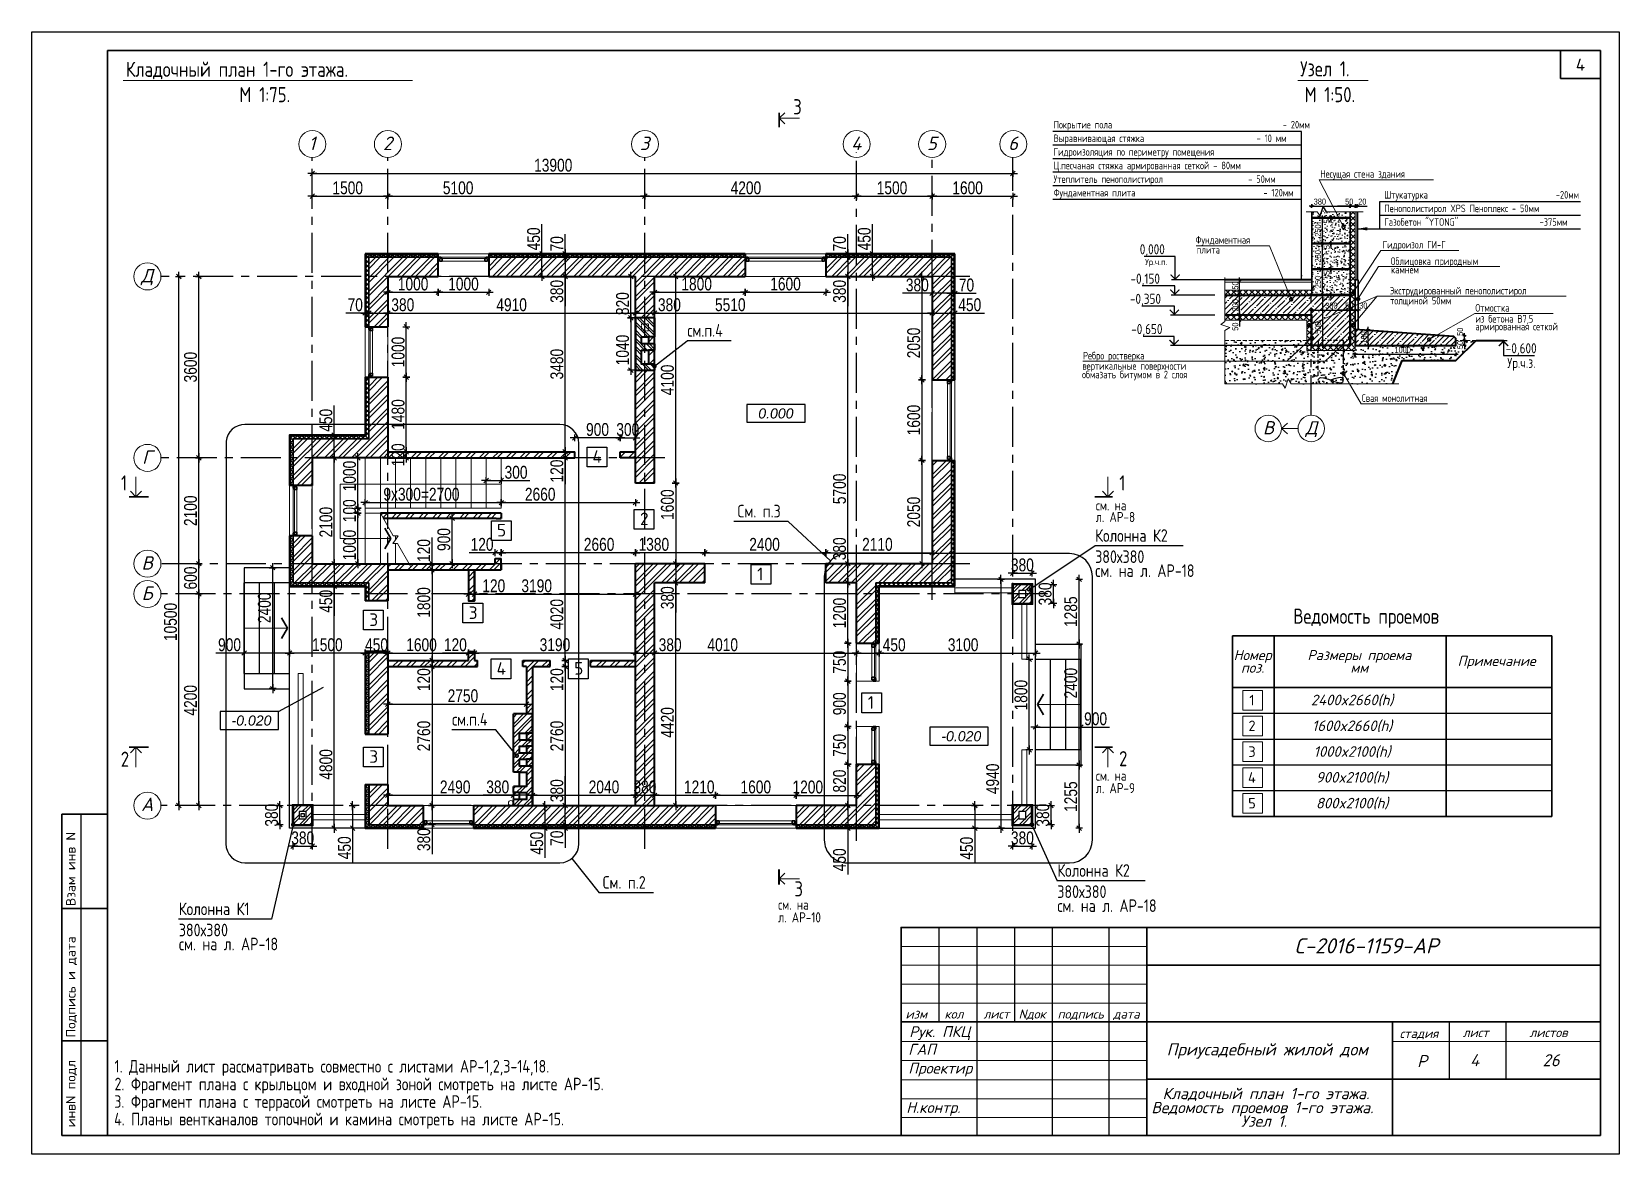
# Model space of a CAD drawing. Extents: x -12289450 to -10763036, y -7834513 to -6150123.
# Drawn here: x -11235519 to -11204019, y -7694536 to -7672261 of the extents above; entities that cross this region are included whole.
import ezdxf
from ezdxf.enums import TextEntityAlignment as Align

# ---------------------------------------------------------------- set-up
doc = ezdxf.new("R2010")
doc.units = 0
doc.header["$LTSCALE"] = 25
doc.header["$PDMODE"] = 35
for name, pattern in [('CENTER', [50.8, 31.75, -6.35, 6.35, -6.35]), ('HIDDEN', [9.525, 6.35, -3.175]), ('HIDDEN2', [4.7625, 3.175, -1.5875])]:
    doc.linetypes.add(name, pattern=pattern)
doc.layers.get('DefPoints').update_dxf_attribs({"color": 10, "lineweight": 30})
for name, color, linetype in [('001-ПЕРЕГОРОДКИ', 5, 'Continuous'), ('003-ТЕКСТ', 7, 'Continuous'), ('004-ВСПЛИНИИ', 15, 'Continuous'), ('005-РАЗМЕРЫ', 252, 'Continuous'), ('008-ШТРИХОВКА', 252, 'Continuous'), ('014-ОСИ', 251, 'CENTER'), ('Annotation - Text', 7, 'Continuous'), ('ArchiCAD', 7, 'Continuous'), ('EEE', 7, 'Continuous'), ('kassa', 7, 'Continuous'), ('Новое', 51, 'Continuous'), ('Примечания', 7, 'Continuous')]:
    doc.layers.add(name, color=color, linetype=linetype)
for name, color, linetype, lineweight in [('ROSTV', 5, 'Continuous', 30), ('SVAYA', 1, 'Continuous', 40), ('text', 1, 'Continuous', 15), ('Газобетон', 42, 'Continuous', 40), ('Интерьер - Лестница_Ном_пера__21', 7, 'Continuous', 40), ('Перегор', 4, 'Continuous', 20), ('СТЕНЫ', 5, 'Continuous', 40), ('тонкий', 114, 'Continuous', 20), ('штриховка', 252, 'Continuous', 9)]:
    doc.layers.add(name, color=color, linetype=linetype, lineweight=lineweight)
doc.layers.add('Окна ArchiCAD_Ном._пера__23', color=7, linetype='Continuous', lineweight=30, true_color=0xff6600)
doc.layers.add('Окна ArchiCAD_Ном._пера__3', color=7, linetype='Continuous', lineweight=15, true_color=0xff6600)
doc.styles.add('gismo', font='isocpeui.ttf')
doc.styles.add('GOST 2.304', font='cs_gost2304.shx')
doc.styles.add('SIMP701', font='simplex701.shx')
doc.styles.get("Standard").update_dxf_attribs({"font": 'arial.ttf'})
doc.styles.add('TXT0', font='txt', dxfattribs={"width": 0.8})
doc.styles.add('Текстер', font='ariali.ttf')
doc.dimstyles.new('РАЗМЕРЫ', dxfattribs={"dimscale": 30, "dimtxt": 8.5, "dimasz": 0.15, "dimexe": 0, "dimexo": 0, "dimgap": 1.2, "dimtad": 1, "dimdec": 0, "dimzin": 0, "dimdsep": 46, "dimtxsty": 'TXT0', "dimblk1": 'A8MITTA', "dimblk2": 'A8MITTA', "dimsah": 1, "dimcen": 2, "dimse1": 1, "dimse2": 1, "dimadec": 0, "dimazin": 0, "dimtp": 6, "dimtm": 6, "dimtfac": 1, "dimtdec": 0, "dimtofl": 0, "dimtmove": 0, "dimatfit": 3, "dimldrblk": 'A8MITTA', "dimfxl": 0, "dimtolj": 1, "dimtzin": 0, "dimarcsym": 0})

msp = doc.modelspace()

# ---------------------------------------------------------------- texts
at = {"lineweight": 25, "ltscale": 20, "style": 'GOST 2.304'}
for s, p in [('Несущая стена здания', (-11209951.2, -7675157.4)), ('Фундаментная', (-11212427.5, -7676467.4)), ('Гидроизол ГИ-Г', (-11208713, -7676562.2)), ('плита', (-11212405.5, -7676662.6)), ('Облицовка природным', (-11208554.2, -7676889)), ('камнем', (-11208547.4, -7677056.3)), ('Экструдированный пенополистирол', (-11208570.7, -7677474.1)), ('толщиной 50мм', (-11208566.2, -7677672.9)), ('Отмостка ', (-11206873.1, -7677815.4)), ('армированная сеткой', (-11206873.1, -7678185.3)), ('из бетона В7,5', (-11206873.1, -7678032.9)), ('Ребро ростверка', (-11214658.8, -7678763.6)), ('обмазать битумом в 2 слоя', (-11214678.6, -7679137.9)), ('вертикальные поверхности', (-11214671.9, -7678967.7)), ('Свая монолитная', (-11209128.9, -7679606.3))]:
    msp.add_text(s, height=150, dxfattribs=at).set_placement(p)
at = {"insert": (-11204880.7, -7672795), "char_height": 238.064, "width": 453.455, "attachment_point": 1}
msp.add_mtext('{\\Fsimplex|c0;4}', dxfattribs=at)
at = {"layer": '003-ТЕКСТ', "lineweight": 30, "style": 'SIMP701'}
for s, height, p in [('Взам инв N', 187.5, (-11234650, -7689612.9)), ('Подпись и дата', 187.497, (-11234650, -7692218.2)), ('инвN подл', 187.5, (-11234650, -7694001.6))]:
    msp.add_text(s, height=height, rotation=90, dxfattribs=at).set_placement(p)
at = {"layer": '008-ШТРИХОВКА', "ltscale": 3, "char_height": 120, "attachment_point": 5, "style": 'TXT0'}
for s, insert in [('\\A1;380', (-11209959.4, -7675632.9)), ('\\A1;50', (-11209376.9, -7675632.9)), ('\\A1;20', (-11209116.7, -7675632.9)), ('\\A1;380', (-11209729.9, -7677696.1)), ('\\A1;50', (-11209376.9, -7677696.1)), ('\\A1;30', (-11209096.7, -7677696.1)), ('\\A1;1000', (-11208316.7, -7678575.2))]:
    msp.add_mtext(s, dxfattribs=dict(at, insert=insert))
at = {"layer": '008-ШТРИХОВКА', "ltscale": 3, "char_height": 120, "attachment_point": 5, "rotation": 90, "style": 'TXT0'}
for s, insert in [('\\A1;250', (-11209997.1, -7676207.4)), ('\\A1;5', (-11209821, -7676025.6)), ('\\A1;5', (-11209821, -7676535.6)), ('\\A1;250', (-11209997.1, -7676717.4)), ('\\A1;250', (-11209997.1, -7677227.4)), ('\\A1;5', (-11209821, -7677045.6)), ('\\A1;150', (-11211637.7, -7677337.4)), ('\\A1;200', (-11211637.7, -7677687.4)), ('\\A1;5', (-11209821, -7677555.6)), ('\\A1;50', (-11211637.7, -7678112.8)), ('\\A1;500', (-11209997.1, -7678136.1)), ('\\A1;160', (-11209086.4, -7678327.4)), ('\\A1;50', (-11207176.7, -7678214.5)), ('\\A1;50', (-11207176.7, -7678476.2))]:
    msp.add_mtext(s, dxfattribs=dict(at, insert=insert))
at = {"layer": 'Annotation - Text', "color": 0, "lineweight": 25}
for s, height, style, p in [('Кладочный план 1-го этажа.', 300, 'GOST 2.304', (-11233650.5, -7673156.3)), ('Узел 1.', 300, 'GOST 2.304', (-11210349.8, -7673146.4)), ('М 1:75.', 300, 'GOST 2.304', (-11231398.1, -7673659.6)), ('М 1:50.', 300, 'GOST 2.304', (-11210263.2, -7673659.6)), ('см.п.4', 250, 'GOST 2.304', (-11222510.6, -7678312.8)), ('См. п.3', 250, 'GOST 2.304', (-11221514.3, -7681898.6)), ('Колонна К2', 250, 'GOST 2.304', (-11214417.2, -7682383.1)), ('380х380', 250, 'GOST 2.304', (-11214418.2, -7682803.2)), ('см. на л. АР-18', 250, 'GOST 2.304', (-11214416.7, -7683080.7)), ('см.п.4', 250, 'GOST 2.304', (-11227178.8, -7686031)), ('Колонна К2', 250, 'GOST 2.304', (-11215168.8, -7689030.7)), ('См. п.2', 250, 'GOST 2.304', (-11224189.6, -7689266.3)), ('380х380', 250, 'GOST 2.304', (-11215169.7, -7689450.8)), ('Колонна К1', 250, 'GOST 2.304', (-11232599.7, -7689791.6)), ('см. на л. АР-18', 250, 'GOST 2.304', (-11215168.2, -7689728.3)), ('380х380', 250, 'GOST 2.304', (-11232600.6, -7690211.7)), ('см. на л. АР-18', 250, 'GOST 2.304', (-11232599.1, -7690489.2)), ('С-2016-1159-АР', 300.621, 'gismo', (-11210462.1, -7690550.6)), ('изм', 180.37, 'gismo', (-11218180.7, -7691844.1)), ('кол', 180.37, 'gismo', (-11217408.1, -7691844.1)), ('лист', 180.37, 'gismo', (-11216635.5, -7691844.1)), ('Nдок', 180.37, 'gismo', (-11215936.5, -7691844.1)), ('подпись', 180.37, 'gismo', (-11215164, -7691844.1)), ('дата', 180.37, 'gismo', (-11214060.3, -7691844.1)), ('Рук. ПКЦ', 216.45, 'gismo', (-11218107.1, -7692211.7)), ('стадия', 180.37, 'gismo', (-11208376.4, -7692230)), ('лист', 180.37, 'gismo', (-11207125.6, -7692211.7)), ('листов', 180.37, 'gismo', (-11205801.2, -7692211.7)), ('ГАП', 216.45, 'gismo', (-11218125.5, -7692560.9)), ('Приусадебный жилой дом', 240.497, 'gismo', (-11212999.8, -7692575.3)), ('Р', 240.5, 'gismo', (-11208029.3, -7692807.1)), ('4', 240.5, 'gismo', (-11206978.2, -7692790.5)), ('26', 240.5, 'gismo', (-11205541.3, -7692790.5)), ('1. Данный лист рассматривать совместно с листами АР-1,2,3-14,18.', 250, 'GOST 2.304', (-11233876.2, -7692915.5)), ('Проектир', 216.45, 'gismo', (-11218125.5, -7692935.9)), ('2. Фрагмент плана с крыльцом и входной зоной смотреть на листе АР-15.', 250, 'GOST 2.304', (-11233876.2, -7693266.9)), ('3. Фрагмент плана с террасой смотреть на листе АР-15.', 250, 'GOST 2.304', (-11233880.3, -7693615.3)), ('Н.контр.', 216.45, 'gismo', (-11218166.7, -7693715.8)), ('Ведомость проемов 1-го этажа.', 225, 'gismo', (-11213301.9, -7693721.5)), ('Кладочный план 1-го этажа.', 225, 'gismo', (-11213081.4, -7693443.5)), ('4. Планы вентканалов топочной и камина смотреть на листе АР-15.', 250, 'GOST 2.304', (-11233884.5, -7693963.6)), ('Узел 1.', 225, 'gismo', (-11211522.7, -7693990.4))]:
    msp.add_text(s, height=height, dxfattribs=dict(at, style=style)).set_placement(p)
at = {"layer": 'Annotation - Text', "color": 0, "lineweight": 25, "attachment_point": 2, "style": 'gismo'}
for s, insert, char_height in [('1', (-11229957.8, -7674341.4), 268.3), ('2', (-11228457.8, -7674341.4), 268.3), ('3', (-11223357.8, -7674341.4), 268.3), ('4', (-11219157.8, -7674341.4), 268.3), ('5', (-11217657.8, -7674341.4), 268.3), ('6', (-11216047.8, -7674341.4), 268.3), ('Д', (-11233228.9, -7676968.4), 268.3), ('В', (-11210979.8, -7679988.6), 262), ('Д', (-11210126.4, -7679988.6), 262), ('Г', (-11233228.9, -7680568.4), 268.3), ('В', (-11233228.9, -7682668.4), 268.3), ('Б', (-11233228.9, -7683268.4), 268.3), ('{\\fISOCPEUR|b0|i0|c0|p34;1}', (-11211306, -7685419.2), 208.845), ('{\\fISOCPEUR|b0|i0|c204|p34;2}', (-11211306, -7685930.8), 208.845), ('{\\fISOCPEUR|b0|i0|c204|p34;3}', (-11211306, -7686442.4), 208.845), ('{\\fISOCPEUR|b0|i0|c204|p34;4}', (-11211306, -7686954), 208.845), ('A', (-11233228.9, -7687457.2), 268.3), ('{\\fISOCPEUR|b0|i0|c204|p34;5}', (-11211306, -7687465.6), 208.845)]:
    msp.add_mtext(s, dxfattribs=dict(at, insert=insert, char_height=char_height))
at = {"layer": 'Annotation - Text', "color": 0, "lineweight": 40, "char_height": 250, "attachment_point": 2, "style": 'gismo'}
for s, insert in [('{\\fISOCPEUR|b0|i0|c204|p34;4}', (-11224298.1, -7680565)), ('{\\fISOCPEUR|b0|i0|c204|p34;2}', (-11223365, -7681802.1)), ('{\\fISOCPEUR|b0|i0|c204|p34;5}', (-11226196.9, -7682027.1)), ('{\\fISOCPEUR|b0|i0|c204|p34;1}', (-11221063.4, -7682896.6)), ('{\\fISOCPEUR|b0|i0|c204|p34;3}', (-11226761, -7683663.7)), ('{\\fISOCPEUR|b0|i0|c204|p34;3}', (-11228733.6, -7683803.5)), ('{\\fISOCPEUR|b0|i0|c204|p34;4}', (-11226201.8, -7684770.7)), ('{\\fISOCPEUR|b0|i0|c204|p34;5}', (-11224664.3, -7684769.2)), ('{\\fISOCPEUR|b0|i0|c204|p34;1}', (-11218868.3, -7685445.2)), ('{\\fISOCPEUR|b0|i0|c204|p34;3}', (-11228733.6, -7686518.7))]:
    msp.add_mtext(s, dxfattribs=dict(at, insert=insert))
at = {"layer": 'Annotation - Text', "color": 0, "lineweight": 25, "insert": (-11210487.5, -7683708.9), "char_height": 300, "width": 19612.659, "attachment_point": 1, "style": 'GOST 2.304'}
msp.add_mtext('Ведомость проемов ', dxfattribs=at)
at = {"layer": 'ArchiCAD', "color": 7, "linetype": 'Continuous', "lineweight": 25, "attachment_point": 2}
for s, insert, char_height in [('{\\fISOCPEUR|b1|i1|c204|p34;Номер}', (-11211293.9, -7684531.1), 200), ('{\\fISOCPEUR|b1|i1|c204|p34;Размеры проема}', (-11209175.7, -7684531.1), 200), ('{\\fISOCPEUR|b0|i1|c204|p34;Примечание}', (-11206452.4, -7684645.8), 200), ('{\\fISOCPEUR|b1|i1|c204|p34;поз.}', (-11211293.9, -7684781), 200), ('{\\fISOCPEUR|b1|i1|c204|p34;мм}', (-11209175.7, -7684781), 200), ('{\\fISOCPEUR|b1|i1|c0|p34;2400x2660(h)}', (-11209319.6, -7685416.4), 210), ('{\\fISOCPEUR|b1|i1|c0|p34;1600x2660(h)}', (-11209319.6, -7685928), 210), ('{\\fISOCPEUR|b1|i1|c0|p34;1000x2100(h)}', (-11209319.6, -7686439.6), 210), ('{\\fISOCPEUR|b1|i1|c0|p34;900x2100(h)}', (-11209319.6, -7686951.2), 210), ('{\\fISOCPEUR|b1|i1|c0|p34;800x2\\fISOCPEUR|b1|i1|c204|p34;10\\fISOCPEUR|b1|i1|c0|p34;0(h)}', (-11209319.6, -7687462.7), 210)]:
    msp.add_mtext(s, dxfattribs=dict(at, insert=insert, char_height=char_height))
at = {"layer": 'Примечания', "linetype": 'Continuous', "lineweight": 25, "ltscale": 50, "style": 'GOST 2.304'}
for s, p in [('0,000', (-11213532.9, -7676677.3)), ('-0,150', (-11213716.3, -7677261.4)), ('-0,350', (-11213728.3, -7677661.4)), ('-0,650', (-11213702.2, -7678261.4)), ('-0,600', (-11206270.7, -7678642.4))]:
    msp.add_text(s, height=200, dxfattribs=at).set_placement(p)
for s, height, p in [('Ур.ч.п.', 125, (-11213426.4, -7676767.3)), ('Ур.ч.з.', 200, (-11206240.7, -7678732.4))]:
    msp.add_text(s, height=height, dxfattribs=at).set_placement(p, align=Align.TOP_LEFT)
at = {"layer": 'Примечания', "color": 7, "lineweight": 25, "attachment_point": 4}
for s, insert, char_height in [('{\\fGOST 2.304 type A|b0|i0|c0|p34;3}', (-11220409.9, -7673750.1), 300), ('{\\fGOST 2.304 type A|b0|i0|c0|p34;1}', (-11233746.8, -7681214.9), 300), ('{\\fGOST 2.304 type A|b0|i0|c0|p34;1}', (-11213938.3, -7681214.9), 300), ('{\\fGOST 2.304 type A|b0|i0|c204|p34;л. АР-\\fGOST 2.304 type A|b0|i0|c0|p34;8}', (-11214406.1, -7681890.1), 200), ('{\\fGOST 2.304 type A|b0|i0|c204|p34;см. на}', (-11214406.1, -7681661.4), 200), ('{\\fGOST 2.304 type A|b0|i0|c0|p34;2}', (-11233752.1, -7686697.6), 300), ('{\\fGOST 2.304 type A|b0|i0|c0|p34;2}', (-11213943.7, -7686686.1), 300), ('{\\fGOST 2.304 type A|b0|i0|c204|p34;л. АР-\\fGOST 2.304 type A|b0|i0|c0|p34;9}', (-11214406.1, -7687271.4), 200), ('{\\fGOST 2.304 type A|b0|i0|c204|p34;см. на}', (-11214406.1, -7687025.8), 200), ('{\\fGOST 2.304 type A|b0|i0|c0|p34;3}', (-11220384.7, -7689269.1), 300), ('{\\fGOST 2.304 type A|b0|i0|c204|p34;л. АР-\\fGOST 2.304 type A|b0|i0|c0|p34;10}', (-11220710.1, -7689835.3), 200), ('{\\fGOST 2.304 type A|b0|i0|c204|p34;см. на}', (-11220710.1, -7689583.9), 200)]:
    msp.add_mtext(s, dxfattribs=dict(at, insert=insert, char_height=char_height))
at = {"layer": 'тонкий', "lineweight": 25, "ltscale": 2, "style": 'GOST 2.304'}
for s, p in [('Выравнивающая стяжка                             - 10 мм', (-11215242.8, -7674450.3)), ('Покрытие пола                                            - 20мм   ', (-11215242.8, -7674180.3)), ('Гидроизоляция по периметру помещения', (-11215242.8, -7674720.3)), ('Ц.песчаная стяжка армированная сеткой - 80мм', (-11215242.8, -7674990.3)), ('Утеплитель пенополистирол                      - 50мм', (-11215242.8, -7675260.3)), ('Фундаментная плита                                 - 120мм', (-11215242.8, -7675530.3)), ('Штукатурка                                 -20мм ', (-11208682.2, -7675571.7)), ('Пенополистирол XPS Пеноплекс - 50мм', (-11208682.2, -7675841.7)), ('Газобетон "YTONG"                     -375мм', (-11208682.2, -7676111.7))]:
    msp.add_text(s, height=150, dxfattribs=at).set_placement(p)

# ---------------------------------------------------------------- blocks, each defined once
blk = doc.blocks.new('A8MITTA', base_point=(3180, 3140))
for p, q in [((3170, 3130), (3190, 3150)), ((3180, 3155), (3180, 3125)), ((3160, 3140), (3200, 3140))]:
    blk.add_line(p, q)
blk = doc.blocks.new('*D166')
at = {"layer": '005-РАЗМЕРЫ', "color": 0, "lineweight": -2, "ltscale": 1.2, "transparency": 16777216}
blk.add_line((-11228447, -7675524), (-11223356, -7675524), dxfattribs=at)
at = {"layer": 'DefPoints', "color": 0, "ltscale": 1.2, "transparency": 16777216}
for p in [(-11223352, -7675524), (-11228452, -7675693), (-11223352, -7675693)]:
    blk.add_point(p, dxfattribs=at)
at = {"layer": '005-РАЗМЕРЫ', "color": 0, "lineweight": -2, "ltscale": 1.2, "transparency": 16777216, "xscale": 4.5, "yscale": 4.5, "zscale": 4.5, "rotation": 180}
blk.add_blockref('A8MITTA', (-11228452, -7675524), dxfattribs=at)
at = {"layer": '005-РАЗМЕРЫ', "color": 0, "lineweight": -2, "ltscale": 1.2, "transparency": 16777216, "xscale": 4.5, "yscale": 4.5, "zscale": 4.5}
blk.add_blockref('A8MITTA', (-11223352, -7675524), dxfattribs=at)
at = {"layer": '005-РАЗМЕРЫ', "color": 0, "ltscale": 1.2, "transparency": 16777216, "insert": (-11227058, -7675360), "char_height": 255, "attachment_point": 5, "style": 'TXT0'}
blk.add_mtext('\\A1;5100', dxfattribs=at)
blk = doc.blocks.new('*D167')
at = {"layer": '005-РАЗМЕРЫ', "color": 0, "lineweight": -2, "ltscale": 1.2, "transparency": 16777216}
blk.add_line((-11229947, -7675074), (-11216056, -7675074), dxfattribs=at)
at = {"layer": 'DefPoints', "color": 0, "ltscale": 1.2, "transparency": 16777216}
for p in [(-11216052, -7675074), (-11229952, -7676020), (-11216052, -7676238)]:
    blk.add_point(p, dxfattribs=at)
at = {"layer": '005-РАЗМЕРЫ', "color": 0, "lineweight": -2, "ltscale": 1.2, "transparency": 16777216, "xscale": 4.5, "yscale": 4.5, "zscale": 4.5, "rotation": 180}
blk.add_blockref('A8MITTA', (-11229952, -7675074), dxfattribs=at)
at = {"layer": '005-РАЗМЕРЫ', "color": 0, "lineweight": -2, "ltscale": 1.2, "transparency": 16777216, "xscale": 4.5, "yscale": 4.5, "zscale": 4.5}
blk.add_blockref('A8MITTA', (-11216052, -7675074), dxfattribs=at)
at = {"layer": '005-РАЗМЕРЫ', "color": 0, "ltscale": 1.2, "transparency": 16777216, "insert": (-11225171, -7674911), "char_height": 255, "attachment_point": 5, "style": 'TXT0'}
blk.add_mtext('\\A1;13900', dxfattribs=at)
blk = doc.blocks.new('*D168')
at = {"layer": '005-РАЗМЕРЫ', "color": 0, "lineweight": -2, "ltscale": 1.2, "transparency": 16777216}
blk.add_line((-11229947, -7675524), (-11228456, -7675524), dxfattribs=at)
at = {"layer": 'DefPoints', "color": 0, "ltscale": 1.2, "transparency": 16777216}
for p in [(-11228452, -7675524), (-11229952, -7675693), (-11228452, -7675693)]:
    blk.add_point(p, dxfattribs=at)
at = {"layer": '005-РАЗМЕРЫ', "color": 0, "lineweight": -2, "ltscale": 1.2, "transparency": 16777216, "xscale": 4.5, "yscale": 4.5, "zscale": 4.5, "rotation": 180}
blk.add_blockref('A8MITTA', (-11229952, -7675524), dxfattribs=at)
at = {"layer": '005-РАЗМЕРЫ', "color": 0, "lineweight": -2, "ltscale": 1.2, "transparency": 16777216, "xscale": 4.5, "yscale": 4.5, "zscale": 4.5}
blk.add_blockref('A8MITTA', (-11228452, -7675524), dxfattribs=at)
at = {"layer": '005-РАЗМЕРЫ', "color": 0, "ltscale": 1.2, "transparency": 16777216, "insert": (-11229249, -7675360), "char_height": 255, "attachment_point": 5, "style": 'TXT0'}
blk.add_mtext('\\A1;1500', dxfattribs=at)
blk = doc.blocks.new('*D169')
at = {"layer": '005-РАЗМЕРЫ', "color": 0, "lineweight": -2, "ltscale": 1.2, "transparency": 16777216}
blk.add_line((-11223347, -7675524), (-11219156, -7675524), dxfattribs=at)
at = {"layer": 'DefPoints', "color": 0, "ltscale": 1.2, "transparency": 16777216}
for p in [(-11219152, -7675524), (-11223352, -7675693), (-11219152, -7675693)]:
    blk.add_point(p, dxfattribs=at)
at = {"layer": '005-РАЗМЕРЫ', "color": 0, "lineweight": -2, "ltscale": 1.2, "transparency": 16777216, "xscale": 4.5, "yscale": 4.5, "zscale": 4.5, "rotation": 180}
blk.add_blockref('A8MITTA', (-11223352, -7675524), dxfattribs=at)
at = {"layer": '005-РАЗМЕРЫ', "color": 0, "lineweight": -2, "ltscale": 1.2, "transparency": 16777216, "xscale": 4.5, "yscale": 4.5, "zscale": 4.5}
blk.add_blockref('A8MITTA', (-11219152, -7675524), dxfattribs=at)
at = {"layer": '005-РАЗМЕРЫ', "color": 0, "ltscale": 1.2, "transparency": 16777216, "insert": (-11221348, -7675360), "char_height": 255, "attachment_point": 5, "style": 'TXT0'}
blk.add_mtext('\\A1;4200', dxfattribs=at)
blk = doc.blocks.new('*D170')
at = {"layer": '005-РАЗМЕРЫ', "color": 0, "lineweight": -2, "ltscale": 1.2, "transparency": 16777216}
blk.add_line((-11219147, -7675524), (-11217656, -7675524), dxfattribs=at)
at = {"layer": 'DefPoints', "color": 0, "ltscale": 1.2, "transparency": 16777216}
for p in [(-11217652, -7675524), (-11219152, -7675693), (-11217652, -7675693)]:
    blk.add_point(p, dxfattribs=at)
at = {"layer": '005-РАЗМЕРЫ', "color": 0, "lineweight": -2, "ltscale": 1.2, "transparency": 16777216, "xscale": 4.5, "yscale": 4.5, "zscale": 4.5, "rotation": 180}
blk.add_blockref('A8MITTA', (-11219152, -7675524), dxfattribs=at)
at = {"layer": '005-РАЗМЕРЫ', "color": 0, "lineweight": -2, "ltscale": 1.2, "transparency": 16777216, "xscale": 4.5, "yscale": 4.5, "zscale": 4.5}
blk.add_blockref('A8MITTA', (-11217652, -7675524), dxfattribs=at)
at = {"layer": '005-РАЗМЕРЫ', "color": 0, "ltscale": 1.2, "transparency": 16777216, "insert": (-11218449, -7675360), "char_height": 255, "attachment_point": 5, "style": 'TXT0'}
blk.add_mtext('\\A1;1500', dxfattribs=at)
blk = doc.blocks.new('*D171')
at = {"layer": '005-РАЗМЕРЫ', "color": 0, "lineweight": -2, "ltscale": 1.2, "transparency": 16777216}
blk.add_line((-11217647, -7675524), (-11216056, -7675524), dxfattribs=at)
at = {"layer": 'DefPoints', "color": 0, "ltscale": 1.2, "transparency": 16777216}
for p in [(-11216052, -7675524), (-11217652, -7675693), (-11216052, -7675658)]:
    blk.add_point(p, dxfattribs=at)
at = {"layer": '005-РАЗМЕРЫ', "color": 0, "lineweight": -2, "ltscale": 1.2, "transparency": 16777216, "xscale": 4.5, "yscale": 4.5, "zscale": 4.5, "rotation": 180}
blk.add_blockref('A8MITTA', (-11217652, -7675524), dxfattribs=at)
at = {"layer": '005-РАЗМЕРЫ', "color": 0, "lineweight": -2, "ltscale": 1.2, "transparency": 16777216, "xscale": 4.5, "yscale": 4.5, "zscale": 4.5}
blk.add_blockref('A8MITTA', (-11216052, -7675524), dxfattribs=at)
at = {"layer": '005-РАЗМЕРЫ', "color": 0, "ltscale": 1.2, "transparency": 16777216, "insert": (-11216949, -7675360), "char_height": 255, "attachment_point": 5, "style": 'TXT0'}
blk.add_mtext('\\A1;1600', dxfattribs=at)
blk = doc.blocks.new('*D172')
at = {"layer": '005-РАЗМЕРЫ', "color": 0, "lineweight": -2, "ltscale": 1.2, "transparency": 16777216}
blk.add_line((-11232205, -7687613), (-11232205, -7683422), dxfattribs=at)
at = {"layer": 'DefPoints', "color": 0, "ltscale": 1.2, "transparency": 16777216}
for p in [(-11232205, -7683417), (-11232137, -7683417), (-11232154, -7687617)]:
    blk.add_point(p, dxfattribs=at)
at = {"layer": '005-РАЗМЕРЫ', "color": 0, "lineweight": -2, "ltscale": 1.2, "transparency": 16777216, "xscale": 4.5, "yscale": 4.5, "zscale": 4.5}
for p, rotation in [((-11232205, -7683417), 90), ((-11232205, -7687617), 270)]:
    blk.add_blockref('A8MITTA', p, dxfattribs=dict(at, rotation=rotation))
at = {"layer": '005-РАЗМЕРЫ', "color": 0, "ltscale": 1.2, "transparency": 16777216, "insert": (-11232368, -7685528), "char_height": 255, "attachment_point": 5, "rotation": 90, "style": 'TXT0'}
blk.add_mtext('\\A1;4200', dxfattribs=at)
blk = doc.blocks.new('*D173')
at = {"layer": '005-РАЗМЕРЫ', "color": 0, "lineweight": -2, "ltscale": 1.2, "transparency": 16777216}
blk.add_line((-11232602, -7687613), (-11232602, -7677122), dxfattribs=at)
at = {"layer": 'DefPoints', "color": 0, "ltscale": 1.2, "transparency": 16777216}
for p in [(-11232602, -7677117), (-11232474, -7677117), (-11232527, -7687617)]:
    blk.add_point(p, dxfattribs=at)
at = {"layer": '005-РАЗМЕРЫ', "color": 0, "lineweight": -2, "ltscale": 1.2, "transparency": 16777216, "xscale": 4.5, "yscale": 4.5, "zscale": 4.5}
for p, rotation in [((-11232602, -7677117), 90), ((-11232602, -7687617), 270)]:
    blk.add_blockref('A8MITTA', p, dxfattribs=dict(at, rotation=rotation))
at = {"layer": '005-РАЗМЕРЫ', "color": 0, "ltscale": 1.2, "transparency": 16777216, "insert": (-11232765, -7683974), "char_height": 255, "attachment_point": 5, "rotation": 90, "style": 'TXT0'}
blk.add_mtext('\\A1;10500', dxfattribs=at)
blk = doc.blocks.new('*D174')
at = {"layer": '005-РАЗМЕРЫ', "color": 0, "lineweight": -2, "ltscale": 1.2, "transparency": 16777216}
blk.add_line((-11232205, -7683413), (-11232205, -7682822), dxfattribs=at)
at = {"layer": 'DefPoints', "color": 0, "ltscale": 1.2, "transparency": 16777216}
for p in [(-11232391, -7682817), (-11232205, -7682817), (-11232391, -7683417)]:
    blk.add_point(p, dxfattribs=at)
at = {"layer": '005-РАЗМЕРЫ', "color": 0, "lineweight": -2, "ltscale": 1.2, "transparency": 16777216, "xscale": 4.5, "yscale": 4.5, "zscale": 4.5}
for p, rotation in [((-11232205, -7682817), 90), ((-11232205, -7683417), 270)]:
    blk.add_blockref('A8MITTA', p, dxfattribs=dict(at, rotation=rotation))
at = {"layer": '005-РАЗМЕРЫ', "color": 0, "ltscale": 1.2, "transparency": 16777216, "insert": (-11232368, -7683102), "char_height": 255, "attachment_point": 5, "rotation": 90, "style": 'TXT0'}
blk.add_mtext('\\A1;600', dxfattribs=at)
blk = doc.blocks.new('*D175')
at = {"layer": '005-РАЗМЕРЫ', "color": 0, "lineweight": -2, "ltscale": 1.2, "transparency": 16777216}
blk.add_line((-11232205, -7682813), (-11232205, -7680722), dxfattribs=at)
at = {"layer": 'DefPoints', "color": 0, "ltscale": 1.2, "transparency": 16777216}
for p in [(-11232205, -7680717), (-11232054, -7680717), (-11232391, -7682817)]:
    blk.add_point(p, dxfattribs=at)
at = {"layer": '005-РАЗМЕРЫ', "color": 0, "lineweight": -2, "ltscale": 1.2, "transparency": 16777216, "xscale": 4.5, "yscale": 4.5, "zscale": 4.5}
for p, rotation in [((-11232205, -7680717), 90), ((-11232205, -7682817), 270)]:
    blk.add_blockref('A8MITTA', p, dxfattribs=dict(at, rotation=rotation))
at = {"layer": '005-РАЗМЕРЫ', "color": 0, "ltscale": 1.2, "transparency": 16777216, "insert": (-11232368, -7681767), "char_height": 255, "attachment_point": 5, "rotation": 90, "style": 'TXT0'}
blk.add_mtext('\\A1;2100', dxfattribs=at)
blk = doc.blocks.new('*D176')
at = {"layer": '005-РАЗМЕРЫ', "color": 0, "lineweight": -2, "ltscale": 1.2, "transparency": 16777216}
blk.add_line((-11232205, -7680713), (-11232205, -7677122), dxfattribs=at)
at = {"layer": 'DefPoints', "color": 0, "ltscale": 1.2, "transparency": 16777216}
for p in [(-11232205, -7677117), (-11232004, -7677117), (-11232054, -7680717)]:
    blk.add_point(p, dxfattribs=at)
at = {"layer": '005-РАЗМЕРЫ', "color": 0, "lineweight": -2, "ltscale": 1.2, "transparency": 16777216, "xscale": 4.5, "yscale": 4.5, "zscale": 4.5}
for p, rotation in [((-11232205, -7677117), 90), ((-11232205, -7680717), 270)]:
    blk.add_blockref('A8MITTA', p, dxfattribs=dict(at, rotation=rotation))
at = {"layer": '005-РАЗМЕРЫ', "color": 0, "ltscale": 1.2, "transparency": 16777216, "insert": (-11232368, -7678917), "char_height": 255, "attachment_point": 5, "rotation": 90, "style": 'TXT0'}
blk.add_mtext('\\A1;3600', dxfattribs=at)
blk = doc.blocks.new('*D222')
at = {"layer": '005-РАЗМЕРЫ', "color": 0, "lineweight": -2, "ltscale": 1.2, "transparency": 16777216}
for p, q in [((-11228827, -7677843), (-11228456, -7677843)), ((-11228452, -7677843), (-11227865, -7677843))]:
    blk.add_line(p, q, dxfattribs=at)
at = {"layer": 'DefPoints', "color": 0, "ltscale": 1.2, "transparency": 16777216}
for p in [(-11228832, -7677796), (-11228832, -7677843), (-11228452, -7677796)]:
    blk.add_point(p, dxfattribs=at)
at = {"layer": '005-РАЗМЕРЫ', "color": 0, "lineweight": -2, "ltscale": 1.2, "transparency": 16777216, "xscale": 4.5, "yscale": 4.5, "zscale": 4.5, "rotation": 180}
blk.add_blockref('A8MITTA', (-11228832, -7677843), dxfattribs=at)
at = {"layer": '005-РАЗМЕРЫ', "color": 0, "lineweight": -2, "ltscale": 1.2, "transparency": 16777216, "xscale": 4.5, "yscale": 4.5, "zscale": 4.5}
blk.add_blockref('A8MITTA', (-11228452, -7677843), dxfattribs=at)
at = {"layer": '005-РАЗМЕРЫ', "color": 0, "ltscale": 1.2, "transparency": 16777216, "insert": (-11228156, -7677680), "char_height": 255, "attachment_point": 5, "style": 'TXT0'}
blk.add_mtext('\\A1;380', dxfattribs=at)
blk = doc.blocks.new('*D223')
at = {"layer": '005-РАЗМЕРЫ', "color": 0, "lineweight": -2, "ltscale": 1.2, "transparency": 16777216}
blk.add_line((-11228447, -7677843), (-11223546, -7677843), dxfattribs=at)
at = {"layer": 'DefPoints', "color": 0, "ltscale": 1.2, "transparency": 16777216}
for p in [(-11228452, -7677796), (-11223542, -7677843), (-11223542, -7677843)]:
    blk.add_point(p, dxfattribs=at)
at = {"layer": '005-РАЗМЕРЫ', "color": 0, "lineweight": -2, "ltscale": 1.2, "transparency": 16777216, "xscale": 4.5, "yscale": 4.5, "zscale": 4.5, "rotation": 180}
blk.add_blockref('A8MITTA', (-11228452, -7677843), dxfattribs=at)
at = {"layer": '005-РАЗМЕРЫ', "color": 0, "lineweight": -2, "ltscale": 1.2, "transparency": 16777216, "xscale": 4.5, "yscale": 4.5, "zscale": 4.5}
blk.add_blockref('A8MITTA', (-11223542, -7677843), dxfattribs=at)
at = {"layer": '005-РАЗМЕРЫ', "color": 0, "ltscale": 1.2, "transparency": 16777216, "insert": (-11225997, -7677680), "char_height": 255, "attachment_point": 5, "style": 'TXT0'}
blk.add_mtext('\\A1;4910', dxfattribs=at)
blk = doc.blocks.new('*D224')
at = {"layer": '005-РАЗМЕРЫ', "color": 0, "lineweight": -2, "ltscale": 1.2, "transparency": 16777216}
for p, q in [((-11223537, -7677843), (-11223166, -7677843)), ((-11223162, -7677843), (-11222575, -7677843))]:
    blk.add_line(p, q, dxfattribs=at)
at = {"layer": 'DefPoints', "color": 0, "ltscale": 1.2, "transparency": 16777216}
for p in [(-11223542, -7677843), (-11223162, -7677843), (-11223162, -7677843)]:
    blk.add_point(p, dxfattribs=at)
at = {"layer": '005-РАЗМЕРЫ', "color": 0, "lineweight": -2, "ltscale": 1.2, "transparency": 16777216, "xscale": 4.5, "yscale": 4.5, "zscale": 4.5, "rotation": 180}
blk.add_blockref('A8MITTA', (-11223542, -7677843), dxfattribs=at)
at = {"layer": '005-РАЗМЕРЫ', "color": 0, "lineweight": -2, "ltscale": 1.2, "transparency": 16777216, "xscale": 4.5, "yscale": 4.5, "zscale": 4.5}
blk.add_blockref('A8MITTA', (-11223162, -7677843), dxfattribs=at)
at = {"layer": '005-РАЗМЕРЫ', "color": 0, "ltscale": 1.2, "transparency": 16777216, "insert": (-11222866, -7677680), "char_height": 255, "attachment_point": 5, "style": 'TXT0'}
blk.add_mtext('\\A1;380', dxfattribs=at)
blk = doc.blocks.new('*D225')
at = {"layer": '005-РАЗМЕРЫ', "color": 0, "lineweight": -2, "ltscale": 1.2, "transparency": 16777216}
blk.add_line((-11223157, -7677843), (-11217656, -7677843), dxfattribs=at)
at = {"layer": 'DefPoints', "color": 0, "ltscale": 1.2, "transparency": 16777216}
for p in [(-11223162, -7677843), (-11217652, -7677843), (-11217652, -7677843)]:
    blk.add_point(p, dxfattribs=at)
at = {"layer": '005-РАЗМЕРЫ', "color": 0, "lineweight": -2, "ltscale": 1.2, "transparency": 16777216, "xscale": 4.5, "yscale": 4.5, "zscale": 4.5, "rotation": 180}
blk.add_blockref('A8MITTA', (-11223162, -7677843), dxfattribs=at)
at = {"layer": '005-РАЗМЕРЫ', "color": 0, "lineweight": -2, "ltscale": 1.2, "transparency": 16777216, "xscale": 4.5, "yscale": 4.5, "zscale": 4.5}
blk.add_blockref('A8MITTA', (-11217652, -7677843), dxfattribs=at)
at = {"layer": '005-РАЗМЕРЫ', "color": 0, "ltscale": 1.2, "transparency": 16777216, "insert": (-11221658, -7677680), "char_height": 255, "attachment_point": 5, "style": 'TXT0'}
blk.add_mtext('\\A1;5510', dxfattribs=at)
blk = doc.blocks.new('*D226')
at = {"layer": '005-РАЗМЕРЫ', "color": 0, "lineweight": -2, "ltscale": 1.2, "transparency": 16777216}
for p, q in [((-11217647, -7677843), (-11217206, -7677843)), ((-11217202, -7677843), (-11216615, -7677843))]:
    blk.add_line(p, q, dxfattribs=at)
at = {"layer": 'DefPoints', "color": 0, "ltscale": 1.2, "transparency": 16777216}
for p in [(-11217652, -7677843), (-11217202, -7677811), (-11217202, -7677843)]:
    blk.add_point(p, dxfattribs=at)
at = {"layer": '005-РАЗМЕРЫ', "color": 0, "lineweight": -2, "ltscale": 1.2, "transparency": 16777216, "xscale": 4.5, "yscale": 4.5, "zscale": 4.5, "rotation": 180}
blk.add_blockref('A8MITTA', (-11217652, -7677843), dxfattribs=at)
at = {"layer": '005-РАЗМЕРЫ', "color": 0, "lineweight": -2, "ltscale": 1.2, "transparency": 16777216, "xscale": 4.5, "yscale": 4.5, "zscale": 4.5}
blk.add_blockref('A8MITTA', (-11217202, -7677843), dxfattribs=at)
at = {"layer": '005-РАЗМЕРЫ', "color": 0, "ltscale": 1.2, "transparency": 16777216, "insert": (-11216906, -7677680), "char_height": 255, "attachment_point": 5, "style": 'TXT0'}
blk.add_mtext('\\A1;450', dxfattribs=at)
blk = doc.blocks.new('*D194')
at = {"layer": '005-РАЗМЕРЫ', "color": 0, "lineweight": -2, "ltscale": 1.2, "transparency": 16777216}
blk.add_line((-11229517, -7682813), (-11229517, -7680722), dxfattribs=at)
at = {"layer": 'DefPoints', "color": 0, "ltscale": 1.2, "transparency": 16777216}
for p in [(-11229517, -7680717), (-11229507, -7680717), (-11229507, -7682817)]:
    blk.add_point(p, dxfattribs=at)
at = {"layer": '005-РАЗМЕРЫ', "color": 0, "lineweight": -2, "ltscale": 1.2, "transparency": 16777216, "xscale": 4.5, "yscale": 4.5, "zscale": 4.5}
for p, rotation in [((-11229517, -7680717), 90), ((-11229517, -7682817), 270)]:
    blk.add_blockref('A8MITTA', p, dxfattribs=dict(at, rotation=rotation))
at = {"layer": '005-РАЗМЕРЫ', "color": 0, "ltscale": 1.2, "transparency": 16777216, "insert": (-11229681, -7681993), "char_height": 255, "attachment_point": 5, "rotation": 90, "style": 'TXT0'}
blk.add_mtext('\\A1;2100', dxfattribs=at)
blk = doc.blocks.new('*D195')
at = {"layer": '005-РАЗМЕРЫ', "color": 0, "lineweight": -2, "ltscale": 1.2, "transparency": 16777216}
blk.add_line((-11228086, -7680713), (-11228086, -7680602), dxfattribs=at)
at = {"layer": 'DefPoints', "color": 0, "ltscale": 1.2, "transparency": 16777216}
for p in [(-11228086, -7680597), (-11227389, -7680597), (-11227566, -7680717)]:
    blk.add_point(p, dxfattribs=at)
at = {"layer": '005-РАЗМЕРЫ', "color": 0, "lineweight": -2, "ltscale": 1.2, "transparency": 16777216, "xscale": 4.5, "yscale": 4.5, "zscale": 4.5}
for p, rotation in [((-11228086, -7680597), 90), ((-11228086, -7680717), 270)]:
    blk.add_blockref('A8MITTA', p, dxfattribs=dict(at, rotation=rotation))
at = {"layer": '005-РАЗМЕРЫ', "color": 0, "ltscale": 1.2, "transparency": 16777216, "insert": (-11228249, -7680657), "char_height": 255, "attachment_point": 5, "rotation": 90, "style": 'TXT0'}
blk.add_mtext('\\A1;120', dxfattribs=at)
blk = doc.blocks.new('*D227')
at = {"layer": '005-РАЗМЕРЫ', "color": 0, "lineweight": -2, "ltscale": 1.2, "transparency": 16777216}
blk.add_line((-11224936, -7680593), (-11224936, -7677122), dxfattribs=at)
at = {"layer": 'DefPoints', "color": 0, "ltscale": 1.2, "transparency": 16777216}
for p in [(-11224936, -7677117), (-11224936, -7677117), (-11225026, -7680597)]:
    blk.add_point(p, dxfattribs=at)
at = {"layer": '005-РАЗМЕРЫ', "color": 0, "lineweight": -2, "ltscale": 1.2, "transparency": 16777216, "xscale": 4.5, "yscale": 4.5, "zscale": 4.5}
for p, rotation in [((-11224936, -7677117), 90), ((-11224936, -7680597), 270)]:
    blk.add_blockref('A8MITTA', p, dxfattribs=dict(at, rotation=rotation))
at = {"layer": '005-РАЗМЕРЫ', "color": 0, "ltscale": 1.2, "transparency": 16777216, "insert": (-11225099, -7678857), "char_height": 255, "attachment_point": 5, "rotation": 90, "style": 'TXT0'}
blk.add_mtext('\\A1;3480', dxfattribs=at)
blk = doc.blocks.new('*D228')
at = {"layer": '005-РАЗМЕРЫ', "color": 0, "lineweight": -2, "ltscale": 1.2, "transparency": 16777216}
for p, q in [((-11224936, -7676742), (-11224936, -7677113)), ((-11224936, -7677117), (-11224936, -7677704))]:
    blk.add_line(p, q, dxfattribs=at)
at = {"layer": 'DefPoints', "color": 0, "ltscale": 1.2, "transparency": 16777216}
for p in [(-11224936, -7676737), (-11224936, -7676737), (-11224936, -7677117)]:
    blk.add_point(p, dxfattribs=at)
at = {"layer": '005-РАЗМЕРЫ', "color": 0, "lineweight": -2, "ltscale": 1.2, "transparency": 16777216, "xscale": 4.5, "yscale": 4.5, "zscale": 4.5}
for p, rotation in [((-11224936, -7676737), 90), ((-11224936, -7677117), 270)]:
    blk.add_blockref('A8MITTA', p, dxfattribs=dict(at, rotation=rotation))
at = {"layer": '005-РАЗМЕРЫ', "color": 0, "ltscale": 1.2, "transparency": 16777216, "insert": (-11225099, -7677413), "char_height": 255, "attachment_point": 5, "rotation": 90, "style": 'TXT0'}
blk.add_mtext('\\A1;380', dxfattribs=at)
blk = doc.blocks.new('*D196')
at = {"layer": '005-РАЗМЕРЫ', "color": 0, "lineweight": -2, "ltscale": 1.2, "transparency": 16777216}
for p, q in [((-11227576, -7682817), (-11227576, -7682299)), ((-11227576, -7682933), (-11227576, -7682822))]:
    blk.add_line(p, q, dxfattribs=at)
at = {"layer": 'DefPoints', "color": 0, "ltscale": 1.2, "transparency": 16777216}
for p in [(-11227576, -7682817), (-11227254, -7682817), (-11227254, -7682937)]:
    blk.add_point(p, dxfattribs=at)
at = {"layer": '005-РАЗМЕРЫ', "color": 0, "lineweight": -2, "ltscale": 1.2, "transparency": 16777216, "xscale": 4.5, "yscale": 4.5, "zscale": 4.5}
for p, rotation in [((-11227576, -7682817), 90), ((-11227576, -7682937), 270)]:
    blk.add_blockref('A8MITTA', p, dxfattribs=dict(at, rotation=rotation))
at = {"layer": '005-РАЗМЕРЫ', "color": 0, "ltscale": 1.2, "transparency": 16777216, "insert": (-11227739, -7682556), "char_height": 255, "attachment_point": 5, "rotation": 90, "style": 'TXT0'}
blk.add_mtext('\\A1;120', dxfattribs=at)
blk = doc.blocks.new('*D229')
at = {"layer": '005-РАЗМЕРЫ', "color": 0, "lineweight": -2, "ltscale": 1.2, "transparency": 16777216}
blk.add_line((-11227576, -7682942), (-11227576, -7684733), dxfattribs=at)
at = {"layer": 'DefPoints', "color": 0, "ltscale": 1.2, "transparency": 16777216}
for p in [(-11227199, -7682937), (-11227576, -7684737), (-11227576, -7684737)]:
    blk.add_point(p, dxfattribs=at)
at = {"layer": '005-РАЗМЕРЫ', "color": 0, "lineweight": -2, "ltscale": 1.2, "transparency": 16777216, "xscale": 4.5, "yscale": 4.5, "zscale": 4.5}
for p, rotation in [((-11227576, -7682937), 90), ((-11227576, -7684737), 270)]:
    blk.add_blockref('A8MITTA', p, dxfattribs=dict(at, rotation=rotation))
at = {"layer": '005-РАЗМЕРЫ', "color": 0, "ltscale": 1.2, "transparency": 16777216, "insert": (-11227739, -7683587), "char_height": 255, "attachment_point": 5, "rotation": 90, "style": 'TXT0'}
blk.add_mtext('\\A1;1800', dxfattribs=at)
blk = doc.blocks.new('*D230')
at = {"layer": '005-РАЗМЕРЫ', "color": 0, "lineweight": -2, "ltscale": 1.2, "transparency": 16777216}
for p, q in [((-11227576, -7684742), (-11227576, -7684853)), ((-11227576, -7684857), (-11227576, -7685376))]:
    blk.add_line(p, q, dxfattribs=at)
at = {"layer": 'DefPoints', "color": 0, "ltscale": 1.2, "transparency": 16777216}
for p in [(-11227615, -7684857), (-11227576, -7684737), (-11227576, -7684857)]:
    blk.add_point(p, dxfattribs=at)
at = {"layer": '005-РАЗМЕРЫ', "color": 0, "lineweight": -2, "ltscale": 1.2, "transparency": 16777216, "xscale": 4.5, "yscale": 4.5, "zscale": 4.5}
for p, rotation in [((-11227576, -7684737), 90), ((-11227576, -7684857), 270)]:
    blk.add_blockref('A8MITTA', p, dxfattribs=dict(at, rotation=rotation))
at = {"layer": '005-РАЗМЕРЫ', "color": 0, "ltscale": 1.2, "transparency": 16777216, "insert": (-11227739, -7685119), "char_height": 255, "attachment_point": 5, "rotation": 90, "style": 'TXT0'}
blk.add_mtext('\\A1;120', dxfattribs=at)
blk = doc.blocks.new('*D197')
at = {"layer": '005-РАЗМЕРЫ', "color": 0, "lineweight": -2, "ltscale": 1.2, "transparency": 16777216}
blk.add_line((-11227576, -7684862), (-11227576, -7687613), dxfattribs=at)
at = {"layer": 'DefPoints', "color": 0, "ltscale": 1.2, "transparency": 16777216}
for p in [(-11227576, -7684857), (-11227576, -7687617), (-11227482, -7687617)]:
    blk.add_point(p, dxfattribs=at)
at = {"layer": '005-РАЗМЕРЫ', "color": 0, "lineweight": -2, "ltscale": 1.2, "transparency": 16777216, "xscale": 4.5, "yscale": 4.5, "zscale": 4.5}
for p, rotation in [((-11227576, -7684857), 90), ((-11227576, -7687617), 270)]:
    blk.add_blockref('A8MITTA', p, dxfattribs=dict(at, rotation=rotation))
at = {"layer": '005-РАЗМЕРЫ', "color": 0, "ltscale": 1.2, "transparency": 16777216, "insert": (-11227739, -7686237), "char_height": 255, "attachment_point": 5, "rotation": 90, "style": 'TXT0'}
blk.add_mtext('\\A1;2760', dxfattribs=at)
blk = doc.blocks.new('*D198')
at = {"layer": '005-РАЗМЕРЫ', "color": 0, "lineweight": -2, "ltscale": 1.2, "transparency": 16777216}
for p, q in [((-11227576, -7687622), (-11227576, -7687993)), ((-11227576, -7687997), (-11227576, -7688584))]:
    blk.add_line(p, q, dxfattribs=at)
at = {"layer": 'DefPoints', "color": 0, "ltscale": 1.2, "transparency": 16777216}
for p in [(-11227576, -7687617), (-11227843, -7687997), (-11227576, -7687997)]:
    blk.add_point(p, dxfattribs=at)
at = {"layer": '005-РАЗМЕРЫ', "color": 0, "lineweight": -2, "ltscale": 1.2, "transparency": 16777216, "xscale": 4.5, "yscale": 4.5, "zscale": 4.5}
for p, rotation in [((-11227576, -7687617), 90), ((-11227576, -7687997), 270)]:
    blk.add_blockref('A8MITTA', p, dxfattribs=dict(at, rotation=rotation))
at = {"layer": '005-РАЗМЕРЫ', "color": 0, "ltscale": 1.2, "transparency": 16777216, "insert": (-11227739, -7688293), "char_height": 255, "attachment_point": 5, "rotation": 90, "style": 'TXT0'}
blk.add_mtext('\\A1;380', dxfattribs=at)
blk = doc.blocks.new('*D231')
at = {"layer": '005-РАЗМЕРЫ', "color": 0, "lineweight": -2, "ltscale": 1.2, "transparency": 16777216}
blk.add_line((-11228447, -7684590), (-11226856, -7684590), dxfattribs=at)
at = {"layer": 'DefPoints', "color": 0, "ltscale": 1.2, "transparency": 16777216}
for p in [(-11226852, -7684590), (-11228452, -7684716), (-11226852, -7684716)]:
    blk.add_point(p, dxfattribs=at)
at = {"layer": '005-РАЗМЕРЫ', "color": 0, "lineweight": -2, "ltscale": 1.2, "transparency": 16777216, "xscale": 4.5, "yscale": 4.5, "zscale": 4.5, "rotation": 180}
blk.add_blockref('A8MITTA', (-11228452, -7684590), dxfattribs=at)
at = {"layer": '005-РАЗМЕРЫ', "color": 0, "lineweight": -2, "ltscale": 1.2, "transparency": 16777216, "xscale": 4.5, "yscale": 4.5, "zscale": 4.5}
blk.add_blockref('A8MITTA', (-11226852, -7684590), dxfattribs=at)
at = {"layer": '005-РАЗМЕРЫ', "color": 0, "ltscale": 1.2, "transparency": 16777216, "insert": (-11227785, -7684427), "char_height": 255, "attachment_point": 5, "style": 'TXT0'}
blk.add_mtext('\\A1;1600', dxfattribs=at)
blk = doc.blocks.new('*D232')
at = {"layer": '005-РАЗМЕРЫ', "color": 0, "lineweight": -2, "ltscale": 1.2, "transparency": 16777216}
for p, q in [((-11226852, -7684590), (-11227370, -7684590)), ((-11226736, -7684590), (-11226847, -7684590))]:
    blk.add_line(p, q, dxfattribs=at)
at = {"layer": 'DefPoints', "color": 0, "ltscale": 1.2, "transparency": 16777216}
for p in [(-11226732, -7684590), (-11226732, -7684590), (-11226852, -7684716)]:
    blk.add_point(p, dxfattribs=at)
at = {"layer": '005-РАЗМЕРЫ', "color": 0, "lineweight": -2, "ltscale": 1.2, "transparency": 16777216, "xscale": 4.5, "yscale": 4.5, "zscale": 4.5, "rotation": 180}
blk.add_blockref('A8MITTA', (-11226852, -7684590), dxfattribs=at)
at = {"layer": '005-РАЗМЕРЫ', "color": 0, "lineweight": -2, "ltscale": 1.2, "transparency": 16777216, "xscale": 4.5, "yscale": 4.5, "zscale": 4.5}
blk.add_blockref('A8MITTA', (-11226732, -7684590), dxfattribs=at)
at = {"layer": '005-РАЗМЕРЫ', "color": 0, "ltscale": 1.2, "transparency": 16777216, "insert": (-11227113, -7684427), "char_height": 255, "attachment_point": 5, "style": 'TXT0'}
blk.add_mtext('\\A1;120', dxfattribs=at)
blk = doc.blocks.new('*D206')
at = {"layer": '005-РАЗМЕРЫ', "color": 0, "lineweight": -2, "ltscale": 1.2, "transparency": 16777216}
blk.add_line((-11226727, -7683420), (-11223546, -7683420), dxfattribs=at)
at = {"layer": 'DefPoints', "color": 0, "ltscale": 1.2, "transparency": 16777216}
for p in [(-11226732, -7683420), (-11223542, -7683399), (-11223542, -7683420)]:
    blk.add_point(p, dxfattribs=at)
at = {"layer": '005-РАЗМЕРЫ', "color": 0, "lineweight": -2, "ltscale": 1.2, "transparency": 16777216, "xscale": 4.5, "yscale": 4.5, "zscale": 4.5, "rotation": 180}
blk.add_blockref('A8MITTA', (-11226732, -7683420), dxfattribs=at)
at = {"layer": '005-РАЗМЕРЫ', "color": 0, "lineweight": -2, "ltscale": 1.2, "transparency": 16777216, "xscale": 4.5, "yscale": 4.5, "zscale": 4.5}
blk.add_blockref('A8MITTA', (-11223542, -7683420), dxfattribs=at)
at = {"layer": '005-РАЗМЕРЫ', "color": 0, "ltscale": 1.2, "transparency": 16777216, "insert": (-11225499, -7683257), "char_height": 255, "attachment_point": 5, "style": 'TXT0'}
blk.add_mtext('\\A1;3190', dxfattribs=at)
blk = doc.blocks.new('*D207')
at = {"layer": '005-РАЗМЕРЫ', "color": 0, "lineweight": -2, "ltscale": 1.2, "transparency": 16777216}
for p, q in [((-11223537, -7684590), (-11223166, -7684590)), ((-11223162, -7684590), (-11222560, -7684590))]:
    blk.add_line(p, q, dxfattribs=at)
at = {"layer": 'DefPoints', "color": 0, "ltscale": 1.2, "transparency": 16777216}
for p in [(-11223542, -7684590), (-11223162, -7684590), (-11223162, -7684612)]:
    blk.add_point(p, dxfattribs=at)
at = {"layer": '005-РАЗМЕРЫ', "color": 0, "lineweight": -2, "ltscale": 1.2, "transparency": 16777216, "xscale": 4.5, "yscale": 4.5, "zscale": 4.5, "rotation": 180}
blk.add_blockref('A8MITTA', (-11223542, -7684590), dxfattribs=at)
at = {"layer": '005-РАЗМЕРЫ', "color": 0, "lineweight": -2, "ltscale": 1.2, "transparency": 16777216, "xscale": 4.5, "yscale": 4.5, "zscale": 4.5}
blk.add_blockref('A8MITTA', (-11223162, -7684590), dxfattribs=at)
at = {"layer": '005-РАЗМЕРЫ', "color": 0, "ltscale": 1.2, "transparency": 16777216, "insert": (-11222851, -7684427), "char_height": 255, "attachment_point": 5, "style": 'TXT0'}
blk.add_mtext('\\A1;380', dxfattribs=at)
blk = doc.blocks.new('*D186')
at = {"layer": '005-РАЗМЕРЫ', "color": 0, "lineweight": -2, "ltscale": 1.2, "transparency": 16777216}
blk.add_line((-11223157, -7684590), (-11219156, -7684590), dxfattribs=at)
at = {"layer": 'DefPoints', "color": 0, "ltscale": 1.2, "transparency": 16777216}
for p in [(-11223162, -7684558), (-11219152, -7684558), (-11219152, -7684590)]:
    blk.add_point(p, dxfattribs=at)
at = {"layer": '005-РАЗМЕРЫ', "color": 0, "lineweight": -2, "ltscale": 1.2, "transparency": 16777216, "xscale": 4.5, "yscale": 4.5, "zscale": 4.5, "rotation": 180}
blk.add_blockref('A8MITTA', (-11223162, -7684590), dxfattribs=at)
at = {"layer": '005-РАЗМЕРЫ', "color": 0, "lineweight": -2, "ltscale": 1.2, "transparency": 16777216, "xscale": 4.5, "yscale": 4.5, "zscale": 4.5}
blk.add_blockref('A8MITTA', (-11219152, -7684590), dxfattribs=at)
at = {"layer": '005-РАЗМЕРЫ', "color": 0, "ltscale": 1.2, "transparency": 16777216, "insert": (-11221808, -7684427), "char_height": 255, "attachment_point": 5, "style": 'TXT0'}
blk.add_mtext('\\A1;4010', dxfattribs=at)
blk = doc.blocks.new('*D208')
at = {"layer": '005-РАЗМЕРЫ', "color": 0, "lineweight": -2, "ltscale": 1.2, "transparency": 16777216}
for p, q in [((-11219147, -7684590), (-11218706, -7684590)), ((-11218702, -7684590), (-11218115, -7684590))]:
    blk.add_line(p, q, dxfattribs=at)
at = {"layer": 'DefPoints', "color": 0, "ltscale": 1.2, "transparency": 16777216}
for p in [(-11219152, -7684590), (-11218702, -7684590), (-11218702, -7684590)]:
    blk.add_point(p, dxfattribs=at)
at = {"layer": '005-РАЗМЕРЫ', "color": 0, "lineweight": -2, "ltscale": 1.2, "transparency": 16777216, "xscale": 4.5, "yscale": 4.5, "zscale": 4.5, "rotation": 180}
blk.add_blockref('A8MITTA', (-11219152, -7684590), dxfattribs=at)
at = {"layer": '005-РАЗМЕРЫ', "color": 0, "lineweight": -2, "ltscale": 1.2, "transparency": 16777216, "xscale": 4.5, "yscale": 4.5, "zscale": 4.5}
blk.add_blockref('A8MITTA', (-11218702, -7684590), dxfattribs=at)
at = {"layer": '005-РАЗМЕРЫ', "color": 0, "ltscale": 1.2, "transparency": 16777216, "insert": (-11218406, -7684427), "char_height": 255, "attachment_point": 5, "style": 'TXT0'}
blk.add_mtext('\\A1;450', dxfattribs=at)
blk = doc.blocks.new('*D209')
at = {"layer": '005-РАЗМЕРЫ', "color": 0, "lineweight": -2, "ltscale": 1.2, "transparency": 16777216}
blk.add_line((-11228456, -7684590), (-11228897, -7684590), dxfattribs=at)
at = {"layer": 'DefPoints', "color": 0, "ltscale": 1.2, "transparency": 16777216}
for p in [(-11228902, -7684590), (-11228902, -7684759), (-11228452, -7684759)]:
    blk.add_point(p, dxfattribs=at)
at = {"layer": '005-РАЗМЕРЫ', "color": 0, "lineweight": -2, "ltscale": 1.2, "transparency": 16777216, "xscale": 4.5, "yscale": 4.5, "zscale": 4.5, "rotation": 180}
blk.add_blockref('A8MITTA', (-11228902, -7684590), dxfattribs=at)
at = {"layer": '005-РАЗМЕРЫ', "color": 0, "lineweight": -2, "ltscale": 1.2, "transparency": 16777216, "xscale": 4.5, "yscale": 4.5, "zscale": 4.5}
blk.add_blockref('A8MITTA', (-11228452, -7684590), dxfattribs=at)
at = {"layer": '005-РАЗМЕРЫ', "color": 0, "ltscale": 1.2, "transparency": 16777216, "insert": (-11228677, -7684427), "char_height": 255, "attachment_point": 5, "style": 'TXT0'}
blk.add_mtext('\\A1;450', dxfattribs=at)
blk = doc.blocks.new('*D210')
at = {"layer": '005-РАЗМЕРЫ', "color": 0, "lineweight": -2, "ltscale": 1.2, "transparency": 16777216}
blk.add_line((-11228906, -7684590), (-11230397, -7684590), dxfattribs=at)
at = {"layer": 'DefPoints', "color": 0, "ltscale": 1.2, "transparency": 16777216}
for p in [(-11230402, -7684590), (-11230402, -7684590), (-11228902, -7684759)]:
    blk.add_point(p, dxfattribs=at)
at = {"layer": '005-РАЗМЕРЫ', "color": 0, "lineweight": -2, "ltscale": 1.2, "transparency": 16777216, "xscale": 4.5, "yscale": 4.5, "zscale": 4.5, "rotation": 180}
blk.add_blockref('A8MITTA', (-11230402, -7684590), dxfattribs=at)
at = {"layer": '005-РАЗМЕРЫ', "color": 0, "lineweight": -2, "ltscale": 1.2, "transparency": 16777216, "xscale": 4.5, "yscale": 4.5, "zscale": 4.5}
blk.add_blockref('A8MITTA', (-11228902, -7684590), dxfattribs=at)
at = {"layer": '005-РАЗМЕРЫ', "color": 0, "ltscale": 1.2, "transparency": 16777216, "insert": (-11229652, -7684427), "char_height": 255, "attachment_point": 5, "style": 'TXT0'}
blk.add_mtext('\\A1;1500', dxfattribs=at)
blk = doc.blocks.new('*D211')
at = {"layer": '005-РАЗМЕРЫ', "color": 0, "lineweight": -2, "ltscale": 1.2, "transparency": 16777216}
for p, q in [((-11231302, -7684590), (-11231868, -7684590)), ((-11230406, -7684590), (-11231297, -7684590))]:
    blk.add_line(p, q, dxfattribs=at)
at = {"layer": 'DefPoints', "color": 0, "ltscale": 1.2, "transparency": 16777216}
for p in [(-11231302, -7684590), (-11231302, -7684590), (-11230402, -7684590)]:
    blk.add_point(p, dxfattribs=at)
at = {"layer": '005-РАЗМЕРЫ', "color": 0, "lineweight": -2, "ltscale": 1.2, "transparency": 16777216, "xscale": 4.5, "yscale": 4.5, "zscale": 4.5, "rotation": 180}
blk.add_blockref('A8MITTA', (-11231302, -7684590), dxfattribs=at)
at = {"layer": '005-РАЗМЕРЫ', "color": 0, "lineweight": -2, "ltscale": 1.2, "transparency": 16777216, "xscale": 4.5, "yscale": 4.5, "zscale": 4.5}
blk.add_blockref('A8MITTA', (-11230402, -7684590), dxfattribs=at)
at = {"layer": '005-РАЗМЕРЫ', "color": 0, "ltscale": 1.2, "transparency": 16777216, "insert": (-11231594, -7684427), "char_height": 255, "attachment_point": 5, "style": 'TXT0'}
blk.add_mtext('\\A1;900', dxfattribs=at)
blk = doc.blocks.new('*D187')
at = {"layer": '005-РАЗМЕРЫ', "color": 0, "lineweight": -2, "ltscale": 1.2, "transparency": 16777216}
blk.add_line((-11230327, -7688423), (-11229956, -7688423), dxfattribs=at)
at = {"layer": 'DefPoints', "color": 0, "ltscale": 1.2, "transparency": 16777216}
for p in [(-11230332, -7687916), (-11229952, -7687916), (-11229952, -7688423)]:
    blk.add_point(p, dxfattribs=at)
at = {"layer": '005-РАЗМЕРЫ', "color": 0, "lineweight": -2, "ltscale": 1.2, "transparency": 16777216, "xscale": 4.5, "yscale": 4.5, "zscale": 4.5, "rotation": 180}
blk.add_blockref('A8MITTA', (-11230332, -7688423), dxfattribs=at)
at = {"layer": '005-РАЗМЕРЫ', "color": 0, "lineweight": -2, "ltscale": 1.2, "transparency": 16777216, "xscale": 4.5, "yscale": 4.5, "zscale": 4.5}
blk.add_blockref('A8MITTA', (-11229952, -7688423), dxfattribs=at)
at = {"layer": '005-РАЗМЕРЫ', "color": 0, "ltscale": 1.2, "transparency": 16777216, "insert": (-11230142, -7688260), "char_height": 255, "attachment_point": 5, "style": 'TXT0'}
blk.add_mtext('\\A1;380', dxfattribs=at)
blk = doc.blocks.new('*D188')
at = {"layer": '005-РАЗМЕРЫ', "color": 0, "lineweight": -2, "ltscale": 1.2, "transparency": 16777216}
blk.add_line((-11230597, -7687993), (-11230597, -7687622), dxfattribs=at)
at = {"layer": 'DefPoints', "color": 0, "ltscale": 1.2, "transparency": 16777216}
for p in [(-11230597, -7687617), (-11230078, -7687617), (-11230078, -7687997)]:
    blk.add_point(p, dxfattribs=at)
at = {"layer": '005-РАЗМЕРЫ', "color": 0, "lineweight": -2, "ltscale": 1.2, "transparency": 16777216, "xscale": 4.5, "yscale": 4.5, "zscale": 4.5}
for p, rotation in [((-11230597, -7687617), 90), ((-11230597, -7687997), 270)]:
    blk.add_blockref('A8MITTA', p, dxfattribs=dict(at, rotation=rotation))
at = {"layer": '005-РАЗМЕРЫ', "color": 0, "ltscale": 1.2, "transparency": 16777216, "insert": (-11230760, -7687807), "char_height": 255, "attachment_point": 5, "rotation": 90, "style": 'TXT0'}
blk.add_mtext('\\A1;380', dxfattribs=at)
blk = doc.blocks.new('*D212')
at = {"layer": '005-РАЗМЕРЫ', "color": 0, "lineweight": -2, "ltscale": 1.2, "transparency": 16777216}
blk.add_line((-11229517, -7688063), (-11229517, -7683272), dxfattribs=at)
at = {"layer": 'DefPoints', "color": 0, "ltscale": 1.2, "transparency": 16777216}
for p in [(-11229648, -7683267), (-11229517, -7683267), (-11229648, -7688067)]:
    blk.add_point(p, dxfattribs=at)
at = {"layer": '005-РАЗМЕРЫ', "color": 0, "lineweight": -2, "ltscale": 1.2, "transparency": 16777216, "xscale": 4.5, "yscale": 4.5, "zscale": 4.5}
for p, rotation in [((-11229517, -7683267), 90), ((-11229517, -7688067), 270)]:
    blk.add_blockref('A8MITTA', p, dxfattribs=dict(at, rotation=rotation))
at = {"layer": '005-РАЗМЕРЫ', "color": 0, "ltscale": 1.2, "transparency": 16777216, "insert": (-11229681, -7686801), "char_height": 255, "attachment_point": 5, "rotation": 90, "style": 'TXT0'}
blk.add_mtext('\\A1;4800', dxfattribs=at)
blk = doc.blocks.new('*D213')
at = {"layer": '005-РАЗМЕРЫ', "color": 0, "lineweight": -2, "ltscale": 1.2, "transparency": 16777216}
blk.add_line((-11228447, -7687413), (-11225966, -7687413), dxfattribs=at)
at = {"layer": 'DefPoints', "color": 0, "ltscale": 1.2, "transparency": 16777216}
for p in [(-11228452, -7687497), (-11225962, -7687413), (-11225962, -7687557)]:
    blk.add_point(p, dxfattribs=at)
at = {"layer": '005-РАЗМЕРЫ', "color": 0, "lineweight": -2, "ltscale": 1.2, "transparency": 16777216, "xscale": 4.5, "yscale": 4.5, "zscale": 4.5, "rotation": 180}
blk.add_blockref('A8MITTA', (-11228452, -7687413), dxfattribs=at)
at = {"layer": '005-РАЗМЕРЫ', "color": 0, "lineweight": -2, "ltscale": 1.2, "transparency": 16777216, "xscale": 4.5, "yscale": 4.5, "zscale": 4.5}
blk.add_blockref('A8MITTA', (-11225962, -7687413), dxfattribs=at)
at = {"layer": '005-РАЗМЕРЫ', "color": 0, "ltscale": 1.2, "transparency": 16777216, "insert": (-11227117, -7687249), "char_height": 255, "attachment_point": 5, "style": 'TXT0'}
blk.add_mtext('\\A1;2490', dxfattribs=at)
blk = doc.blocks.new('*D189')
at = {"layer": '005-РАЗМЕРЫ', "color": 0, "lineweight": -2, "ltscale": 1.2, "transparency": 16777216}
for p, q in [((-11225962, -7687413), (-11226563, -7687413)), ((-11225586, -7687413), (-11225957, -7687413))]:
    blk.add_line(p, q, dxfattribs=at)
at = {"layer": 'DefPoints', "color": 0, "ltscale": 1.2, "transparency": 16777216}
for p in [(-11225582, -7687413), (-11225962, -7687557), (-11225582, -7687557)]:
    blk.add_point(p, dxfattribs=at)
at = {"layer": '005-РАЗМЕРЫ', "color": 0, "lineweight": -2, "ltscale": 1.2, "transparency": 16777216, "xscale": 4.5, "yscale": 4.5, "zscale": 4.5, "rotation": 180}
blk.add_blockref('A8MITTA', (-11225962, -7687413), dxfattribs=at)
at = {"layer": '005-РАЗМЕРЫ', "color": 0, "lineweight": -2, "ltscale": 1.2, "transparency": 16777216, "xscale": 4.5, "yscale": 4.5, "zscale": 4.5}
blk.add_blockref('A8MITTA', (-11225582, -7687413), dxfattribs=at)
at = {"layer": '005-РАЗМЕРЫ', "color": 0, "ltscale": 1.2, "transparency": 16777216, "insert": (-11226272, -7687249), "char_height": 255, "attachment_point": 5, "style": 'TXT0'}
blk.add_mtext('\\A1;380', dxfattribs=at)
blk = doc.blocks.new('*D214')
at = {"layer": '005-РАЗМЕРЫ', "color": 0, "lineweight": -2, "ltscale": 1.2, "transparency": 16777216}
blk.add_line((-11225577, -7687413), (-11223546, -7687413), dxfattribs=at)
at = {"layer": 'DefPoints', "color": 0, "ltscale": 1.2, "transparency": 16777216}
for p in [(-11225582, -7687486), (-11223542, -7687413), (-11223542, -7687486)]:
    blk.add_point(p, dxfattribs=at)
at = {"layer": '005-РАЗМЕРЫ', "color": 0, "lineweight": -2, "ltscale": 1.2, "transparency": 16777216, "xscale": 4.5, "yscale": 4.5, "zscale": 4.5, "rotation": 180}
blk.add_blockref('A8MITTA', (-11225582, -7687413), dxfattribs=at)
at = {"layer": '005-РАЗМЕРЫ', "color": 0, "lineweight": -2, "ltscale": 1.2, "transparency": 16777216, "xscale": 4.5, "yscale": 4.5, "zscale": 4.5}
blk.add_blockref('A8MITTA', (-11223542, -7687413), dxfattribs=at)
at = {"layer": '005-РАЗМЕРЫ', "color": 0, "ltscale": 1.2, "transparency": 16777216, "insert": (-11224164, -7687249), "char_height": 255, "attachment_point": 5, "style": 'TXT0'}
blk.add_mtext('\\A1;2040', dxfattribs=at)
blk = doc.blocks.new('*D215')
at = {"layer": '005-РАЗМЕРЫ', "color": 0, "lineweight": -2, "ltscale": 1.2, "transparency": 16777216}
blk.add_line((-11228447, -7685603), (-11225706, -7685603), dxfattribs=at)
at = {"layer": 'DefPoints', "color": 0, "ltscale": 1.2, "transparency": 16777216}
for p in [(-11228452, -7685377), (-11225702, -7685377), (-11225702, -7685603)]:
    blk.add_point(p, dxfattribs=at)
at = {"layer": '005-РАЗМЕРЫ', "color": 0, "lineweight": -2, "ltscale": 1.2, "transparency": 16777216, "xscale": 4.5, "yscale": 4.5, "zscale": 4.5, "rotation": 180}
blk.add_blockref('A8MITTA', (-11228452, -7685603), dxfattribs=at)
at = {"layer": '005-РАЗМЕРЫ', "color": 0, "lineweight": -2, "ltscale": 1.2, "transparency": 16777216, "xscale": 4.5, "yscale": 4.5, "zscale": 4.5}
blk.add_blockref('A8MITTA', (-11225702, -7685603), dxfattribs=at)
at = {"layer": '005-РАЗМЕРЫ', "color": 0, "ltscale": 1.2, "transparency": 16777216, "insert": (-11226963, -7685439), "char_height": 255, "attachment_point": 5, "style": 'TXT0'}
blk.add_mtext('\\A1;2750', dxfattribs=at)
blk = doc.blocks.new('*D190')
at = {"layer": '005-РАЗМЕРЫ', "color": 0, "lineweight": -2, "ltscale": 1.2, "transparency": 16777216}
for p, q in [((-11224936, -7684742), (-11224936, -7684853)), ((-11224936, -7684857), (-11224936, -7685376))]:
    blk.add_line(p, q, dxfattribs=at)
at = {"layer": 'DefPoints', "color": 0, "ltscale": 1.2, "transparency": 16777216}
for p in [(-11224936, -7684737), (-11224936, -7684857), (-11224936, -7684857)]:
    blk.add_point(p, dxfattribs=at)
at = {"layer": '005-РАЗМЕРЫ', "color": 0, "lineweight": -2, "ltscale": 1.2, "transparency": 16777216, "xscale": 4.5, "yscale": 4.5, "zscale": 4.5}
for p, rotation in [((-11224936, -7684737), 90), ((-11224936, -7684857), 270)]:
    blk.add_blockref('A8MITTA', p, dxfattribs=dict(at, rotation=rotation))
at = {"layer": '005-РАЗМЕРЫ', "color": 0, "ltscale": 1.2, "transparency": 16777216, "insert": (-11225099, -7685119), "char_height": 255, "attachment_point": 5, "rotation": 90, "style": 'TXT0'}
blk.add_mtext('\\A1;120', dxfattribs=at)
blk = doc.blocks.new('*D191')
at = {"layer": '005-РАЗМЕРЫ', "color": 0, "lineweight": -2, "ltscale": 1.2, "transparency": 16777216}
blk.add_line((-11224936, -7684862), (-11224936, -7687613), dxfattribs=at)
at = {"layer": 'DefPoints', "color": 0, "ltscale": 1.2, "transparency": 16777216}
for p in [(-11224936, -7684857), (-11224936, -7687617), (-11224936, -7687617)]:
    blk.add_point(p, dxfattribs=at)
at = {"layer": '005-РАЗМЕРЫ', "color": 0, "lineweight": -2, "ltscale": 1.2, "transparency": 16777216, "xscale": 4.5, "yscale": 4.5, "zscale": 4.5}
for p, rotation in [((-11224936, -7684857), 90), ((-11224936, -7687617), 270)]:
    blk.add_blockref('A8MITTA', p, dxfattribs=dict(at, rotation=rotation))
at = {"layer": '005-РАЗМЕРЫ', "color": 0, "ltscale": 1.2, "transparency": 16777216, "insert": (-11225099, -7686237), "char_height": 255, "attachment_point": 5, "rotation": 90, "style": 'TXT0'}
blk.add_mtext('\\A1;2760', dxfattribs=at)
blk = doc.blocks.new('*D192')
at = {"layer": '005-РАЗМЕРЫ', "color": 0, "lineweight": -2, "ltscale": 1.2, "transparency": 16777216}
for p, q in [((-11225335, -7687622), (-11225335, -7688063)), ((-11225335, -7688067), (-11225335, -7688654))]:
    blk.add_line(p, q, dxfattribs=at)
at = {"layer": 'DefPoints', "color": 0, "ltscale": 1.2, "transparency": 16777216}
for p in [(-11225335, -7687617), (-11225602, -7688067), (-11225335, -7688067)]:
    blk.add_point(p, dxfattribs=at)
at = {"layer": '005-РАЗМЕРЫ', "color": 0, "lineweight": -2, "ltscale": 1.2, "transparency": 16777216, "xscale": 4.5, "yscale": 4.5, "zscale": 4.5}
for p, rotation in [((-11225335, -7687617), 90), ((-11225335, -7688067), 270)]:
    blk.add_blockref('A8MITTA', p, dxfattribs=dict(at, rotation=rotation))
at = {"layer": '005-РАЗМЕРЫ', "color": 0, "ltscale": 1.2, "transparency": 16777216, "insert": (-11225498, -7688363), "char_height": 255, "attachment_point": 5, "rotation": 90, "style": 'TXT0'}
blk.add_mtext('\\A1;450', dxfattribs=at)
blk = doc.blocks.new('*D216')
at = {"layer": '005-РАЗМЕРЫ', "color": 0, "lineweight": -2, "ltscale": 1.2, "transparency": 16777216}
blk.add_line((-11224936, -7684733), (-11224936, -7680722), dxfattribs=at)
at = {"layer": 'DefPoints', "color": 0, "ltscale": 1.2, "transparency": 16777216}
for p in [(-11224936, -7680717), (-11224880, -7680717), (-11224868, -7684737)]:
    blk.add_point(p, dxfattribs=at)
at = {"layer": '005-РАЗМЕРЫ', "color": 0, "lineweight": -2, "ltscale": 1.2, "transparency": 16777216, "xscale": 4.5, "yscale": 4.5, "zscale": 4.5}
for p, rotation in [((-11224936, -7680717), 90), ((-11224936, -7684737), 270)]:
    blk.add_blockref('A8MITTA', p, dxfattribs=dict(at, rotation=rotation))
at = {"layer": '005-РАЗМЕРЫ', "color": 0, "ltscale": 1.2, "transparency": 16777216, "insert": (-11225099, -7683821), "char_height": 255, "attachment_point": 5, "rotation": 90, "style": 'TXT0'}
blk.add_mtext('\\A1;4020', dxfattribs=at)
blk = doc.blocks.new('*D217')
at = {"layer": '005-РАЗМЕРЫ', "color": 0, "lineweight": -2, "ltscale": 1.2, "transparency": 16777216}
blk.add_line((-11229049, -7682813), (-11229049, -7681822), dxfattribs=at)
at = {"layer": 'DefPoints', "color": 0, "ltscale": 1.2, "transparency": 16777216}
for p in [(-11229049, -7681817), (-11228902, -7681817), (-11228902, -7682817)]:
    blk.add_point(p, dxfattribs=at)
at = {"layer": '005-РАЗМЕРЫ', "color": 0, "lineweight": -2, "ltscale": 1.2, "transparency": 16777216, "xscale": 4.5, "yscale": 4.5, "zscale": 4.5}
for p, rotation in [((-11229049, -7681817), 90), ((-11229049, -7682817), 270)]:
    blk.add_blockref('A8MITTA', p, dxfattribs=dict(at, rotation=rotation))
at = {"layer": '005-РАЗМЕРЫ', "color": 0, "ltscale": 1.2, "transparency": 16777216, "insert": (-11229213, -7682448), "char_height": 255, "attachment_point": 5, "rotation": 90, "style": 'TXT0'}
blk.add_mtext('\\A1;1000', dxfattribs=at)
blk = doc.blocks.new('*D218')
at = {"layer": '005-РАЗМЕРЫ', "color": 0, "lineweight": -2, "ltscale": 1.2, "transparency": 16777216}
blk.add_line((-11229049, -7681813), (-11229049, -7681722), dxfattribs=at)
at = {"layer": 'DefPoints', "color": 0, "ltscale": 1.2, "transparency": 16777216}
for p in [(-11229049, -7681717), (-11228902, -7681717), (-11228902, -7681817)]:
    blk.add_point(p, dxfattribs=at)
at = {"layer": '005-РАЗМЕРЫ', "color": 0, "lineweight": -2, "ltscale": 1.2, "transparency": 16777216, "xscale": 4.5, "yscale": 4.5, "zscale": 4.5}
for p, rotation in [((-11229049, -7681717), 90), ((-11229049, -7681817), 270)]:
    blk.add_blockref('A8MITTA', p, dxfattribs=dict(at, rotation=rotation))
at = {"layer": '005-РАЗМЕРЫ', "color": 0, "ltscale": 1.2, "transparency": 16777216, "insert": (-11229213, -7681767), "char_height": 255, "attachment_point": 5, "rotation": 90, "style": 'TXT0'}
blk.add_mtext('\\A1;100', dxfattribs=at)
blk = doc.blocks.new('*D219')
at = {"layer": '005-РАЗМЕРЫ', "color": 0, "lineweight": -2, "ltscale": 1.2, "transparency": 16777216}
blk.add_line((-11229049, -7681713), (-11229049, -7680722), dxfattribs=at)
at = {"layer": 'DefPoints', "color": 0, "ltscale": 1.2, "transparency": 16777216}
for p in [(-11229049, -7680717), (-11228902, -7680717), (-11228902, -7681717)]:
    blk.add_point(p, dxfattribs=at)
at = {"layer": '005-РАЗМЕРЫ', "color": 0, "lineweight": -2, "ltscale": 1.2, "transparency": 16777216, "xscale": 4.5, "yscale": 4.5, "zscale": 4.5}
for p, rotation in [((-11229049, -7680717), 90), ((-11229049, -7681717), 270)]:
    blk.add_blockref('A8MITTA', p, dxfattribs=dict(at, rotation=rotation))
at = {"layer": '005-РАЗМЕРЫ', "color": 0, "ltscale": 1.2, "transparency": 16777216, "insert": (-11229213, -7681078), "char_height": 255, "attachment_point": 5, "rotation": 90, "style": 'TXT0'}
blk.add_mtext('\\A1;1000', dxfattribs=at)
blk = doc.blocks.new('*D193')
at = {"layer": '005-РАЗМЕРЫ', "color": 0, "lineweight": -2, "ltscale": 1.2, "transparency": 16777216}
for p, q in [((-11226497, -7681168), (-11226206, -7681168)), ((-11226202, -7681168), (-11225635, -7681168))]:
    blk.add_line(p, q, dxfattribs=at)
at = {"layer": 'DefPoints', "color": 0, "ltscale": 1.2, "transparency": 16777216}
for p in [(-11226502, -7680706), (-11226202, -7680706), (-11226202, -7681168)]:
    blk.add_point(p, dxfattribs=at)
at = {"layer": '005-РАЗМЕРЫ', "color": 0, "lineweight": -2, "ltscale": 1.2, "transparency": 16777216, "xscale": 4.5, "yscale": 4.5, "zscale": 4.5, "rotation": 180}
blk.add_blockref('A8MITTA', (-11226502, -7681168), dxfattribs=at)
at = {"layer": '005-РАЗМЕРЫ', "color": 0, "lineweight": -2, "ltscale": 1.2, "transparency": 16777216, "xscale": 4.5, "yscale": 4.5, "zscale": 4.5}
blk.add_blockref('A8MITTA', (-11226202, -7681168), dxfattribs=at)
at = {"layer": '005-РАЗМЕРЫ', "color": 0, "ltscale": 1.2, "transparency": 16777216, "insert": (-11225909, -7681005), "char_height": 255, "attachment_point": 5, "style": 'TXT0'}
blk.add_mtext('\\A1;300', dxfattribs=at)
blk = doc.blocks.new('*D220')
at = {"layer": '005-РАЗМЕРЫ', "color": 0, "lineweight": -2, "ltscale": 1.2, "transparency": 16777216}
blk.add_line((-11222741, -7687613), (-11222741, -7683202), dxfattribs=at)
at = {"layer": 'DefPoints', "color": 0, "ltscale": 1.2, "transparency": 16777216}
for p in [(-11223077, -7683197), (-11222741, -7683197), (-11223077, -7687617)]:
    blk.add_point(p, dxfattribs=at)
at = {"layer": '005-РАЗМЕРЫ', "color": 0, "lineweight": -2, "ltscale": 1.2, "transparency": 16777216, "xscale": 4.5, "yscale": 4.5, "zscale": 4.5}
for p, rotation in [((-11222741, -7683197), 90), ((-11222741, -7687617), 270)]:
    blk.add_blockref('A8MITTA', p, dxfattribs=dict(at, rotation=rotation))
at = {"layer": '005-РАЗМЕРЫ', "color": 0, "ltscale": 1.2, "transparency": 16777216, "insert": (-11222905, -7685967), "char_height": 255, "attachment_point": 5, "rotation": 90, "style": 'TXT0'}
blk.add_mtext('\\A1;4420', dxfattribs=at)
blk = doc.blocks.new('*D221')
at = {"layer": '005-РАЗМЕРЫ', "color": 0, "lineweight": -2, "ltscale": 1.2, "transparency": 16777216}
for p, q in [((-11219326, -7682817), (-11219326, -7682231)), ((-11219326, -7683193), (-11219326, -7682822))]:
    blk.add_line(p, q, dxfattribs=at)
at = {"layer": 'DefPoints', "color": 0, "ltscale": 1.2, "transparency": 16777216}
for p in [(-11219326, -7682817), (-11219326, -7682817), (-11219662, -7683197)]:
    blk.add_point(p, dxfattribs=at)
at = {"layer": '005-РАЗМЕРЫ', "color": 0, "lineweight": -2, "ltscale": 1.2, "transparency": 16777216, "xscale": 4.5, "yscale": 4.5, "zscale": 4.5}
for p, rotation in [((-11219326, -7682817), 90), ((-11219326, -7683197), 270)]:
    blk.add_blockref('A8MITTA', p, dxfattribs=dict(at, rotation=rotation))
at = {"layer": '005-РАЗМЕРЫ', "color": 0, "ltscale": 1.2, "transparency": 16777216, "insert": (-11219490, -7682522), "char_height": 255, "attachment_point": 5, "rotation": 90, "style": 'TXT0'}
blk.add_mtext('\\A1;380', dxfattribs=at)
blk = doc.blocks.new('*D202')
at = {"layer": '005-РАЗМЕРЫ', "color": 0, "lineweight": -2, "ltscale": 1.2, "transparency": 16777216}
blk.add_line((-11219326, -7682813), (-11219326, -7677122), dxfattribs=at)
at = {"layer": 'DefPoints', "color": 0, "ltscale": 1.2, "transparency": 16777216}
for p in [(-11219326, -7677117), (-11219054, -7677117), (-11219326, -7682817)]:
    blk.add_point(p, dxfattribs=at)
at = {"layer": '005-РАЗМЕРЫ', "color": 0, "lineweight": -2, "ltscale": 1.2, "transparency": 16777216, "xscale": 4.5, "yscale": 4.5, "zscale": 4.5}
for p, rotation in [((-11219326, -7677117), 90), ((-11219326, -7682817), 270)]:
    blk.add_blockref('A8MITTA', p, dxfattribs=dict(at, rotation=rotation))
at = {"layer": '005-РАЗМЕРЫ', "color": 0, "ltscale": 1.2, "transparency": 16777216, "insert": (-11219490, -7681333), "char_height": 255, "attachment_point": 5, "rotation": 90, "style": 'TXT0'}
blk.add_mtext('\\A1;5700', dxfattribs=at)
blk = doc.blocks.new('*D177')
at = {"layer": '005-РАЗМЕРЫ', "color": 0, "lineweight": -2, "ltscale": 1.2, "transparency": 16777216}
for p, q in [((-11218836, -7676667), (-11218836, -7676081)), ((-11218836, -7677113), (-11218836, -7676672))]:
    blk.add_line(p, q, dxfattribs=at)
at = {"layer": 'DefPoints', "color": 0, "ltscale": 1.2, "transparency": 16777216}
for p in [(-11218836, -7676667), (-11218815, -7676667), (-11218836, -7677117)]:
    blk.add_point(p, dxfattribs=at)
at = {"layer": '005-РАЗМЕРЫ', "color": 0, "lineweight": -2, "ltscale": 1.2, "transparency": 16777216, "xscale": 4.5, "yscale": 4.5, "zscale": 4.5}
for p, rotation in [((-11218836, -7676667), 90), ((-11218836, -7677117), 270)]:
    blk.add_blockref('A8MITTA', p, dxfattribs=dict(at, rotation=rotation))
at = {"layer": '005-РАЗМЕРЫ', "color": 0, "ltscale": 1.2, "transparency": 16777216, "insert": (-11218999, -7676372), "char_height": 255, "attachment_point": 5, "rotation": 90, "style": 'TXT0'}
blk.add_mtext('\\A1;450', dxfattribs=at)
blk = doc.blocks.new('*D203')
at = {"layer": '005-РАЗМЕРЫ', "color": 0, "lineweight": -2, "ltscale": 1.2, "transparency": 16777216}
for p, q in [((-11219326, -7687622), (-11219326, -7688063)), ((-11219326, -7688067), (-11219326, -7688984))]:
    blk.add_line(p, q, dxfattribs=at)
at = {"layer": 'DefPoints', "color": 0, "ltscale": 1.2, "transparency": 16777216}
for p in [(-11219495, -7687617), (-11219592, -7688067), (-11219326, -7688067)]:
    blk.add_point(p, dxfattribs=at)
at = {"layer": '005-РАЗМЕРЫ', "color": 0, "lineweight": -2, "ltscale": 1.2, "transparency": 16777216, "xscale": 4.5, "yscale": 4.5, "zscale": 4.5}
for p, rotation in [((-11219326, -7687617), 90), ((-11219326, -7688067), 270)]:
    blk.add_blockref('A8MITTA', p, dxfattribs=dict(at, rotation=rotation))
at = {"layer": '005-РАЗМЕРЫ', "color": 0, "ltscale": 1.2, "transparency": 16777216, "insert": (-11219490, -7688693), "char_height": 255, "attachment_point": 5, "rotation": 90, "style": 'TXT0'}
blk.add_mtext('\\A1;450', dxfattribs=at)
blk = doc.blocks.new('*D204')
at = {"layer": '005-РАЗМЕРЫ', "color": 0, "lineweight": -2, "ltscale": 1.2, "transparency": 16777216}
blk.add_line((-11218697, -7684590), (-11215606, -7684590), dxfattribs=at)
at = {"layer": 'DefPoints', "color": 0, "ltscale": 1.2, "transparency": 16777216}
for p in [(-11215602, -7684590), (-11218702, -7684918), (-11215602, -7684980)]:
    blk.add_point(p, dxfattribs=at)
at = {"layer": '005-РАЗМЕРЫ', "color": 0, "lineweight": -2, "ltscale": 1.2, "transparency": 16777216, "xscale": 4.5, "yscale": 4.5, "zscale": 4.5, "rotation": 180}
blk.add_blockref('A8MITTA', (-11218702, -7684590), dxfattribs=at)
at = {"layer": '005-РАЗМЕРЫ', "color": 0, "lineweight": -2, "ltscale": 1.2, "transparency": 16777216, "xscale": 4.5, "yscale": 4.5, "zscale": 4.5}
blk.add_blockref('A8MITTA', (-11215602, -7684590), dxfattribs=at)
at = {"layer": '005-РАЗМЕРЫ', "color": 0, "ltscale": 1.2, "transparency": 16777216, "insert": (-11217038, -7684427), "char_height": 255, "attachment_point": 5, "style": 'TXT0'}
blk.add_mtext('\\A1;3100', dxfattribs=at)
blk = doc.blocks.new('*D205')
at = {"layer": '005-РАЗМЕРЫ', "color": 0, "lineweight": -2, "ltscale": 1.2, "transparency": 16777216}
blk.add_line((-11216287, -7683132), (-11216287, -7688063), dxfattribs=at)
at = {"layer": 'DefPoints', "color": 0, "ltscale": 1.2, "transparency": 16777216}
for p in [(-11216594, -7683127), (-11216594, -7688067), (-11216287, -7688067)]:
    blk.add_point(p, dxfattribs=at)
at = {"layer": '005-РАЗМЕРЫ', "color": 0, "lineweight": -2, "ltscale": 1.2, "transparency": 16777216, "xscale": 4.5, "yscale": 4.5, "zscale": 4.5}
for p, rotation in [((-11216287, -7683127), 90), ((-11216287, -7688067), 270)]:
    blk.add_blockref('A8MITTA', p, dxfattribs=dict(at, rotation=rotation))
at = {"layer": '005-РАЗМЕРЫ', "color": 0, "ltscale": 1.2, "transparency": 16777216, "insert": (-11216451, -7687087), "char_height": 255, "attachment_point": 5, "rotation": 90, "style": 'TXT0'}
blk.add_mtext('\\A1;4940', dxfattribs=at)
blk = doc.blocks.new('*D178')
at = {"layer": '005-РАЗМЕРЫ', "color": 0, "lineweight": -2, "ltscale": 1.2, "transparency": 16777216}
blk.add_line((-11230738, -7685293), (-11230738, -7682902), dxfattribs=at)
at = {"layer": 'DefPoints', "color": 0, "ltscale": 1.2, "transparency": 16777216}
for p in [(-11230886, -7682897), (-11230738, -7682897), (-11230886, -7685297)]:
    blk.add_point(p, dxfattribs=at)
at = {"layer": '005-РАЗМЕРЫ', "color": 0, "lineweight": -2, "ltscale": 1.2, "transparency": 16777216, "xscale": 4.5, "yscale": 4.5, "zscale": 4.5}
for p, rotation in [((-11230738, -7682897), 90), ((-11230738, -7685297), 270)]:
    blk.add_blockref('A8MITTA', p, dxfattribs=dict(at, rotation=rotation))
at = {"layer": '005-РАЗМЕРЫ', "color": 0, "ltscale": 1.2, "transparency": 16777216, "insert": (-11230901, -7683693), "char_height": 255, "attachment_point": 5, "rotation": 90, "style": 'TXT0'}
blk.add_mtext('\\A1;2400', dxfattribs=at)
blk = doc.blocks.new('*D179')
at = {"layer": '005-РАЗМЕРЫ', "color": 0, "lineweight": -2, "ltscale": 1.2, "transparency": 16777216}
for p, q in [((-11215597, -7686059), (-11214706, -7686059)), ((-11214702, -7686059), (-11214135, -7686059))]:
    blk.add_line(p, q, dxfattribs=at)
at = {"layer": 'DefPoints', "color": 0, "ltscale": 1.2, "transparency": 16777216}
for p in [(-11215602, -7686059), (-11215602, -7686127), (-11214702, -7686127)]:
    blk.add_point(p, dxfattribs=at)
at = {"layer": '005-РАЗМЕРЫ', "color": 0, "lineweight": -2, "ltscale": 1.2, "transparency": 16777216, "xscale": 4.5, "yscale": 4.5, "zscale": 4.5, "rotation": 180}
blk.add_blockref('A8MITTA', (-11215602, -7686059), dxfattribs=at)
at = {"layer": '005-РАЗМЕРЫ', "color": 0, "lineweight": -2, "ltscale": 1.2, "transparency": 16777216, "xscale": 4.5, "yscale": 4.5, "zscale": 4.5}
blk.add_blockref('A8MITTA', (-11214702, -7686059), dxfattribs=at)
at = {"layer": '005-РАЗМЕРЫ', "color": 0, "ltscale": 1.2, "transparency": 16777216, "insert": (-11214409, -7685896), "char_height": 255, "attachment_point": 5, "style": 'TXT0'}
blk.add_mtext('\\A1;900', dxfattribs=at)
blk = doc.blocks.new('*D180')
at = {"layer": '005-РАЗМЕРЫ', "color": 0, "lineweight": -2, "ltscale": 1.2, "transparency": 16777216}
blk.add_line((-11214737, -7686808), (-11214737, -7684417), dxfattribs=at)
at = {"layer": 'DefPoints', "color": 0, "ltscale": 1.2, "transparency": 16777216}
for p in [(-11215182, -7684412), (-11214737, -7684412), (-11215182, -7686812)]:
    blk.add_point(p, dxfattribs=at)
at = {"layer": '005-РАЗМЕРЫ', "color": 0, "lineweight": -2, "ltscale": 1.2, "transparency": 16777216, "xscale": 4.5, "yscale": 4.5, "zscale": 4.5}
for p, rotation in [((-11214737, -7684412), 90), ((-11214737, -7686812), 270)]:
    blk.add_blockref('A8MITTA', p, dxfattribs=dict(at, rotation=rotation))
at = {"layer": '005-РАЗМЕРЫ', "color": 0, "ltscale": 1.2, "transparency": 16777216, "insert": (-11214901, -7685188), "char_height": 255, "attachment_point": 5, "rotation": 90, "style": 'TXT0'}
blk.add_mtext('\\A1;2400', dxfattribs=at)
blk = doc.blocks.new('*D181')
at = {"layer": '005-РАЗМЕРЫ', "color": 0, "lineweight": -2, "ltscale": 1.2, "transparency": 16777216}
blk.add_line((-11215725, -7686508), (-11215725, -7684717), dxfattribs=at)
at = {"layer": 'DefPoints', "color": 0, "ltscale": 1.2, "transparency": 16777216}
for p in [(-11215725, -7684712), (-11215513, -7684712), (-11215513, -7686512)]:
    blk.add_point(p, dxfattribs=at)
at = {"layer": '005-РАЗМЕРЫ', "color": 0, "lineweight": -2, "ltscale": 1.2, "transparency": 16777216, "xscale": 4.5, "yscale": 4.5, "zscale": 4.5}
for p, rotation in [((-11215725, -7684712), 90), ((-11215725, -7686512), 270)]:
    blk.add_blockref('A8MITTA', p, dxfattribs=dict(at, rotation=rotation))
at = {"layer": '005-РАЗМЕРЫ', "color": 0, "ltscale": 1.2, "transparency": 16777216, "insert": (-11215889, -7685426), "char_height": 255, "attachment_point": 5, "rotation": 90, "style": 'TXT0'}
blk.add_mtext('\\A1;1800', dxfattribs=at)
blk = doc.blocks.new('*D182')
at = {"layer": '005-РАЗМЕРЫ', "color": 0, "lineweight": -2, "ltscale": 1.2, "transparency": 16777216}
blk.add_line((-11216047, -7688423), (-11215676, -7688423), dxfattribs=at)
at = {"layer": 'DefPoints', "color": 0, "ltscale": 1.2, "transparency": 16777216}
for p in [(-11216052, -7687916), (-11215672, -7687916), (-11215672, -7688423)]:
    blk.add_point(p, dxfattribs=at)
at = {"layer": '005-РАЗМЕРЫ', "color": 0, "lineweight": -2, "ltscale": 1.2, "transparency": 16777216, "xscale": 4.5, "yscale": 4.5, "zscale": 4.5, "rotation": 180}
blk.add_blockref('A8MITTA', (-11216052, -7688423), dxfattribs=at)
at = {"layer": '005-РАЗМЕРЫ', "color": 0, "lineweight": -2, "ltscale": 1.2, "transparency": 16777216, "xscale": 4.5, "yscale": 4.5, "zscale": 4.5}
blk.add_blockref('A8MITTA', (-11215672, -7688423), dxfattribs=at)
at = {"layer": '005-РАЗМЕРЫ', "color": 0, "ltscale": 1.2, "transparency": 16777216, "insert": (-11215862, -7688260), "char_height": 255, "attachment_point": 5, "style": 'TXT0'}
blk.add_mtext('\\A1;380', dxfattribs=at)
blk = doc.blocks.new('*D183')
at = {"layer": '005-РАЗМЕРЫ', "color": 0, "lineweight": -2, "ltscale": 1.2, "transparency": 16777216}
blk.add_line((-11215294, -7687993), (-11215294, -7687622), dxfattribs=at)
at = {"layer": 'DefPoints', "color": 0, "ltscale": 1.2, "transparency": 16777216}
for p in [(-11215672, -7687617), (-11215294, -7687617), (-11215672, -7687997)]:
    blk.add_point(p, dxfattribs=at)
at = {"layer": '005-РАЗМЕРЫ', "color": 0, "lineweight": -2, "ltscale": 1.2, "transparency": 16777216, "xscale": 4.5, "yscale": 4.5, "zscale": 4.5}
for p, rotation in [((-11215294, -7687617), 90), ((-11215294, -7687997), 270)]:
    blk.add_blockref('A8MITTA', p, dxfattribs=dict(at, rotation=rotation))
at = {"layer": '005-РАЗМЕРЫ', "color": 0, "ltscale": 1.2, "transparency": 16777216, "insert": (-11215457, -7687807), "char_height": 255, "attachment_point": 5, "rotation": 90, "style": 'TXT0'}
blk.add_mtext('\\A1;380', dxfattribs=at)
blk = doc.blocks.new('*D184')
at = {"layer": '005-РАЗМЕРЫ', "color": 0, "lineweight": -2, "ltscale": 1.2, "transparency": 16777216}
blk.add_line((-11216047, -7683006), (-11215676, -7683006), dxfattribs=at)
at = {"layer": 'DefPoints', "color": 0, "ltscale": 1.2, "transparency": 16777216}
for p in [(-11216052, -7682498), (-11215672, -7682498), (-11215672, -7683006)]:
    blk.add_point(p, dxfattribs=at)
at = {"layer": '005-РАЗМЕРЫ', "color": 0, "lineweight": -2, "ltscale": 1.2, "transparency": 16777216, "xscale": 4.5, "yscale": 4.5, "zscale": 4.5, "rotation": 180}
blk.add_blockref('A8MITTA', (-11216052, -7683006), dxfattribs=at)
at = {"layer": '005-РАЗМЕРЫ', "color": 0, "lineweight": -2, "ltscale": 1.2, "transparency": 16777216, "xscale": 4.5, "yscale": 4.5, "zscale": 4.5}
blk.add_blockref('A8MITTA', (-11215672, -7683006), dxfattribs=at)
at = {"layer": '005-РАЗМЕРЫ', "color": 0, "ltscale": 1.2, "transparency": 16777216, "insert": (-11215862, -7682843), "char_height": 255, "attachment_point": 5, "style": 'TXT0'}
blk.add_mtext('\\A1;380', dxfattribs=at)
blk = doc.blocks.new('*D185')
at = {"layer": '005-РАЗМЕРЫ', "color": 0, "lineweight": -2, "ltscale": 1.2, "transparency": 16777216}
blk.add_line((-11215247, -7683603), (-11215247, -7683232), dxfattribs=at)
at = {"layer": 'DefPoints', "color": 0, "ltscale": 1.2, "transparency": 16777216}
for p in [(-11215672, -7683227), (-11215247, -7683227), (-11215672, -7683607)]:
    blk.add_point(p, dxfattribs=at)
at = {"layer": '005-РАЗМЕРЫ', "color": 0, "lineweight": -2, "ltscale": 1.2, "transparency": 16777216, "xscale": 4.5, "yscale": 4.5, "zscale": 4.5}
for p, rotation in [((-11215247, -7683227), 90), ((-11215247, -7683607), 270)]:
    blk.add_blockref('A8MITTA', p, dxfattribs=dict(at, rotation=rotation))
at = {"layer": '005-РАЗМЕРЫ', "color": 0, "ltscale": 1.2, "transparency": 16777216, "insert": (-11215410, -7683417), "char_height": 255, "attachment_point": 5, "rotation": 90, "style": 'TXT0'}
blk.add_mtext('\\A1;380', dxfattribs=at)
blk = doc.blocks.new('*D199')
at = {"layer": '005-РАЗМЕРЫ', "color": 0, "lineweight": -2, "ltscale": 1.2, "transparency": 16777216}
blk.add_line((-11227177, -7682813), (-11227177, -7681922), dxfattribs=at)
at = {"layer": 'DefPoints', "color": 0, "ltscale": 1.2, "transparency": 16777216}
for p in [(-11227727, -7681917), (-11227177, -7681917), (-11227727, -7682817)]:
    blk.add_point(p, dxfattribs=at)
at = {"layer": '005-РАЗМЕРЫ', "color": 0, "lineweight": -2, "ltscale": 1.2, "transparency": 16777216, "xscale": 4.5, "yscale": 4.5, "zscale": 4.5}
for p, rotation in [((-11227177, -7681917), 90), ((-11227177, -7682817), 270)]:
    blk.add_blockref('A8MITTA', p, dxfattribs=dict(at, rotation=rotation))
at = {"layer": '005-РАЗМЕРЫ', "color": 0, "ltscale": 1.2, "transparency": 16777216, "insert": (-11227341, -7682338), "char_height": 255, "attachment_point": 5, "rotation": 90, "style": 'TXT0'}
blk.add_mtext('\\A1;900', dxfattribs=at)
blk = doc.blocks.new('*D200')
at = {"layer": '005-РАЗМЕРЫ', "color": 0, "lineweight": -2, "ltscale": 1.2, "transparency": 16777216}
blk.add_line((-11222157, -7682599), (-11219766, -7682599), dxfattribs=at)
at = {"layer": 'DefPoints', "color": 0, "ltscale": 1.2, "transparency": 16777216}
for p in [(-11222162, -7682817), (-11219762, -7682599), (-11219762, -7682817)]:
    blk.add_point(p, dxfattribs=at)
at = {"layer": '005-РАЗМЕРЫ', "color": 0, "lineweight": -2, "ltscale": 1.2, "transparency": 16777216, "xscale": 4.5, "yscale": 4.5, "zscale": 4.5, "rotation": 180}
blk.add_blockref('A8MITTA', (-11222162, -7682599), dxfattribs=at)
at = {"layer": '005-РАЗМЕРЫ', "color": 0, "lineweight": -2, "ltscale": 1.2, "transparency": 16777216, "xscale": 4.5, "yscale": 4.5, "zscale": 4.5}
blk.add_blockref('A8MITTA', (-11219762, -7682599), dxfattribs=at)
at = {"layer": '005-РАЗМЕРЫ', "color": 0, "ltscale": 1.2, "transparency": 16777216, "insert": (-11220978, -7682435), "char_height": 255, "attachment_point": 5, "style": 'TXT0'}
blk.add_mtext('\\A1;2400', dxfattribs=at)
blk = doc.blocks.new('Уровень')
at = {"color": 213, "linetype": 'ByBlock'}
blk.add_lwpolyline([(0, 0), (1544, 0), (1544, 469), (0, 469)], close=True, dxfattribs=at)
at = {"flags": 4}
blk.add_attdef('+-0.000', (70, 107), '', height=250, dxfattribs=at)
blk = doc.blocks.new('*D201')
at = {"layer": '005-РАЗМЕРЫ', "color": 0, "lineweight": -2, "ltscale": 1.2, "transparency": 16777216}
blk.add_line((-11228897, -7681605), (-11226206, -7681605), dxfattribs=at)
at = {"layer": 'DefPoints', "color": 0, "ltscale": 1.2, "transparency": 16777216}
for p in [(-11228902, -7681539), (-11226202, -7681493), (-11226202, -7681605)]:
    blk.add_point(p, dxfattribs=at)
at = {"layer": '005-РАЗМЕРЫ', "color": 0, "lineweight": -2, "ltscale": 1.2, "transparency": 16777216, "xscale": 4.5, "yscale": 4.5, "zscale": 4.5, "rotation": 180}
blk.add_blockref('A8MITTA', (-11228902, -7681605), dxfattribs=at)
at = {"layer": '005-РАЗМЕРЫ', "color": 0, "lineweight": -2, "ltscale": 1.2, "transparency": 16777216, "xscale": 4.5, "yscale": 4.5, "zscale": 4.5}
blk.add_blockref('A8MITTA', (-11226202, -7681605), dxfattribs=at)
at = {"layer": '005-РАЗМЕРЫ', "color": 0, "ltscale": 1.2, "transparency": 16777216, "insert": (-11227786, -7681441), "char_height": 255, "attachment_point": 5, "style": 'TXT0'}
blk.add_mtext('\\A1;9х300=2700', dxfattribs=at)
blk = doc.blocks.new('*D233')
at = {"layer": '005-РАЗМЕРЫ', "color": 0, "lineweight": -2, "ltscale": 1.2, "transparency": 16777216}
for p, q in [((-11228906, -7677843), (-11229289, -7677843)), ((-11228827, -7677843), (-11228823, -7677843))]:
    blk.add_line(p, q, dxfattribs=at)
at = {"layer": 'DefPoints', "color": 0, "ltscale": 1.2, "transparency": 16777216}
for p in [(-11228902, -7677843), (-11228902, -7677939), (-11228832, -7677939)]:
    blk.add_point(p, dxfattribs=at)
at = {"layer": '005-РАЗМЕРЫ', "color": 0, "lineweight": -2, "ltscale": 1.2, "transparency": 16777216, "xscale": 4.5, "yscale": 4.5, "zscale": 4.5}
blk.add_blockref('A8MITTA', (-11228902, -7677843), dxfattribs=at)
at = {"layer": '005-РАЗМЕРЫ', "color": 0, "lineweight": -2, "ltscale": 1.2, "transparency": 16777216, "xscale": 4.5, "yscale": 4.5, "zscale": 4.5, "rotation": 180}
blk.add_blockref('A8MITTA', (-11228832, -7677843), dxfattribs=at)
at = {"layer": '005-РАЗМЕРЫ', "color": 0, "ltscale": 1.2, "transparency": 16777216, "insert": (-11229100, -7677680), "char_height": 255, "attachment_point": 5, "style": 'TXT0'}
blk.add_mtext('\\A1;70', dxfattribs=at)
blk = doc.blocks.new('*D234')
at = {"layer": '005-РАЗМЕРЫ', "color": 0, "lineweight": -2, "ltscale": 1.2, "transparency": 16777216}
blk.add_line((-11223632, -7677933), (-11223632, -7677122), dxfattribs=at)
at = {"layer": 'DefPoints', "color": 0, "ltscale": 1.2, "transparency": 16777216}
for p in [(-11223632, -7677117), (-11223542, -7677117), (-11223542, -7677937)]:
    blk.add_point(p, dxfattribs=at)
at = {"layer": '005-РАЗМЕРЫ', "color": 0, "lineweight": -2, "ltscale": 1.2, "transparency": 16777216, "xscale": 4.5, "yscale": 4.5, "zscale": 4.5}
for p, rotation in [((-11223632, -7677117), 90), ((-11223632, -7677937), 270)]:
    blk.add_blockref('A8MITTA', p, dxfattribs=dict(at, rotation=rotation))
at = {"layer": '005-РАЗМЕРЫ', "color": 0, "ltscale": 1.2, "transparency": 16777216, "insert": (-11223795, -7677657), "char_height": 255, "attachment_point": 5, "rotation": 90, "style": 'TXT0'}
blk.add_mtext('\\A1;820', dxfattribs=at)
blk = doc.blocks.new('*D235')
at = {"layer": '005-РАЗМЕРЫ', "color": 0, "lineweight": -2, "ltscale": 1.2, "transparency": 16777216}
blk.add_line((-11223632, -7677942), (-11223632, -7678973), dxfattribs=at)
at = {"layer": 'DefPoints', "color": 0, "ltscale": 1.2, "transparency": 16777216}
for p in [(-11223542, -7677937), (-11223632, -7678977), (-11223542, -7678977)]:
    blk.add_point(p, dxfattribs=at)
at = {"layer": '005-РАЗМЕРЫ', "color": 0, "lineweight": -2, "ltscale": 1.2, "transparency": 16777216, "xscale": 4.5, "yscale": 4.5, "zscale": 4.5}
for p, rotation in [((-11223632, -7677937), 90), ((-11223632, -7678977), 270)]:
    blk.add_blockref('A8MITTA', p, dxfattribs=dict(at, rotation=rotation))
at = {"layer": '005-РАЗМЕРЫ', "color": 0, "ltscale": 1.2, "transparency": 16777216, "insert": (-11223795, -7678577), "char_height": 255, "attachment_point": 5, "rotation": 90, "style": 'TXT0'}
blk.add_mtext('\\A1;1040', dxfattribs=at)
blk = doc.blocks.new('*D236')
at = {"layer": '005-РАЗМЕРЫ', "color": 0, "lineweight": -2, "ltscale": 1.2, "transparency": 16777216}
blk.add_line((-11228447, -7677432), (-11227456, -7677432), dxfattribs=at)
at = {"layer": 'DefPoints', "color": 0, "ltscale": 1.2, "transparency": 16777216}
for p in [(-11228452, -7677117), (-11227452, -7677117), (-11227452, -7677432)]:
    blk.add_point(p, dxfattribs=at)
at = {"layer": '005-РАЗМЕРЫ', "color": 0, "lineweight": -2, "ltscale": 1.2, "transparency": 16777216, "xscale": 4.5, "yscale": 4.5, "zscale": 4.5, "rotation": 180}
blk.add_blockref('A8MITTA', (-11228452, -7677432), dxfattribs=at)
at = {"layer": '005-РАЗМЕРЫ', "color": 0, "lineweight": -2, "ltscale": 1.2, "transparency": 16777216, "xscale": 4.5, "yscale": 4.5, "zscale": 4.5}
blk.add_blockref('A8MITTA', (-11227452, -7677432), dxfattribs=at)
at = {"layer": '005-РАЗМЕРЫ', "color": 0, "ltscale": 1.2, "transparency": 16777216, "insert": (-11227952, -7677268), "char_height": 255, "attachment_point": 5, "style": 'TXT0'}
blk.add_mtext('\\A1;1000', dxfattribs=at)
blk = doc.blocks.new('*D237')
at = {"layer": '005-РАЗМЕРЫ', "color": 0, "lineweight": -2, "ltscale": 1.2, "transparency": 16777216}
blk.add_line((-11227447, -7677432), (-11226456, -7677432), dxfattribs=at)
at = {"layer": 'DefPoints', "color": 0, "ltscale": 1.2, "transparency": 16777216}
for p in [(-11227452, -7677117), (-11226452, -7677117), (-11226452, -7677432)]:
    blk.add_point(p, dxfattribs=at)
at = {"layer": '005-РАЗМЕРЫ', "color": 0, "lineweight": -2, "ltscale": 1.2, "transparency": 16777216, "xscale": 4.5, "yscale": 4.5, "zscale": 4.5, "rotation": 180}
blk.add_blockref('A8MITTA', (-11227452, -7677432), dxfattribs=at)
at = {"layer": '005-РАЗМЕРЫ', "color": 0, "lineweight": -2, "ltscale": 1.2, "transparency": 16777216, "xscale": 4.5, "yscale": 4.5, "zscale": 4.5}
blk.add_blockref('A8MITTA', (-11226452, -7677432), dxfattribs=at)
at = {"layer": '005-РАЗМЕРЫ', "color": 0, "ltscale": 1.2, "transparency": 16777216, "insert": (-11226952, -7677268), "char_height": 255, "attachment_point": 5, "style": 'TXT0'}
blk.add_mtext('\\A1;1000', dxfattribs=at)
blk = doc.blocks.new('*D238')
at = {"layer": '005-РАЗМЕРЫ', "color": 0, "lineweight": -2, "ltscale": 1.2, "transparency": 16777216}
blk.add_line((-11223157, -7677432), (-11221366, -7677432), dxfattribs=at)
at = {"layer": 'DefPoints', "color": 0, "ltscale": 1.2, "transparency": 16777216}
for p in [(-11223162, -7677117), (-11221362, -7677117), (-11221362, -7677432)]:
    blk.add_point(p, dxfattribs=at)
at = {"layer": '005-РАЗМЕРЫ', "color": 0, "lineweight": -2, "ltscale": 1.2, "transparency": 16777216, "xscale": 4.5, "yscale": 4.5, "zscale": 4.5, "rotation": 180}
blk.add_blockref('A8MITTA', (-11223162, -7677432), dxfattribs=at)
at = {"layer": '005-РАЗМЕРЫ', "color": 0, "lineweight": -2, "ltscale": 1.2, "transparency": 16777216, "xscale": 4.5, "yscale": 4.5, "zscale": 4.5}
blk.add_blockref('A8MITTA', (-11221362, -7677432), dxfattribs=at)
at = {"layer": '005-РАЗМЕРЫ', "color": 0, "ltscale": 1.2, "transparency": 16777216, "insert": (-11222325, -7677268), "char_height": 255, "attachment_point": 5, "style": 'TXT0'}
blk.add_mtext('\\A1;1800', dxfattribs=at)
blk = doc.blocks.new('*D239')
at = {"layer": '005-РАЗМЕРЫ', "color": 0, "lineweight": -2, "ltscale": 1.2, "transparency": 16777216}
blk.add_line((-11221357, -7677432), (-11219766, -7677432), dxfattribs=at)
at = {"layer": 'DefPoints', "color": 0, "ltscale": 1.2, "transparency": 16777216}
for p in [(-11221362, -7677117), (-11219762, -7677117), (-11219762, -7677432)]:
    blk.add_point(p, dxfattribs=at)
at = {"layer": '005-РАЗМЕРЫ', "color": 0, "lineweight": -2, "ltscale": 1.2, "transparency": 16777216, "xscale": 4.5, "yscale": 4.5, "zscale": 4.5, "rotation": 180}
blk.add_blockref('A8MITTA', (-11221362, -7677432), dxfattribs=at)
at = {"layer": '005-РАЗМЕРЫ', "color": 0, "lineweight": -2, "ltscale": 1.2, "transparency": 16777216, "xscale": 4.5, "yscale": 4.5, "zscale": 4.5}
blk.add_blockref('A8MITTA', (-11219762, -7677432), dxfattribs=at)
at = {"layer": '005-РАЗМЕРЫ', "color": 0, "ltscale": 1.2, "transparency": 16777216, "insert": (-11220562, -7677268), "char_height": 255, "attachment_point": 5, "style": 'TXT0'}
blk.add_mtext('\\A1;1600', dxfattribs=at)
blk = doc.blocks.new('*D240')
at = {"layer": '005-РАЗМЕРЫ', "color": 0, "lineweight": -2, "ltscale": 1.2, "transparency": 16777216}
blk.add_line((-11217855, -7677122), (-11217855, -7679163), dxfattribs=at)
at = {"layer": 'DefPoints', "color": 0, "ltscale": 1.2, "transparency": 16777216}
for p in [(-11217582, -7677117), (-11217855, -7679167), (-11217582, -7679167)]:
    blk.add_point(p, dxfattribs=at)
at = {"layer": '005-РАЗМЕРЫ', "color": 0, "lineweight": -2, "ltscale": 1.2, "transparency": 16777216, "xscale": 4.5, "yscale": 4.5, "zscale": 4.5}
for p, rotation in [((-11217855, -7677117), 90), ((-11217855, -7679167), 270)]:
    blk.add_blockref('A8MITTA', p, dxfattribs=dict(at, rotation=rotation))
at = {"layer": '005-РАЗМЕРЫ', "color": 0, "ltscale": 1.2, "transparency": 16777216, "insert": (-11218018, -7678437), "char_height": 255, "attachment_point": 5, "rotation": 90, "style": 'TXT0'}
blk.add_mtext('\\A1;2050', dxfattribs=at)
blk = doc.blocks.new('*D241')
at = {"layer": '005-РАЗМЕРЫ', "color": 0, "lineweight": -2, "ltscale": 1.2, "transparency": 16777216}
blk.add_line((-11217855, -7679172), (-11217855, -7680763), dxfattribs=at)
at = {"layer": 'DefPoints', "color": 0, "ltscale": 1.2, "transparency": 16777216}
for p in [(-11217652, -7679167), (-11217855, -7680767), (-11217652, -7680767)]:
    blk.add_point(p, dxfattribs=at)
at = {"layer": '005-РАЗМЕРЫ', "color": 0, "lineweight": -2, "ltscale": 1.2, "transparency": 16777216, "xscale": 4.5, "yscale": 4.5, "zscale": 4.5}
for p, rotation in [((-11217855, -7679167), 90), ((-11217855, -7680767), 270)]:
    blk.add_blockref('A8MITTA', p, dxfattribs=dict(at, rotation=rotation))
at = {"layer": '005-РАЗМЕРЫ', "color": 0, "ltscale": 1.2, "transparency": 16777216, "insert": (-11218018, -7679967), "char_height": 255, "attachment_point": 5, "rotation": 90, "style": 'TXT0'}
blk.add_mtext('\\A1;1600', dxfattribs=at)
blk = doc.blocks.new('*D242')
at = {"layer": '005-РАЗМЕРЫ', "color": 0, "lineweight": -2, "ltscale": 1.2, "transparency": 16777216}
blk.add_line((-11217855, -7680772), (-11217855, -7682813), dxfattribs=at)
at = {"layer": 'DefPoints', "color": 0, "ltscale": 1.2, "transparency": 16777216}
for p in [(-11217652, -7680767), (-11217855, -7682817), (-11217652, -7682817)]:
    blk.add_point(p, dxfattribs=at)
at = {"layer": '005-РАЗМЕРЫ', "color": 0, "lineweight": -2, "ltscale": 1.2, "transparency": 16777216, "xscale": 4.5, "yscale": 4.5, "zscale": 4.5}
for p, rotation in [((-11217855, -7680767), 90), ((-11217855, -7682817), 270)]:
    blk.add_blockref('A8MITTA', p, dxfattribs=dict(at, rotation=rotation))
at = {"layer": '005-РАЗМЕРЫ', "color": 0, "ltscale": 1.2, "transparency": 16777216, "insert": (-11218018, -7681792), "char_height": 255, "attachment_point": 5, "rotation": 90, "style": 'TXT0'}
blk.add_mtext('\\A1;2050', dxfattribs=at)
blk = doc.blocks.new('*D243')
at = {"layer": '005-РАЗМЕРЫ', "color": 0, "lineweight": -2, "ltscale": 1.2, "transparency": 16777216}
blk.add_line((-11222741, -7681213), (-11222741, -7677122), dxfattribs=at)
at = {"layer": 'DefPoints', "color": 0, "ltscale": 1.2, "transparency": 16777216}
for p in [(-11223162, -7677117), (-11222741, -7677117), (-11223162, -7681217)]:
    blk.add_point(p, dxfattribs=at)
at = {"layer": '005-РАЗМЕРЫ', "color": 0, "lineweight": -2, "ltscale": 1.2, "transparency": 16777216, "xscale": 4.5, "yscale": 4.5, "zscale": 4.5}
for p, rotation in [((-11222741, -7677117), 90), ((-11222741, -7681217), 270)]:
    blk.add_blockref('A8MITTA', p, dxfattribs=dict(at, rotation=rotation))
at = {"layer": '005-РАЗМЕРЫ', "color": 0, "ltscale": 1.2, "transparency": 16777216, "insert": (-11222905, -7679170), "char_height": 255, "attachment_point": 5, "rotation": 90, "style": 'TXT0'}
blk.add_mtext('\\A1;4100', dxfattribs=at)
blk = doc.blocks.new('*D244')
at = {"layer": '005-РАЗМЕРЫ', "color": 0, "lineweight": -2, "ltscale": 1.2, "transparency": 16777216}
blk.add_line((-11222741, -7681222), (-11222741, -7682813), dxfattribs=at)
at = {"layer": 'DefPoints', "color": 0, "ltscale": 1.2, "transparency": 16777216}
for p in [(-11223162, -7681217), (-11223162, -7682817), (-11222741, -7682817)]:
    blk.add_point(p, dxfattribs=at)
at = {"layer": '005-РАЗМЕРЫ', "color": 0, "lineweight": -2, "ltscale": 1.2, "transparency": 16777216, "xscale": 4.5, "yscale": 4.5, "zscale": 4.5}
for p, rotation in [((-11222741, -7681217), 90), ((-11222741, -7682817), 270)]:
    blk.add_blockref('A8MITTA', p, dxfattribs=dict(at, rotation=rotation))
at = {"layer": '005-РАЗМЕРЫ', "color": 0, "ltscale": 1.2, "transparency": 16777216, "insert": (-11222905, -7681645), "char_height": 255, "attachment_point": 5, "rotation": 90, "style": 'TXT0'}
blk.add_mtext('\\A1;1600', dxfattribs=at)
blk = doc.blocks.new('*D245')
at = {"layer": '005-РАЗМЕРЫ', "color": 0, "lineweight": -2, "ltscale": 1.2, "transparency": 16777216}
blk.add_line((-11219757, -7682599), (-11217656, -7682599), dxfattribs=at)
at = {"layer": 'DefPoints', "color": 0, "ltscale": 1.2, "transparency": 16777216}
for p in [(-11219762, -7682817), (-11217652, -7682599), (-11217652, -7682817)]:
    blk.add_point(p, dxfattribs=at)
at = {"layer": '005-РАЗМЕРЫ', "color": 0, "lineweight": -2, "ltscale": 1.2, "transparency": 16777216, "xscale": 4.5, "yscale": 4.5, "zscale": 4.5, "rotation": 180}
blk.add_blockref('A8MITTA', (-11219762, -7682599), dxfattribs=at)
at = {"layer": '005-РАЗМЕРЫ', "color": 0, "lineweight": -2, "ltscale": 1.2, "transparency": 16777216, "xscale": 4.5, "yscale": 4.5, "zscale": 4.5}
blk.add_blockref('A8MITTA', (-11217652, -7682599), dxfattribs=at)
at = {"layer": '005-РАЗМЕРЫ', "color": 0, "ltscale": 1.2, "transparency": 16777216, "insert": (-11218739, -7682435), "char_height": 255, "attachment_point": 5, "style": 'TXT0'}
blk.add_mtext('\\A1;2110', dxfattribs=at)
blk = doc.blocks.new('*D246')
at = {"layer": '005-РАЗМЕРЫ', "color": 0, "lineweight": -2, "ltscale": 1.2, "transparency": 16777216}
blk.add_line((-11222166, -7682599), (-11223537, -7682599), dxfattribs=at)
at = {"layer": 'DefPoints', "color": 0, "ltscale": 1.2, "transparency": 16777216}
for p in [(-11223542, -7682599), (-11223542, -7682817), (-11222162, -7682817)]:
    blk.add_point(p, dxfattribs=at)
at = {"layer": '005-РАЗМЕРЫ', "color": 0, "lineweight": -2, "ltscale": 1.2, "transparency": 16777216, "xscale": 4.5, "yscale": 4.5, "zscale": 4.5, "rotation": 180}
blk.add_blockref('A8MITTA', (-11223542, -7682599), dxfattribs=at)
at = {"layer": '005-РАЗМЕРЫ', "color": 0, "lineweight": -2, "ltscale": 1.2, "transparency": 16777216, "xscale": 4.5, "yscale": 4.5, "zscale": 4.5}
blk.add_blockref('A8MITTA', (-11222162, -7682599), dxfattribs=at)
at = {"layer": '005-РАЗМЕРЫ', "color": 0, "ltscale": 1.2, "transparency": 16777216, "insert": (-11223175, -7682435), "char_height": 255, "attachment_point": 5, "style": 'TXT0'}
blk.add_mtext('\\A1;1380', dxfattribs=at)
blk = doc.blocks.new('*D247')
at = {"layer": '005-РАЗМЕРЫ', "color": 0, "lineweight": -2, "ltscale": 1.2, "transparency": 16777216}
blk.add_line((-11223546, -7682599), (-11226197, -7682599), dxfattribs=at)
at = {"layer": 'DefPoints', "color": 0, "ltscale": 1.2, "transparency": 16777216}
for p in [(-11226202, -7682599), (-11226202, -7682717), (-11223542, -7682817)]:
    blk.add_point(p, dxfattribs=at)
at = {"layer": '005-РАЗМЕРЫ', "color": 0, "lineweight": -2, "ltscale": 1.2, "transparency": 16777216, "xscale": 4.5, "yscale": 4.5, "zscale": 4.5, "rotation": 180}
blk.add_blockref('A8MITTA', (-11226202, -7682599), dxfattribs=at)
at = {"layer": '005-РАЗМЕРЫ', "color": 0, "lineweight": -2, "ltscale": 1.2, "transparency": 16777216, "xscale": 4.5, "yscale": 4.5, "zscale": 4.5}
blk.add_blockref('A8MITTA', (-11223542, -7682599), dxfattribs=at)
at = {"layer": '005-РАЗМЕРЫ', "color": 0, "ltscale": 1.2, "transparency": 16777216, "insert": (-11224261, -7682435), "char_height": 255, "attachment_point": 5, "style": 'TXT0'}
blk.add_mtext('\\A1;2660', dxfattribs=at)
blk = doc.blocks.new('*D248')
at = {"layer": '005-РАЗМЕРЫ', "color": 0, "lineweight": -2, "ltscale": 1.2, "transparency": 16777216}
for p, q in [((-11226322, -7682599), (-11226840, -7682599)), ((-11226206, -7682599), (-11226317, -7682599))]:
    blk.add_line(p, q, dxfattribs=at)
at = {"layer": 'DefPoints', "color": 0, "ltscale": 1.2, "transparency": 16777216}
for p in [(-11226322, -7682599), (-11226322, -7682717), (-11226202, -7682717)]:
    blk.add_point(p, dxfattribs=at)
at = {"layer": '005-РАЗМЕРЫ', "color": 0, "lineweight": -2, "ltscale": 1.2, "transparency": 16777216, "xscale": 4.5, "yscale": 4.5, "zscale": 4.5, "rotation": 180}
blk.add_blockref('A8MITTA', (-11226322, -7682599), dxfattribs=at)
at = {"layer": '005-РАЗМЕРЫ', "color": 0, "lineweight": -2, "ltscale": 1.2, "transparency": 16777216, "xscale": 4.5, "yscale": 4.5, "zscale": 4.5}
blk.add_blockref('A8MITTA', (-11226202, -7682599), dxfattribs=at)
at = {"layer": '005-РАЗМЕРЫ', "color": 0, "ltscale": 1.2, "transparency": 16777216, "insert": (-11226583, -7682435), "char_height": 255, "attachment_point": 5, "style": 'TXT0'}
blk.add_mtext('\\A1;120', dxfattribs=at)
blk = doc.blocks.new('*D249')
at = {"layer": '005-РАЗМЕРЫ', "color": 0, "lineweight": -2, "ltscale": 1.2, "transparency": 16777216}
blk.add_line((-11223837, -7680319), (-11223546, -7680319), dxfattribs=at)
at = {"layer": 'DefPoints', "color": 0, "ltscale": 1.2, "transparency": 16777216}
for p in [(-11223842, -7680597), (-11223542, -7680319), (-11223542, -7680597)]:
    blk.add_point(p, dxfattribs=at)
at = {"layer": '005-РАЗМЕРЫ', "color": 0, "lineweight": -2, "ltscale": 1.2, "transparency": 16777216, "xscale": 4.5, "yscale": 4.5, "zscale": 4.5, "rotation": 180}
blk.add_blockref('A8MITTA', (-11223842, -7680319), dxfattribs=at)
at = {"layer": '005-РАЗМЕРЫ', "color": 0, "lineweight": -2, "ltscale": 1.2, "transparency": 16777216, "xscale": 4.5, "yscale": 4.5, "zscale": 4.5}
blk.add_blockref('A8MITTA', (-11223542, -7680319), dxfattribs=at)
at = {"layer": '005-РАЗМЕРЫ', "color": 0, "ltscale": 1.2, "transparency": 16777216, "insert": (-11223692, -7680156), "char_height": 255, "attachment_point": 5, "style": 'TXT0'}
blk.add_mtext('\\A1;300', dxfattribs=at)
blk = doc.blocks.new('*D250')
at = {"layer": '005-РАЗМЕРЫ', "color": 0, "lineweight": -2, "ltscale": 1.2, "transparency": 16777216}
blk.add_line((-11223846, -7680319), (-11224737, -7680319), dxfattribs=at)
at = {"layer": 'DefPoints', "color": 0, "ltscale": 1.2, "transparency": 16777216}
for p in [(-11224742, -7680319), (-11224742, -7680597), (-11223842, -7680597)]:
    blk.add_point(p, dxfattribs=at)
at = {"layer": '005-РАЗМЕРЫ', "color": 0, "lineweight": -2, "ltscale": 1.2, "transparency": 16777216, "xscale": 4.5, "yscale": 4.5, "zscale": 4.5, "rotation": 180}
blk.add_blockref('A8MITTA', (-11224742, -7680319), dxfattribs=at)
at = {"layer": '005-РАЗМЕРЫ', "color": 0, "lineweight": -2, "ltscale": 1.2, "transparency": 16777216, "xscale": 4.5, "yscale": 4.5, "zscale": 4.5}
blk.add_blockref('A8MITTA', (-11223842, -7680319), dxfattribs=at)
at = {"layer": '005-РАЗМЕРЫ', "color": 0, "ltscale": 1.2, "transparency": 16777216, "insert": (-11224292, -7680156), "char_height": 255, "attachment_point": 5, "style": 'TXT0'}
blk.add_mtext('\\A1;900', dxfattribs=at)
blk = doc.blocks.new('*D251')
at = {"layer": '005-РАЗМЕРЫ', "color": 0, "lineweight": -2, "ltscale": 1.2, "transparency": 16777216}
blk.add_line((-11228086, -7680593), (-11228086, -7679122), dxfattribs=at)
at = {"layer": 'DefPoints', "color": 0, "ltscale": 1.2, "transparency": 16777216}
for p in [(-11228413, -7679117), (-11228086, -7679117), (-11228413, -7680597)]:
    blk.add_point(p, dxfattribs=at)
at = {"layer": '005-РАЗМЕРЫ', "color": 0, "lineweight": -2, "ltscale": 1.2, "transparency": 16777216, "xscale": 4.5, "yscale": 4.5, "zscale": 4.5}
for p, rotation in [((-11228086, -7679117), 90), ((-11228086, -7680597), 270)]:
    blk.add_blockref('A8MITTA', p, dxfattribs=dict(at, rotation=rotation))
at = {"layer": '005-РАЗМЕРЫ', "color": 0, "ltscale": 1.2, "transparency": 16777216, "insert": (-11228249, -7679857), "char_height": 255, "attachment_point": 5, "rotation": 90, "style": 'TXT0'}
blk.add_mtext('\\A1;1480', dxfattribs=at)
blk = doc.blocks.new('*D252')
at = {"layer": '005-РАЗМЕРЫ', "color": 0, "lineweight": -2, "ltscale": 1.2, "transparency": 16777216}
blk.add_line((-11228086, -7679113), (-11228086, -7678122), dxfattribs=at)
at = {"layer": 'DefPoints', "color": 0, "ltscale": 1.2, "transparency": 16777216}
for p in [(-11228413, -7678117), (-11228086, -7678117), (-11228413, -7679117)]:
    blk.add_point(p, dxfattribs=at)
at = {"layer": '005-РАЗМЕРЫ', "color": 0, "lineweight": -2, "ltscale": 1.2, "transparency": 16777216, "xscale": 4.5, "yscale": 4.5, "zscale": 4.5}
for p, rotation in [((-11228086, -7678117), 90), ((-11228086, -7679117), 270)]:
    blk.add_blockref('A8MITTA', p, dxfattribs=dict(at, rotation=rotation))
at = {"layer": '005-РАЗМЕРЫ', "color": 0, "ltscale": 1.2, "transparency": 16777216, "insert": (-11228249, -7678617), "char_height": 255, "attachment_point": 5, "rotation": 90, "style": 'TXT0'}
blk.add_mtext('\\A1;1000', dxfattribs=at)
blk = doc.blocks.new('*D253')
at = {"layer": '005-РАЗМЕРЫ', "color": 0, "lineweight": -2, "ltscale": 1.2, "transparency": 16777216}
blk.add_line((-11226197, -7681605), (-11223546, -7681605), dxfattribs=at)
at = {"layer": 'DefPoints', "color": 0, "ltscale": 1.2, "transparency": 16777216}
for p in [(-11223542, -7681217), (-11226202, -7681493), (-11223542, -7681605)]:
    blk.add_point(p, dxfattribs=at)
at = {"layer": '005-РАЗМЕРЫ', "color": 0, "lineweight": -2, "ltscale": 1.2, "transparency": 16777216, "xscale": 4.5, "yscale": 4.5, "zscale": 4.5, "rotation": 180}
blk.add_blockref('A8MITTA', (-11226202, -7681605), dxfattribs=at)
at = {"layer": '005-РАЗМЕРЫ', "color": 0, "lineweight": -2, "ltscale": 1.2, "transparency": 16777216, "xscale": 4.5, "yscale": 4.5, "zscale": 4.5}
blk.add_blockref('A8MITTA', (-11223542, -7681605), dxfattribs=at)
at = {"layer": '005-РАЗМЕРЫ', "color": 0, "ltscale": 1.2, "transparency": 16777216, "insert": (-11225430, -7681441), "char_height": 255, "attachment_point": 5, "style": 'TXT0'}
blk.add_mtext('\\A1;2660', dxfattribs=at)
blk = doc.blocks.new('*D254')
at = {"layer": '005-РАЗМЕРЫ', "color": 0, "lineweight": -2, "ltscale": 1.2, "transparency": 16777216}
for p, q in [((-11224936, -7680602), (-11224936, -7680713)), ((-11224936, -7680717), (-11224936, -7681236))]:
    blk.add_line(p, q, dxfattribs=at)
at = {"layer": 'DefPoints', "color": 0, "ltscale": 1.2, "transparency": 16777216}
for p in [(-11224936, -7680597), (-11224239, -7680597), (-11224416, -7680717)]:
    blk.add_point(p, dxfattribs=at)
at = {"layer": '005-РАЗМЕРЫ', "color": 0, "lineweight": -2, "ltscale": 1.2, "transparency": 16777216, "xscale": 4.5, "yscale": 4.5, "zscale": 4.5}
for p, rotation in [((-11224936, -7680597), 90), ((-11224936, -7680717), 270)]:
    blk.add_blockref('A8MITTA', p, dxfattribs=dict(at, rotation=rotation))
at = {"layer": '005-РАЗМЕРЫ', "color": 0, "ltscale": 1.2, "transparency": 16777216, "insert": (-11225099, -7680979), "char_height": 255, "attachment_point": 5, "rotation": 90, "style": 'TXT0'}
blk.add_mtext('\\A1;120', dxfattribs=at)
blk = doc.blocks.new('*D255')
at = {"layer": '005-РАЗМЕРЫ', "color": 0, "lineweight": -2, "ltscale": 1.2, "transparency": 16777216}
for p, q in [((-11225395, -7676667), (-11225395, -7676081)), ((-11225395, -7677113), (-11225395, -7676672))]:
    blk.add_line(p, q, dxfattribs=at)
at = {"layer": 'DefPoints', "color": 0, "ltscale": 1.2, "transparency": 16777216}
for p in [(-11225395, -7676667), (-11225395, -7676667), (-11225395, -7677117)]:
    blk.add_point(p, dxfattribs=at)
at = {"layer": '005-РАЗМЕРЫ', "color": 0, "lineweight": -2, "ltscale": 1.2, "transparency": 16777216, "xscale": 4.5, "yscale": 4.5, "zscale": 4.5}
for p, rotation in [((-11225395, -7676667), 90), ((-11225395, -7677117), 270)]:
    blk.add_blockref('A8MITTA', p, dxfattribs=dict(at, rotation=rotation))
at = {"layer": '005-РАЗМЕРЫ', "color": 0, "ltscale": 1.2, "transparency": 16777216, "insert": (-11225559, -7676372), "char_height": 255, "attachment_point": 5, "rotation": 90, "style": 'TXT0'}
blk.add_mtext('\\A1;450', dxfattribs=at)
blk = doc.blocks.new('*D256')
at = {"layer": '005-РАЗМЕРЫ', "color": 0, "lineweight": -2, "ltscale": 1.2, "transparency": 16777216}
for p, q in [((-11224936, -7676663), (-11224936, -7676280)), ((-11224936, -7676742), (-11224936, -7676746))]:
    blk.add_line(p, q, dxfattribs=at)
at = {"layer": 'DefPoints', "color": 0, "ltscale": 1.2, "transparency": 16777216}
for p in [(-11224936, -7676667), (-11224817, -7676667), (-11224817, -7676737)]:
    blk.add_point(p, dxfattribs=at)
at = {"layer": '005-РАЗМЕРЫ', "color": 0, "lineweight": -2, "ltscale": 1.2, "transparency": 16777216, "xscale": 4.5, "yscale": 4.5, "zscale": 4.5}
for p, rotation in [((-11224936, -7676667), 270), ((-11224936, -7676737), 90)]:
    blk.add_blockref('A8MITTA', p, dxfattribs=dict(at, rotation=rotation))
at = {"layer": '005-РАЗМЕРЫ', "color": 0, "ltscale": 1.2, "transparency": 16777216, "insert": (-11225099, -7676469), "char_height": 255, "attachment_point": 5, "rotation": 90, "style": 'TXT0'}
blk.add_mtext('\\A1;70', dxfattribs=at)
blk = doc.blocks.new('*D257')
at = {"layer": '005-РАЗМЕРЫ', "color": 0, "lineweight": -2, "ltscale": 1.2, "transparency": 16777216}
for p, q in [((-11219326, -7676742), (-11219326, -7677113)), ((-11219326, -7677117), (-11219326, -7677704))]:
    blk.add_line(p, q, dxfattribs=at)
at = {"layer": 'DefPoints', "color": 0, "ltscale": 1.2, "transparency": 16777216}
for p in [(-11219326, -7676737), (-11219326, -7676737), (-11219326, -7677117)]:
    blk.add_point(p, dxfattribs=at)
at = {"layer": '005-РАЗМЕРЫ', "color": 0, "lineweight": -2, "ltscale": 1.2, "transparency": 16777216, "xscale": 4.5, "yscale": 4.5, "zscale": 4.5}
for p, rotation in [((-11219326, -7676737), 90), ((-11219326, -7677117), 270)]:
    blk.add_blockref('A8MITTA', p, dxfattribs=dict(at, rotation=rotation))
at = {"layer": '005-РАЗМЕРЫ', "color": 0, "ltscale": 1.2, "transparency": 16777216, "insert": (-11219490, -7677413), "char_height": 255, "attachment_point": 5, "rotation": 90, "style": 'TXT0'}
blk.add_mtext('\\A1;380', dxfattribs=at)
blk = doc.blocks.new('*D258')
at = {"layer": '005-РАЗМЕРЫ', "color": 0, "lineweight": -2, "ltscale": 1.2, "transparency": 16777216}
for p, q in [((-11219326, -7676663), (-11219326, -7676280)), ((-11219326, -7676742), (-11219326, -7676746))]:
    blk.add_line(p, q, dxfattribs=at)
at = {"layer": 'DefPoints', "color": 0, "ltscale": 1.2, "transparency": 16777216}
for p in [(-11219326, -7676667), (-11219207, -7676667), (-11219207, -7676737)]:
    blk.add_point(p, dxfattribs=at)
at = {"layer": '005-РАЗМЕРЫ', "color": 0, "lineweight": -2, "ltscale": 1.2, "transparency": 16777216, "xscale": 4.5, "yscale": 4.5, "zscale": 4.5}
for p, rotation in [((-11219326, -7676667), 270), ((-11219326, -7676737), 90)]:
    blk.add_blockref('A8MITTA', p, dxfattribs=dict(at, rotation=rotation))
at = {"layer": '005-РАЗМЕРЫ', "color": 0, "ltscale": 1.2, "transparency": 16777216, "insert": (-11219490, -7676469), "char_height": 255, "attachment_point": 5, "rotation": 90, "style": 'TXT0'}
blk.add_mtext('\\A1;70', dxfattribs=at)
blk = doc.blocks.new('*D259')
at = {"layer": '005-РАЗМЕРЫ', "color": 0, "lineweight": -2, "ltscale": 1.2, "transparency": 16777216}
for p, q in [((-11217652, -7677450), (-11218238, -7677450)), ((-11217276, -7677450), (-11217647, -7677450))]:
    blk.add_line(p, q, dxfattribs=at)
at = {"layer": 'DefPoints', "color": 0, "ltscale": 1.2, "transparency": 16777216}
for p in [(-11217652, -7677399), (-11217272, -7677367), (-11217272, -7677450)]:
    blk.add_point(p, dxfattribs=at)
at = {"layer": '005-РАЗМЕРЫ', "color": 0, "lineweight": -2, "ltscale": 1.2, "transparency": 16777216, "xscale": 4.5, "yscale": 4.5, "zscale": 4.5, "rotation": 180}
blk.add_blockref('A8MITTA', (-11217652, -7677450), dxfattribs=at)
at = {"layer": '005-РАЗМЕРЫ', "color": 0, "lineweight": -2, "ltscale": 1.2, "transparency": 16777216, "xscale": 4.5, "yscale": 4.5, "zscale": 4.5}
blk.add_blockref('A8MITTA', (-11217272, -7677450), dxfattribs=at)
at = {"layer": '005-РАЗМЕРЫ', "color": 0, "ltscale": 1.2, "transparency": 16777216, "insert": (-11217947, -7677287), "char_height": 255, "attachment_point": 5, "style": 'TXT0'}
blk.add_mtext('\\A1;380', dxfattribs=at)
blk = doc.blocks.new('*D260')
at = {"layer": '005-РАЗМЕРЫ', "color": 0, "lineweight": -2, "ltscale": 1.2, "transparency": 16777216}
for p, q in [((-11217276, -7677451), (-11217281, -7677451)), ((-11217197, -7677451), (-11216782, -7677451))]:
    blk.add_line(p, q, dxfattribs=at)
at = {"layer": 'DefPoints', "color": 0, "ltscale": 1.2, "transparency": 16777216}
for p in [(-11217202, -7677451), (-11217272, -7677559), (-11217202, -7677559)]:
    blk.add_point(p, dxfattribs=at)
at = {"layer": '005-РАЗМЕРЫ', "color": 0, "lineweight": -2, "ltscale": 1.2, "transparency": 16777216, "xscale": 4.5, "yscale": 4.5, "zscale": 4.5}
blk.add_blockref('A8MITTA', (-11217272, -7677451), dxfattribs=at)
at = {"layer": '005-РАЗМЕРЫ', "color": 0, "lineweight": -2, "ltscale": 1.2, "transparency": 16777216, "xscale": 4.5, "yscale": 4.5, "zscale": 4.5, "rotation": 180}
blk.add_blockref('A8MITTA', (-11217202, -7677451), dxfattribs=at)
at = {"layer": '005-РАЗМЕРЫ', "color": 0, "ltscale": 1.2, "transparency": 16777216, "insert": (-11216971, -7677288), "char_height": 255, "attachment_point": 5, "style": 'TXT0'}
blk.add_mtext('\\A1;70', dxfattribs=at)
blk = doc.blocks.new('*D261')
at = {"layer": '005-РАЗМЕРЫ', "color": 0, "lineweight": -2, "ltscale": 1.2, "transparency": 16777216}
for p, q in [((-11226847, -7683420), (-11226736, -7683420)), ((-11226732, -7683420), (-11226094, -7683420))]:
    blk.add_line(p, q, dxfattribs=at)
at = {"layer": 'DefPoints', "color": 0, "ltscale": 1.2, "transparency": 16777216}
for p in [(-11226852, -7683339), (-11226732, -7683339), (-11226732, -7683420)]:
    blk.add_point(p, dxfattribs=at)
at = {"layer": '005-РАЗМЕРЫ', "color": 0, "lineweight": -2, "ltscale": 1.2, "transparency": 16777216, "xscale": 4.5, "yscale": 4.5, "zscale": 4.5, "rotation": 180}
blk.add_blockref('A8MITTA', (-11226852, -7683420), dxfattribs=at)
at = {"layer": '005-РАЗМЕРЫ', "color": 0, "lineweight": -2, "ltscale": 1.2, "transparency": 16777216, "xscale": 4.5, "yscale": 4.5, "zscale": 4.5}
blk.add_blockref('A8MITTA', (-11226732, -7683420), dxfattribs=at)
at = {"layer": '005-РАЗМЕРЫ', "color": 0, "ltscale": 1.2, "transparency": 16777216, "insert": (-11226351, -7683257), "char_height": 255, "attachment_point": 5, "style": 'TXT0'}
blk.add_mtext('\\A1;120', dxfattribs=at)
blk = doc.blocks.new('*D262')
at = {"layer": '005-РАЗМЕРЫ', "color": 0, "lineweight": -2, "ltscale": 1.2, "transparency": 16777216}
blk.add_line((-11223546, -7684590), (-11226727, -7684590), dxfattribs=at)
at = {"layer": 'DefPoints', "color": 0, "ltscale": 1.2, "transparency": 16777216}
for p in [(-11226732, -7684590), (-11226732, -7684737), (-11223542, -7684737)]:
    blk.add_point(p, dxfattribs=at)
at = {"layer": '005-РАЗМЕРЫ', "color": 0, "lineweight": -2, "ltscale": 1.2, "transparency": 16777216, "xscale": 4.5, "yscale": 4.5, "zscale": 4.5, "rotation": 180}
blk.add_blockref('A8MITTA', (-11226732, -7684590), dxfattribs=at)
at = {"layer": '005-РАЗМЕРЫ', "color": 0, "lineweight": -2, "ltscale": 1.2, "transparency": 16777216, "xscale": 4.5, "yscale": 4.5, "zscale": 4.5}
blk.add_blockref('A8MITTA', (-11223542, -7684590), dxfattribs=at)
at = {"layer": '005-РАЗМЕРЫ', "color": 0, "ltscale": 1.2, "transparency": 16777216, "insert": (-11225137, -7684427), "char_height": 255, "attachment_point": 5, "style": 'TXT0'}
blk.add_mtext('\\A1;3190', dxfattribs=at)
blk = doc.blocks.new('*D263')
at = {"layer": '005-РАЗМЕРЫ', "color": 0, "lineweight": -2, "ltscale": 1.2, "transparency": 16777216}
for p, q in [((-11222741, -7682822), (-11222741, -7683193)), ((-11222741, -7683197), (-11222741, -7683784))]:
    blk.add_line(p, q, dxfattribs=at)
at = {"layer": 'DefPoints', "color": 0, "ltscale": 1.2, "transparency": 16777216}
for p in [(-11222741, -7682817), (-11222741, -7682817), (-11223077, -7683197)]:
    blk.add_point(p, dxfattribs=at)
at = {"layer": '005-РАЗМЕРЫ', "color": 0, "lineweight": -2, "ltscale": 1.2, "transparency": 16777216, "xscale": 4.5, "yscale": 4.5, "zscale": 4.5}
for p, rotation in [((-11222741, -7682817), 90), ((-11222741, -7683197), 270)]:
    blk.add_blockref('A8MITTA', p, dxfattribs=dict(at, rotation=rotation))
at = {"layer": '005-РАЗМЕРЫ', "color": 0, "ltscale": 1.2, "transparency": 16777216, "insert": (-11222905, -7683493), "char_height": 255, "attachment_point": 5, "rotation": 90, "style": 'TXT0'}
blk.add_mtext('\\A1;380', dxfattribs=at)
blk = doc.blocks.new('*D264')
at = {"layer": '005-РАЗМЕРЫ', "color": 0, "lineweight": -2, "ltscale": 1.2, "transparency": 16777216}
blk.add_line((-11219326, -7684393), (-11219326, -7683202), dxfattribs=at)
at = {"layer": 'DefPoints', "color": 0, "ltscale": 1.2, "transparency": 16777216}
for p in [(-11219326, -7683197), (-11219152, -7683197), (-11219152, -7684397)]:
    blk.add_point(p, dxfattribs=at)
at = {"layer": '005-РАЗМЕРЫ', "color": 0, "lineweight": -2, "ltscale": 1.2, "transparency": 16777216, "xscale": 4.5, "yscale": 4.5, "zscale": 4.5}
for p, rotation in [((-11219326, -7683197), 90), ((-11219326, -7684397), 270)]:
    blk.add_blockref('A8MITTA', p, dxfattribs=dict(at, rotation=rotation))
at = {"layer": '005-РАЗМЕРЫ', "color": 0, "ltscale": 1.2, "transparency": 16777216, "insert": (-11219490, -7683797), "char_height": 255, "attachment_point": 5, "rotation": 90, "style": 'TXT0'}
blk.add_mtext('\\A1;1200', dxfattribs=at)
blk = doc.blocks.new('*D265')
at = {"layer": '005-РАЗМЕРЫ', "color": 0, "lineweight": -2, "ltscale": 1.2, "transparency": 16777216}
blk.add_line((-11219326, -7684402), (-11219326, -7685143), dxfattribs=at)
at = {"layer": 'DefPoints', "color": 0, "ltscale": 1.2, "transparency": 16777216}
for p in [(-11219152, -7684397), (-11219326, -7685147), (-11219152, -7685147)]:
    blk.add_point(p, dxfattribs=at)
at = {"layer": '005-РАЗМЕРЫ', "color": 0, "lineweight": -2, "ltscale": 1.2, "transparency": 16777216, "xscale": 4.5, "yscale": 4.5, "zscale": 4.5}
for p, rotation in [((-11219326, -7684397), 90), ((-11219326, -7685147), 270)]:
    blk.add_blockref('A8MITTA', p, dxfattribs=dict(at, rotation=rotation))
at = {"layer": '005-РАЗМЕРЫ', "color": 0, "ltscale": 1.2, "transparency": 16777216, "insert": (-11219490, -7684772), "char_height": 255, "attachment_point": 5, "rotation": 90, "style": 'TXT0'}
blk.add_mtext('\\A1;750', dxfattribs=at)
blk = doc.blocks.new('*D266')
at = {"layer": '005-РАЗМЕРЫ', "color": 0, "lineweight": -2, "ltscale": 1.2, "transparency": 16777216}
blk.add_line((-11219326, -7685152), (-11219326, -7686043), dxfattribs=at)
at = {"layer": 'DefPoints', "color": 0, "ltscale": 1.2, "transparency": 16777216}
for p in [(-11219152, -7685147), (-11219326, -7686047), (-11219152, -7686047)]:
    blk.add_point(p, dxfattribs=at)
at = {"layer": '005-РАЗМЕРЫ', "color": 0, "lineweight": -2, "ltscale": 1.2, "transparency": 16777216, "xscale": 4.5, "yscale": 4.5, "zscale": 4.5}
for p, rotation in [((-11219326, -7685147), 90), ((-11219326, -7686047), 270)]:
    blk.add_blockref('A8MITTA', p, dxfattribs=dict(at, rotation=rotation))
at = {"layer": '005-РАЗМЕРЫ', "color": 0, "ltscale": 1.2, "transparency": 16777216, "insert": (-11219490, -7685597), "char_height": 255, "attachment_point": 5, "rotation": 90, "style": 'TXT0'}
blk.add_mtext('\\A1;900', dxfattribs=at)
blk = doc.blocks.new('*D267')
at = {"layer": '005-РАЗМЕРЫ', "color": 0, "lineweight": -2, "ltscale": 1.2, "transparency": 16777216}
blk.add_line((-11219326, -7686052), (-11219326, -7686793), dxfattribs=at)
at = {"layer": 'DefPoints', "color": 0, "ltscale": 1.2, "transparency": 16777216}
for p in [(-11219152, -7686047), (-11219326, -7686797), (-11219152, -7686797)]:
    blk.add_point(p, dxfattribs=at)
at = {"layer": '005-РАЗМЕРЫ', "color": 0, "lineweight": -2, "ltscale": 1.2, "transparency": 16777216, "xscale": 4.5, "yscale": 4.5, "zscale": 4.5}
for p, rotation in [((-11219326, -7686047), 90), ((-11219326, -7686797), 270)]:
    blk.add_blockref('A8MITTA', p, dxfattribs=dict(at, rotation=rotation))
at = {"layer": '005-РАЗМЕРЫ', "color": 0, "ltscale": 1.2, "transparency": 16777216, "insert": (-11219490, -7686422), "char_height": 255, "attachment_point": 5, "rotation": 90, "style": 'TXT0'}
blk.add_mtext('\\A1;750', dxfattribs=at)
blk = doc.blocks.new('*D268')
at = {"layer": '005-РАЗМЕРЫ', "color": 0, "lineweight": -2, "ltscale": 1.2, "transparency": 16777216}
blk.add_line((-11219326, -7686802), (-11219326, -7687613), dxfattribs=at)
at = {"layer": 'DefPoints', "color": 0, "ltscale": 1.2, "transparency": 16777216}
for p in [(-11219152, -7686797), (-11219326, -7687617), (-11219152, -7687617)]:
    blk.add_point(p, dxfattribs=at)
at = {"layer": '005-РАЗМЕРЫ', "color": 0, "lineweight": -2, "ltscale": 1.2, "transparency": 16777216, "xscale": 4.5, "yscale": 4.5, "zscale": 4.5}
for p, rotation in [((-11219326, -7686797), 90), ((-11219326, -7687617), 270)]:
    blk.add_blockref('A8MITTA', p, dxfattribs=dict(at, rotation=rotation))
at = {"layer": '005-РАЗМЕРЫ', "color": 0, "ltscale": 1.2, "transparency": 16777216, "insert": (-11219490, -7687131), "char_height": 255, "attachment_point": 5, "rotation": 90, "style": 'TXT0'}
blk.add_mtext('\\A1;820', dxfattribs=at)
blk = doc.blocks.new('*D269')
at = {"layer": '005-РАЗМЕРЫ', "color": 0, "lineweight": -2, "ltscale": 1.2, "transparency": 16777216}
blk.add_line((-11223537, -7687413), (-11223166, -7687413), dxfattribs=at)
at = {"layer": 'DefPoints', "color": 0, "ltscale": 1.2, "transparency": 16777216}
for p in [(-11223162, -7687413), (-11223542, -7687617), (-11223162, -7687617)]:
    blk.add_point(p, dxfattribs=at)
at = {"layer": '005-РАЗМЕРЫ', "color": 0, "lineweight": -2, "ltscale": 1.2, "transparency": 16777216, "xscale": 4.5, "yscale": 4.5, "zscale": 4.5, "rotation": 180}
blk.add_blockref('A8MITTA', (-11223542, -7687413), dxfattribs=at)
at = {"layer": '005-РАЗМЕРЫ', "color": 0, "lineweight": -2, "ltscale": 1.2, "transparency": 16777216, "xscale": 4.5, "yscale": 4.5, "zscale": 4.5}
blk.add_blockref('A8MITTA', (-11223162, -7687413), dxfattribs=at)
at = {"layer": '005-РАЗМЕРЫ', "color": 0, "ltscale": 1.2, "transparency": 16777216, "insert": (-11223352, -7687249), "char_height": 255, "attachment_point": 5, "style": 'TXT0'}
blk.add_mtext('\\A1;380', dxfattribs=at)
blk = doc.blocks.new('*D270')
at = {"layer": '005-РАЗМЕРЫ', "color": 0, "lineweight": -2, "ltscale": 1.2, "transparency": 16777216}
blk.add_line((-11223157, -7687413), (-11221956, -7687413), dxfattribs=at)
at = {"layer": 'DefPoints', "color": 0, "ltscale": 1.2, "transparency": 16777216}
for p in [(-11221952, -7687413), (-11223162, -7687617), (-11221952, -7687617)]:
    blk.add_point(p, dxfattribs=at)
at = {"layer": '005-РАЗМЕРЫ', "color": 0, "lineweight": -2, "ltscale": 1.2, "transparency": 16777216, "xscale": 4.5, "yscale": 4.5, "zscale": 4.5, "rotation": 180}
blk.add_blockref('A8MITTA', (-11223162, -7687413), dxfattribs=at)
at = {"layer": '005-РАЗМЕРЫ', "color": 0, "lineweight": -2, "ltscale": 1.2, "transparency": 16777216, "xscale": 4.5, "yscale": 4.5, "zscale": 4.5}
blk.add_blockref('A8MITTA', (-11221952, -7687413), dxfattribs=at)
at = {"layer": '005-РАЗМЕРЫ', "color": 0, "ltscale": 1.2, "transparency": 16777216, "insert": (-11222274, -7687249), "char_height": 255, "attachment_point": 5, "style": 'TXT0'}
blk.add_mtext('\\A1;1210', dxfattribs=at)
blk = doc.blocks.new('*D271')
at = {"layer": '005-РАЗМЕРЫ', "color": 0, "lineweight": -2, "ltscale": 1.2, "transparency": 16777216}
blk.add_line((-11221947, -7687413), (-11220356, -7687413), dxfattribs=at)
at = {"layer": 'DefPoints', "color": 0, "ltscale": 1.2, "transparency": 16777216}
for p in [(-11220352, -7687413), (-11221952, -7687617), (-11220352, -7687617)]:
    blk.add_point(p, dxfattribs=at)
at = {"layer": '005-РАЗМЕРЫ', "color": 0, "lineweight": -2, "ltscale": 1.2, "transparency": 16777216, "xscale": 4.5, "yscale": 4.5, "zscale": 4.5, "rotation": 180}
blk.add_blockref('A8MITTA', (-11221952, -7687413), dxfattribs=at)
at = {"layer": '005-РАЗМЕРЫ', "color": 0, "lineweight": -2, "ltscale": 1.2, "transparency": 16777216, "xscale": 4.5, "yscale": 4.5, "zscale": 4.5}
blk.add_blockref('A8MITTA', (-11220352, -7687413), dxfattribs=at)
at = {"layer": '005-РАЗМЕРЫ', "color": 0, "ltscale": 1.2, "transparency": 16777216, "insert": (-11221152, -7687249), "char_height": 255, "attachment_point": 5, "style": 'TXT0'}
blk.add_mtext('\\A1;1600', dxfattribs=at)
blk = doc.blocks.new('*D272')
at = {"layer": '005-РАЗМЕРЫ', "color": 0, "lineweight": -2, "ltscale": 1.2, "transparency": 16777216}
blk.add_line((-11220347, -7687414), (-11219156, -7687414), dxfattribs=at)
at = {"layer": 'DefPoints', "color": 0, "ltscale": 1.2, "transparency": 16777216}
for p in [(-11219152, -7687414), (-11220352, -7687617), (-11219152, -7687617)]:
    blk.add_point(p, dxfattribs=at)
at = {"layer": '005-РАЗМЕРЫ', "color": 0, "lineweight": -2, "ltscale": 1.2, "transparency": 16777216, "xscale": 4.5, "yscale": 4.5, "zscale": 4.5, "rotation": 180}
blk.add_blockref('A8MITTA', (-11220352, -7687414), dxfattribs=at)
at = {"layer": '005-РАЗМЕРЫ', "color": 0, "lineweight": -2, "ltscale": 1.2, "transparency": 16777216, "xscale": 4.5, "yscale": 4.5, "zscale": 4.5}
blk.add_blockref('A8MITTA', (-11219152, -7687414), dxfattribs=at)
at = {"layer": '005-РАЗМЕРЫ', "color": 0, "ltscale": 1.2, "transparency": 16777216, "insert": (-11220120, -7687250), "char_height": 255, "attachment_point": 5, "style": 'TXT0'}
blk.add_mtext('\\A1;1200', dxfattribs=at)
blk = doc.blocks.new('*D273')
at = {"layer": '005-РАЗМЕРЫ', "color": 0, "lineweight": -2, "ltscale": 1.2, "transparency": 16777216}
for p, q in [((-11216805, -7687622), (-11216805, -7688063)), ((-11216805, -7688067), (-11216805, -7688754))]:
    blk.add_line(p, q, dxfattribs=at)
at = {"layer": 'DefPoints', "color": 0, "ltscale": 1.2, "transparency": 16777216}
for p in [(-11216972, -7687617), (-11216972, -7688067), (-11216805, -7688067)]:
    blk.add_point(p, dxfattribs=at)
at = {"layer": '005-РАЗМЕРЫ', "color": 0, "lineweight": -2, "ltscale": 1.2, "transparency": 16777216, "xscale": 4.5, "yscale": 4.5, "zscale": 4.5}
for p, rotation in [((-11216805, -7687617), 90), ((-11216805, -7688067), 270)]:
    blk.add_blockref('A8MITTA', p, dxfattribs=dict(at, rotation=rotation))
at = {"layer": '005-РАЗМЕРЫ', "color": 0, "ltscale": 1.2, "transparency": 16777216, "insert": (-11216968, -7688463), "char_height": 255, "attachment_point": 5, "rotation": 90, "style": 'TXT0'}
blk.add_mtext('\\A1;450', dxfattribs=at)
blk = doc.blocks.new('*D274')
at = {"layer": '005-РАЗМЕРЫ', "color": 0, "lineweight": -2, "ltscale": 1.2, "transparency": 16777216}
blk.add_line((-11214737, -7684408), (-11214737, -7683132), dxfattribs=at)
at = {"layer": 'DefPoints', "color": 0, "ltscale": 1.2, "transparency": 16777216}
for p in [(-11215602, -7683127), (-11214737, -7683127), (-11215082, -7684412)]:
    blk.add_point(p, dxfattribs=at)
at = {"layer": '005-РАЗМЕРЫ', "color": 0, "lineweight": -2, "ltscale": 1.2, "transparency": 16777216, "xscale": 4.5, "yscale": 4.5, "zscale": 4.5}
for p, rotation in [((-11214737, -7683127), 90), ((-11214737, -7684412), 270)]:
    blk.add_blockref('A8MITTA', p, dxfattribs=dict(at, rotation=rotation))
at = {"layer": '005-РАЗМЕРЫ', "color": 0, "ltscale": 1.2, "transparency": 16777216, "insert": (-11214901, -7683770), "char_height": 255, "attachment_point": 5, "rotation": 90, "style": 'TXT0'}
blk.add_mtext('\\A1;1285', dxfattribs=at)
blk = doc.blocks.new('*D275')
at = {"layer": '005-РАЗМЕРЫ', "color": 0, "lineweight": -2, "ltscale": 1.2, "transparency": 16777216}
blk.add_line((-11214737, -7688063), (-11214737, -7686817), dxfattribs=at)
at = {"layer": 'DefPoints', "color": 0, "ltscale": 1.2, "transparency": 16777216}
for p in [(-11215602, -7686812), (-11214737, -7686812), (-11215602, -7688067)]:
    blk.add_point(p, dxfattribs=at)
at = {"layer": '005-РАЗМЕРЫ', "color": 0, "lineweight": -2, "ltscale": 1.2, "transparency": 16777216, "xscale": 4.5, "yscale": 4.5, "zscale": 4.5}
for p, rotation in [((-11214737, -7686812), 90), ((-11214737, -7688067), 270)]:
    blk.add_blockref('A8MITTA', p, dxfattribs=dict(at, rotation=rotation))
at = {"layer": '005-РАЗМЕРЫ', "color": 0, "ltscale": 1.2, "transparency": 16777216, "insert": (-11214901, -7687440), "char_height": 255, "attachment_point": 5, "rotation": 90, "style": 'TXT0'}
blk.add_mtext('\\A1;1255', dxfattribs=at)
blk = doc.blocks.new('*D277')
at = {"layer": '005-РАЗМЕРЫ', "color": 0, "lineweight": -2, "ltscale": 1.2, "transparency": 16777216}
for p, q in [((-11224936, -7687617), (-11224936, -7687031)), ((-11224936, -7687993), (-11224936, -7687622))]:
    blk.add_line(p, q, dxfattribs=at)
at = {"layer": 'DefPoints', "color": 0, "ltscale": 1.2, "transparency": 16777216}
for p in [(-11224936, -7687617), (-11224936, -7687997), (-11224936, -7687997)]:
    blk.add_point(p, dxfattribs=at)
at = {"layer": '005-РАЗМЕРЫ', "color": 0, "lineweight": -2, "ltscale": 1.2, "transparency": 16777216, "xscale": 4.5, "yscale": 4.5, "zscale": 4.5}
for p, rotation in [((-11224936, -7687617), 90), ((-11224936, -7687997), 270)]:
    blk.add_blockref('A8MITTA', p, dxfattribs=dict(at, rotation=rotation))
at = {"layer": '005-РАЗМЕРЫ', "color": 0, "ltscale": 1.2, "transparency": 16777216, "insert": (-11225099, -7687322), "char_height": 255, "attachment_point": 5, "rotation": 90, "style": 'TXT0'}
blk.add_mtext('\\A1;380', dxfattribs=at)
blk = doc.blocks.new('*D276')
at = {"layer": '005-РАЗМЕРЫ', "color": 0, "lineweight": -2, "ltscale": 1.2, "transparency": 16777216}
for p, q in [((-11224936, -7687993), (-11224936, -7687988)), ((-11224936, -7688072), (-11224936, -7688454))]:
    blk.add_line(p, q, dxfattribs=at)
at = {"layer": 'DefPoints', "color": 0, "ltscale": 1.2, "transparency": 16777216}
for p in [(-11224936, -7688067), (-11224817, -7687997), (-11224817, -7688067)]:
    blk.add_point(p, dxfattribs=at)
at = {"layer": '005-РАЗМЕРЫ', "color": 0, "lineweight": -2, "ltscale": 1.2, "transparency": 16777216, "xscale": 4.5, "yscale": 4.5, "zscale": 4.5}
for p, rotation in [((-11224936, -7687997), 270), ((-11224936, -7688067), 90)]:
    blk.add_blockref('A8MITTA', p, dxfattribs=dict(at, rotation=rotation))
at = {"layer": '005-РАЗМЕРЫ', "color": 0, "ltscale": 1.2, "transparency": 16777216, "insert": (-11225099, -7688265), "char_height": 255, "attachment_point": 5, "rotation": 90, "style": 'TXT0'}
blk.add_mtext('\\A1;70', dxfattribs=at)
blk = doc.blocks.new('*D278')
at = {"layer": '005-РАЗМЕРЫ', "color": 0, "lineweight": -2, "ltscale": 1.2, "transparency": 16777216}
for p, q in [((-11229517, -7680267), (-11229517, -7679681)), ((-11229517, -7680713), (-11229517, -7680272))]:
    blk.add_line(p, q, dxfattribs=at)
at = {"layer": 'DefPoints', "color": 0, "ltscale": 1.2, "transparency": 16777216}
for p in [(-11229663, -7680267), (-11229517, -7680267), (-11229663, -7680717)]:
    blk.add_point(p, dxfattribs=at)
at = {"layer": '005-РАЗМЕРЫ', "color": 0, "lineweight": -2, "ltscale": 1.2, "transparency": 16777216, "xscale": 4.5, "yscale": 4.5, "zscale": 4.5}
for p, rotation in [((-11229517, -7680267), 90), ((-11229517, -7680717), 270)]:
    blk.add_blockref('A8MITTA', p, dxfattribs=dict(at, rotation=rotation))
at = {"layer": '005-РАЗМЕРЫ', "color": 0, "ltscale": 1.2, "transparency": 16777216, "insert": (-11229681, -7679972), "char_height": 255, "attachment_point": 5, "rotation": 90, "style": 'TXT0'}
blk.add_mtext('\\A1;450', dxfattribs=at)
blk = doc.blocks.new('*D279')
at = {"layer": '005-РАЗМЕРЫ', "color": 0, "lineweight": -2, "ltscale": 1.2, "transparency": 16777216}
for p, q in [((-11229517, -7682822), (-11229517, -7683263)), ((-11229517, -7683267), (-11229517, -7683854))]:
    blk.add_line(p, q, dxfattribs=at)
at = {"layer": 'DefPoints', "color": 0, "ltscale": 1.2, "transparency": 16777216}
for p in [(-11229330, -7682817), (-11229517, -7683267), (-11229330, -7683267)]:
    blk.add_point(p, dxfattribs=at)
at = {"layer": '005-РАЗМЕРЫ', "color": 0, "lineweight": -2, "ltscale": 1.2, "transparency": 16777216, "xscale": 4.5, "yscale": 4.5, "zscale": 4.5}
for p, rotation in [((-11229517, -7682817), 90), ((-11229517, -7683267), 270)]:
    blk.add_blockref('A8MITTA', p, dxfattribs=dict(at, rotation=rotation))
at = {"layer": '005-РАЗМЕРЫ', "color": 0, "ltscale": 1.2, "transparency": 16777216, "insert": (-11229681, -7683563), "char_height": 255, "attachment_point": 5, "rotation": 90, "style": 'TXT0'}
blk.add_mtext('\\A1;450', dxfattribs=at)
blk = doc.blocks.new('*D280')
at = {"layer": '005-РАЗМЕРЫ', "color": 0, "lineweight": -2, "ltscale": 1.2, "transparency": 16777216}
for p, q in [((-11229151, -7687622), (-11229151, -7688063)), ((-11229151, -7688067), (-11229151, -7688746))]:
    blk.add_line(p, q, dxfattribs=at)
at = {"layer": 'DefPoints', "color": 0, "ltscale": 1.2, "transparency": 16777216}
for p in [(-11229261, -7687617), (-11229261, -7688067), (-11229151, -7688067)]:
    blk.add_point(p, dxfattribs=at)
at = {"layer": '005-РАЗМЕРЫ', "color": 0, "lineweight": -2, "ltscale": 1.2, "transparency": 16777216, "xscale": 4.5, "yscale": 4.5, "zscale": 4.5}
for p, rotation in [((-11229151, -7687617), 90), ((-11229151, -7688067), 270)]:
    blk.add_blockref('A8MITTA', p, dxfattribs=dict(at, rotation=rotation))
at = {"layer": '005-РАЗМЕРЫ', "color": 0, "ltscale": 1.2, "transparency": 16777216, "insert": (-11229314, -7688455), "char_height": 255, "attachment_point": 5, "rotation": 90, "style": 'TXT0'}
blk.add_mtext('\\A1;450', dxfattribs=at)

# ---------------------------------------------------------------- dimensions: what is measured, and where the dimension line sits
at = {"layer": '005-РАЗМЕРЫ', "ltscale": 1.2}
for base, p1, p2, picture, middle in [((-11216051.8, -7675074.2), (-11229951.8, -7676020.4), (-11216051.8, -7676237.6), '*D167', (-11225171.4, -7675074.2)), ((-11228451.8, -7675523.6), (-11229951.8, -7675692.8), (-11228451.8, -7675692.8), '*D168', (-11229249.1, -7675523.6)), ((-11223351.8, -7675523.6), (-11228451.8, -7675692.8), (-11223351.8, -7675692.8), '*D166', (-11227058.1, -7675523.6)), ((-11219151.8, -7675523.6), (-11223351.8, -7675692.8), (-11219151.8, -7675692.8), '*D169', (-11221347.7, -7675523.6)), ((-11217651.8, -7675523.6), (-11219151.8, -7675692.8), (-11217651.8, -7675692.8), '*D170', (-11218449.1, -7675523.6)), ((-11216051.8, -7675523.6), (-11217651.8, -7675692.8), (-11216051.8, -7675658), '*D171', (-11216949.1, -7675523.6)), ((-11227451.8, -7677431.7), (-11228451.8, -7677117.2), (-11227451.8, -7677117.2), '*D236', (-11227951.8, -7677431.7)), ((-11221361.8, -7677431.7), (-11223161.8, -7677117.2), (-11221361.8, -7677117.2), '*D238', (-11222325.2, -7677431.7)), ((-11217271.8, -7677450), (-11217651.8, -7677399.1), (-11217271.8, -7677367), '*D259', (-11217947.3, -7677450)), ((-11217201.8, -7677451.3), (-11217271.8, -7677559), (-11217201.8, -7677559), '*D260', (-11216971.4, -7677451.3)), ((-11228901.8, -7677843.5), (-11228831.8, -7677938.7), (-11228901.8, -7677938.7), '*D233', (-11229099.8, -7677843.5)), ((-11228831.8, -7677843.5), (-11228451.8, -7677795.7), (-11228831.8, -7677795.7), '*D222', (-11228156.3, -7677843.5)), ((-11217651.8, -7677843.5), (-11223161.8, -7677843.5), (-11217651.8, -7677843.5), '*D225', (-11221658.4, -7677843.5)), ((-11223541.8, -7680319.1), (-11223841.8, -7680597.2), (-11223541.8, -7680597.2), '*D249', (-11223691.8, -7680319.1)), ((-11226201.8, -7681168.3), (-11226501.8, -7680706.1), (-11226201.8, -7680706.1), '*D193', (-11225909.3, -7681168.3)), ((-11223541.8, -7681604.7), (-11226201.8, -7681493.2), (-11223541.8, -7681217.2), '*D253', (-11225429.7, -7681604.7)), ((-11226201.8, -7682598.7), (-11223541.8, -7682817.2), (-11226201.8, -7682717.2), '*D247', (-11224260.9, -7682598.7)), ((-11223541.8, -7682598.7), (-11222161.8, -7682817.2), (-11223541.8, -7682817.2), '*D246', (-11223175.3, -7682598.7)), ((-11219761.8, -7682598.7), (-11222161.8, -7682817.2), (-11219761.8, -7682817.2), '*D200', (-11220977.7, -7682598.7)), ((-11217651.8, -7682598.7), (-11219761.8, -7682817.2), (-11217651.8, -7682817.2), '*D245', (-11218739.1, -7682598.7)), ((-11215671.8, -7683006.1), (-11216051.8, -7682498.2), (-11215671.8, -7682498.2), '*D184', (-11215861.8, -7683006.1)), ((-11226731.8, -7683420.1), (-11226851.8, -7683339.4), (-11226731.8, -7683339.4), '*D261', (-11226351.4, -7683420.1)), ((-11223541.8, -7683420.1), (-11226731.8, -7683420.1), (-11223541.8, -7683398.9), '*D206', (-11225498.9, -7683420.1)), ((-11231301.8, -7684590.5), (-11230401.8, -7684590.5), (-11231301.8, -7684590.5), '*D211', (-11231594.3, -7684590.5)), ((-11228901.8, -7684590.5), (-11228451.8, -7684759.2), (-11228901.8, -7684759.2), '*D209', (-11228676.8, -7684590.5)), ((-11226851.8, -7684590.5), (-11228451.8, -7684716), (-11226851.8, -7684716), '*D231', (-11227785.5, -7684590.5)), ((-11226731.8, -7684590.5), (-11226851.8, -7684716), (-11226731.8, -7684590.5), '*D232', (-11227113.3, -7684590.5)), ((-11223161.8, -7684590.5), (-11223541.8, -7684590.5), (-11223161.8, -7684611.7), '*D207', (-11222850.9, -7684590.5)), ((-11219151.8, -7684590.5), (-11223161.8, -7684557.9), (-11219151.8, -7684557.9), '*D186', (-11221807.6, -7684590.5)), ((-11215601.8, -7684590.5), (-11218701.8, -7684917.7), (-11215601.8, -7684979.5), '*D204', (-11217038.5, -7684590.5)), ((-11225701.8, -7685603), (-11228451.8, -7685377.2), (-11225701.8, -7685377.2), '*D215', (-11226962.7, -7685603)), ((-11215601.8, -7686059.1), (-11214701.8, -7686126.7), (-11215601.8, -7686126.7), '*D179', (-11214409.3, -7686059.1)), ((-11225961.8, -7687412.7), (-11228451.8, -7687497.2), (-11225961.8, -7687557.2), '*D213', (-11227117, -7687412.7)), ((-11225581.8, -7687412.7), (-11225961.8, -7687557.2), (-11225581.8, -7687557.2), '*D189', (-11226272.3, -7687412.7)), ((-11223541.8, -7687412.7), (-11225581.8, -7687486), (-11223541.8, -7687486), '*D214', (-11224164.3, -7687412.7)), ((-11223161.8, -7687412.7), (-11223541.8, -7687617.2), (-11223161.8, -7687617.2), '*D269', (-11223351.8, -7687412.7)), ((-11221951.8, -7687412.7), (-11223161.8, -7687617.2), (-11221951.8, -7687617.2), '*D270', (-11222274.3, -7687412.7)), ((-11219151.8, -7687413.6), (-11220351.8, -7687617.2), (-11219151.8, -7687617.2), '*D272', (-11220120, -7687413.6)), ((-11229951.8, -7688423.5), (-11230331.8, -7687915.5), (-11229951.8, -7687915.5), '*D187', (-11230141.8, -7688423.5)), ((-11215671.8, -7688423.5), (-11216051.8, -7687915.5), (-11215671.8, -7687915.5), '*D182', (-11215861.8, -7688423.5))]:
    dim = msp.add_linear_dim(base=base, p1=p1, p2=p2, dimstyle='РАЗМЕРЫ', dxfattribs=at)
    dim.commit()
    dim.dimension.update_dxf_attribs({"geometry": picture, "text_midpoint": middle, "dimtype": 160})
for base, p1, p2, picture, middle in [((-11225395.3, -7676667.2), (-11225395.3, -7677117.2), (-11225395.3, -7676667.2), '*D255', (-11225558.8, -7676371.7)), ((-11218835.7, -7676667.2), (-11218835.7, -7677117.2), (-11218814.9, -7676667.2), '*D177', (-11218999.2, -7676371.7)), ((-11232204.6, -7677117.2), (-11232053.6, -7680717.2), (-11232004.5, -7677117.2), '*D176', (-11232368.1, -7678917.2)), ((-11224935.8, -7677117.2), (-11225025.8, -7680597.2), (-11224935.8, -7677117.2), '*D227', (-11225099.3, -7678857.2)), ((-11228085.8, -7678117.2), (-11228412.6, -7679117.2), (-11228412.6, -7678117.2), '*D252', (-11228249.3, -7678617.2)), ((-11217854.6, -7680767.2), (-11217651.8, -7679167.2), (-11217651.8, -7680767.2), '*D241', (-11218018.1, -7679967.2)), ((-11232204.6, -7680717.2), (-11232390.8, -7682817.2), (-11232053.6, -7680717.2), '*D175', (-11232368.1, -7681767.2)), ((-11217854.6, -7682817.2), (-11217651.8, -7680767.2), (-11217651.8, -7682817.2), '*D242', (-11218018.1, -7681792.2)), ((-11219326, -7682817.2), (-11219661.8, -7683197.2), (-11219326, -7682817.2), '*D221', (-11219489.5, -7682521.7)), ((-11219326, -7685147.2), (-11219151.8, -7684397.2), (-11219151.8, -7685147.2), '*D265', (-11219489.5, -7684772.2)), ((-11227575.6, -7684857.2), (-11227575.6, -7684737.2), (-11227614.9, -7684857.2), '*D230', (-11227739.1, -7685118.7)), ((-11227575.6, -7687617.2), (-11227575.6, -7684857.2), (-11227481.6, -7687617.2), '*D197', (-11227739.1, -7686237.2)), ((-11224935.8, -7687617.2), (-11224935.8, -7684857.2), (-11224935.8, -7687617.2), '*D191', (-11225099.3, -7686237.2)), ((-11219326, -7686047.2), (-11219151.8, -7685147.2), (-11219151.8, -7686047.2), '*D266', (-11219489.5, -7685597.2)), ((-11219326, -7686797.2), (-11219151.8, -7686047.2), (-11219151.8, -7686797.2), '*D267', (-11219489.5, -7686422.2)), ((-11227575.6, -7687997.2), (-11227575.6, -7687617.2), (-11227842.6, -7687997.2), '*D198', (-11227739.1, -7688292.7)), ((-11225335, -7688067.2), (-11225335, -7687617.2), (-11225602, -7688067.2), '*D192', (-11225498.5, -7688362.7))]:
    dim = msp.add_linear_dim(base=base, p1=p1, p2=p2, angle=90, dimstyle='РАЗМЕРЫ', dxfattribs=at)
    dim.commit()
    dim.dimension.update_dxf_attribs({"geometry": picture, "text_midpoint": middle})
for base, p1, p2, angle, picture, middle in [((-11224935.8, -7676667.2), (-11224816.5, -7676737.2), (-11224816.5, -7676667.2), 90, '*D256', (-11224935.8, -7676469.2)), ((-11219326, -7676667.2), (-11219206.8, -7676737.2), (-11219206.8, -7676667.2), 90, '*D258', (-11219326, -7676469.2)), ((-11224935.8, -7676737.2), (-11224935.8, -7677117.2), (-11224935.8, -7676737.2), 90, '*D228', (-11224935.8, -7677412.7)), ((-11219326, -7676737.2), (-11219326, -7677117.2), (-11219326, -7676737.2), 90, '*D257', (-11219326, -7677412.7)), ((-11232601.7, -7677117.2), (-11232526.6, -7687617.2), (-11232474.4, -7677117.2), 90, '*D173', (-11232601.7, -7683973.9)), ((-11223631.8, -7677117.2), (-11223541.8, -7677937.2), (-11223541.8, -7677117.2), 90, '*D234', (-11223631.8, -7677657.2)), ((-11222741.1, -7677117.2), (-11223161.8, -7681217.2), (-11223161.8, -7677117.2), 90, '*D243', (-11222741.1, -7679169.5)), ((-11219326, -7677117.2), (-11219326, -7682817.2), (-11219053.6, -7677117.2), 90, '*D202', (-11219326, -7681332.9)), ((-11217854.6, -7679167.2), (-11217582, -7677117.2), (-11217582, -7679167.2), 90, '*D240', (-11217854.6, -7678437.2)), ((-11223631.8, -7678977.2), (-11223541.8, -7677937.2), (-11223541.8, -7678977.2), 90, '*D235', (-11223631.8, -7678577.2)), ((-11228085.8, -7679117.2), (-11228412.6, -7680597.2), (-11228412.6, -7679117.2), 90, '*D251', (-11228085.8, -7679857.2)), ((-11229517, -7680267.2), (-11229662.8, -7680717.2), (-11229662.8, -7680267.2), 90, '*D278', (-11229517, -7679971.7)), ((-11228085.8, -7680597.2), (-11227565.7, -7680717.2), (-11227388.8, -7680597.2), 90, '*D195', (-11228085.8, -7680657.2)), ((-11224935.8, -7680597.2), (-11224415.6, -7680717.2), (-11224238.8, -7680597.2), 90, '*D254', (-11224935.8, -7680978.7)), ((-11229517, -7680717.2), (-11229507.1, -7682817.2), (-11229507.1, -7680717.2), 90, '*D194', (-11229517, -7681992.6)), ((-11229049.2, -7680717.2), (-11228901.8, -7681717.2), (-11228901.8, -7680717.2), 90, '*D219', (-11229049.2, -7681077.7)), ((-11224935.8, -7680717.2), (-11224868.3, -7684737.2), (-11224880.1, -7680717.2), 90, '*D216', (-11224935.8, -7683820.7)), ((-11222741.1, -7682817.2), (-11223161.8, -7681217.2), (-11223161.8, -7682817.2), 90, '*D244', (-11222741.1, -7681644.9)), ((-11229049.2, -7681717.2), (-11228901.8, -7681817.2), (-11228901.8, -7681717.2), 90, '*D218', (-11229049.2, -7681767.2)), ((-11229049.2, -7681817.2), (-11228901.8, -7682817.2), (-11228901.8, -7681817.2), 90, '*D217', (-11229049.2, -7682448.5)), ((-11227177.3, -7681917.2), (-11227727, -7682817.2), (-11227727, -7681917.2), 90, '*D199', (-11227177.3, -7682337.6)), ((-11227575.6, -7682817.2), (-11227254, -7682937.2), (-11227254, -7682817.2), 90, '*D196', (-11227575.6, -7682555.7)), ((-11232204.6, -7682817.2), (-11232390.8, -7683417.2), (-11232390.8, -7682817.2), 90, '*D174', (-11232204.6, -7683102.2)), ((-11230737.9, -7682897.2), (-11230885.7, -7685297.2), (-11230885.7, -7682897.2), 90, '*D178', (-11230737.9, -7683692.6)), ((-11229517, -7683267.2), (-11229329.9, -7682817.2), (-11229329.9, -7683267.2), 90, '*D279', (-11229517, -7683562.7)), ((-11222741.1, -7682817.2), (-11223076.9, -7683197.2), (-11222741.1, -7682817.2), 90, '*D263', (-11222741.1, -7683492.7)), ((-11227575.6, -7684737.2), (-11227199.2, -7682937.2), (-11227575.6, -7684737.2), 90, '*D229', (-11227575.6, -7683586.7)), ((-11222741.1, -7683197.2), (-11223076.9, -7687617.2), (-11223076.9, -7683197.2), 90, '*D220', (-11222741.1, -7685966.5)), ((-11219326, -7683197.2), (-11219151.8, -7684397.2), (-11219151.8, -7683197.2), 90, '*D264', (-11219326, -7683797.2)), ((-11216287.2, -7688067.2), (-11216593.5, -7683127.2), (-11216593.5, -7688067.2), 90, '*D205', (-11216287.2, -7687087.5)), ((-11215246.7, -7683227.2), (-11215671.8, -7683607.2), (-11215671.8, -7683227.2), 90, '*D185', (-11215246.7, -7683417.2)), ((-11214737.2, -7683127.2), (-11215082, -7684412.2), (-11215601.8, -7683127.2), 90, '*D274', (-11214737.2, -7683769.7)), ((-11232204.6, -7683417.2), (-11232153.6, -7687617.2), (-11232137.1, -7683417.2), 90, '*D172', (-11232204.6, -7685528)), ((-11229517, -7683267.2), (-11229647.7, -7688067.2), (-11229647.7, -7683267.2), 90, '*D212', (-11229517, -7686800.9)), ((-11214737.2, -7684412.2), (-11215182, -7686812.2), (-11215182, -7684412.2), 90, '*D180', (-11214737.2, -7685188.4)), ((-11224935.8, -7684857.2), (-11224935.8, -7684737.2), (-11224935.8, -7684857.2), 90, '*D190', (-11224935.8, -7685118.7)), ((-11215725.4, -7684712.2), (-11215512.5, -7686512.2), (-11215512.5, -7684712.2), 90, '*D181', (-11215725.4, -7685426)), ((-11219326, -7687617.2), (-11219151.8, -7686797.2), (-11219151.8, -7687617.2), 90, '*D268', (-11219326, -7687131)), ((-11214737.2, -7686812.2), (-11215601.8, -7688067.2), (-11215601.8, -7686812.2), 90, '*D275', (-11214737.2, -7687439.7)), ((-11224935.8, -7687997.2), (-11224935.8, -7687617.2), (-11224935.8, -7687997.2), 270, '*D277', (-11224935.8, -7687321.7)), ((-11230596.7, -7687617.2), (-11230078.2, -7687997.2), (-11230078.2, -7687617.2), 90, '*D188', (-11230596.7, -7687807.2)), ((-11229150.8, -7688067.2), (-11229260.7, -7687617.2), (-11229260.7, -7688067.2), 90, '*D280', (-11229150.8, -7688455.3)), ((-11219326, -7688067.2), (-11219494.8, -7687617.2), (-11219591.9, -7688067.2), 90, '*D203', (-11219326, -7688693.5)), ((-11216804.8, -7688067.2), (-11216972.1, -7687617.2), (-11216972.1, -7688067.2), 90, '*D273', (-11216804.8, -7688462.5)), ((-11215294, -7687617.2), (-11215671.8, -7687997.2), (-11215671.8, -7687617.2), 90, '*D183', (-11215294, -7687807.2)), ((-11224935.8, -7688067.2), (-11224816.5, -7687997.2), (-11224816.5, -7688067.2), 270, '*D276', (-11224935.8, -7688265.2))]:
    dim = msp.add_linear_dim(base=base, p1=p1, p2=p2, angle=angle, dimstyle='РАЗМЕРЫ', dxfattribs=at)
    dim.commit()
    dim.dimension.update_dxf_attribs({"geometry": picture, "text_midpoint": middle, "dimtype": 160})
for base, p1, p2, picture, middle in [((-11226451.8, -7677431.7), (-11227451.8, -7677117.2), (-11226451.8, -7677117.2), '*D237', (-11226951.8, -7677268.2)), ((-11219761.8, -7677431.7), (-11221361.8, -7677117.2), (-11219761.8, -7677117.2), '*D239', (-11220561.8, -7677268.2)), ((-11223541.8, -7677843.5), (-11228451.8, -7677795.7), (-11223541.8, -7677843.5), '*D223', (-11225996.8, -7677680)), ((-11223161.8, -7677843.5), (-11223541.8, -7677843.5), (-11223161.8, -7677843.5), '*D224', (-11222866.3, -7677680)), ((-11217201.8, -7677843.5), (-11217651.8, -7677843.5), (-11217201.8, -7677811.4), '*D226', (-11216906.3, -7677680)), ((-11224741.8, -7680319.1), (-11223841.8, -7680597.2), (-11224741.8, -7680597.2), '*D250', (-11224291.8, -7680155.6)), ((-11226321.8, -7682598.7), (-11226201.8, -7682717.2), (-11226321.8, -7682717.2), '*D248', (-11226583.3, -7682435.2)), ((-11230401.8, -7684590.5), (-11228901.8, -7684759.2), (-11230401.8, -7684590.5), '*D210', (-11229651.8, -7684427)), ((-11226731.8, -7684590.5), (-11223541.8, -7684737.2), (-11226731.8, -7684737.2), '*D262', (-11225136.8, -7684427)), ((-11218701.8, -7684590.5), (-11219151.8, -7684590.5), (-11218701.8, -7684590.5), '*D208', (-11218406.3, -7684427)), ((-11220351.8, -7687412.7), (-11221951.8, -7687617.2), (-11220351.8, -7687617.2), '*D271', (-11221151.8, -7687249.2))]:
    dim = msp.add_linear_dim(base=base, p1=p1, p2=p2, dimstyle='РАЗМЕРЫ', dxfattribs=at)
    dim.commit()
    dim.dimension.update_dxf_attribs({"geometry": picture, "text_midpoint": middle})
dim = msp.add_linear_dim(base=(-11226201.8, -7681604.7), p1=(-11228901.8, -7681538.6), p2=(-11226201.8, -7681493.2), text='9х300=2700', dimstyle='РАЗМЕРЫ', override={"dimlfac": 1, "dimtxsty": 'TXT0', "dimtolj": 1}, dxfattribs=at)
dim.commit()
dim.dimension.update_dxf_attribs({"geometry": '*D201', "text_midpoint": (-11227785.8, -7681604.7), "dimtype": 160})

# ---------------------------------------------------------------- hatches: boundary and pattern name
at = {"layer": '008-ШТРИХОВКА', "lineweight": 9}
h = msp.add_hatch(dxfattribs=at)
h.set_pattern_fill('ANSI37', color=251, scale=26.666667, angle=90, style=0)
h.set_pattern_definition([(135, (-11591441.48, -7327469.54), (-59.868374, -59.868374), []), (225, (-11591441.48, -7327469.54), (59.868374, -59.868374), [])])
h.paths.add_polyline_path([(-11209360.5, -7675835), (-11209260.5, -7675835), (-11209260.5, -7677480.4), (-11209360.5, -7677480.4)])
at = {"layer": '008-ШТРИХОВКА', "ltscale": 3}
h = msp.add_hatch(dxfattribs=at)
h.set_pattern_fill('ANSI37', color=256, scale=20, style=0)
h.set_pattern_definition([(45, (-11230381.8, -7683557.22), (-44.9013, 44.9013), []), (135, (-11230381.8, -7683557.22), (-44.9013, -44.9013), [])])
h.paths.add_polyline_path([(-11227451.8, -7676687.2), (-11228451.8, -7676687.2), (-11228451.8, -7676737.2), (-11227451.8, -7676737.2)])
h.paths.add_polyline_path([(-11228451.8, -7676687.2), (-11228881.8, -7676687.2), (-11228881.8, -7677117.2), (-11228831.8, -7677117.2), (-11228831.8, -7676737.2), (-11228451.8, -7676737.2)])
h.paths.add_polyline_path([(-11228831.8, -7677117.2), (-11228881.8, -7677117.2), (-11228881.8, -7678117.2), (-11228831.8, -7678117.2)])
h.paths.add_polyline_path([(-11228831.8, -7679117.2), (-11228881.8, -7679117.2), (-11228881.8, -7680287.2), (-11230381.8, -7680287.2), (-11230381.8, -7680717.2), (-11230331.8, -7680717.2), (-11230331.8, -7680337.2), (-11228831.8, -7680337.2)])
h.paths.add_polyline_path([(-11230331.8, -7680717.2), (-11230381.8, -7680717.2), (-11230381.8, -7681267.2), (-11230331.8, -7681267.2)])
h.paths.add_polyline_path([(-11230331.8, -7682817.2), (-11230381.8, -7682817.2), (-11230381.8, -7683247.2), (-11229951.8, -7683247.2), (-11229951.8, -7683197.2), (-11230331.8, -7683197.2)])
h.paths.add_polyline_path([(-11230331.8, -7682267.2), (-11230381.8, -7682267.2), (-11230381.8, -7682817.2), (-11230331.8, -7682817.2)])
h.paths.add_polyline_path([(-11228831.8, -7683197.2), (-11229951.8, -7683197.2), (-11229951.8, -7683247.2), (-11228881.8, -7683247.2), (-11228881.8, -7683417.2), (-11228831.8, -7683417.2)])
h.paths.add_polyline_path([(-11228831.8, -7683417.2), (-11228881.8, -7683417.2), (-11228881.8, -7683557.2), (-11228831.8, -7683557.2)])
h = msp.add_hatch(dxfattribs=at)
h.set_pattern_fill('ANSI32', color=256, scale=20)
h.set_pattern_definition([(45, (-11265606.5, -7444781.63), (-134.70384, 134.70384), []), (45, (-11265516.7, -7444781.63), (-134.70384, 134.70384), [])])
h.paths.add_polyline_path([(-11227451.8, -7676737.2), (-11228451.8, -7676737.2), (-11228451.8, -7677117.2), (-11227451.8, -7677117.2)])
h.paths.add_polyline_path([(-11228451.8, -7676737.2), (-11228831.8, -7676737.2), (-11228831.8, -7677117.2), (-11228451.8, -7677117.2)])
h.paths.add_polyline_path([(-11228451.8, -7677117.2), (-11228831.8, -7677117.2), (-11228831.8, -7678117.2), (-11228781.8, -7678117.2), (-11228451.8, -7678117.2), (-11228451.8, -7677917.2)])
h.paths.add_polyline_path([(-11228451.8, -7679117.2), (-11228831.8, -7679117.2), (-11228831.8, -7680337.2), (-11229951.8, -7680337.2), (-11229951.8, -7680717.2), (-11228451.8, -7680717.2)])
h.paths.add_polyline_path([(-11229951.8, -7680337.2), (-11230331.8, -7680337.2), (-11230331.8, -7680717.2), (-11229951.8, -7680717.2)])
h.paths.add_polyline_path([(-11229951.8, -7680717.2), (-11230331.8, -7680717.2), (-11230331.8, -7681267.2), (-11229951.8, -7681267.2), (-11229951.8, -7681117.2)])
h.paths.add_polyline_path([(-11229951.8, -7682417.2), (-11229951.8, -7682267.2), (-11230331.8, -7682267.2), (-11230331.8, -7682817.2), (-11229951.8, -7682817.2)])
h.paths.add_polyline_path([(-11229951.8, -7682817.2), (-11230331.8, -7682817.2), (-11230331.8, -7683197.2), (-11229951.8, -7683197.2)])
h.paths.add_polyline_path([(-11228451.8, -7682817.2), (-11228601.8, -7682817.2), (-11228901.8, -7682817.2), (-11229951.8, -7682817.2), (-11229951.8, -7683197.2), (-11228831.8, -7683197.2), (-11228831.8, -7683417.2), (-11228451.8, -7683417.2)])
h.paths.add_polyline_path([(-11228451.8, -7683417.2), (-11228831.8, -7683417.2), (-11228831.8, -7683557.2), (-11228451.8, -7683557.2)])
h.paths.add_polyline_path([(-11223351.8, -7676737.2), (-11226451.8, -7676737.2), (-11226451.8, -7676787.2), (-11226451.8, -7677117.2), (-11223541.8, -7677117.2), (-11223351.8, -7677117.2)])
h.paths.add_polyline_path([(-11221361.8, -7676737.2), (-11223351.8, -7676737.2), (-11223351.8, -7677117.2), (-11221361.8, -7677117.2)])
h.paths.add_polyline_path([(-11217651.8, -7676737.2), (-11219151.8, -7676737.2), (-11219151.8, -7677117.2), (-11217651.8, -7677117.2)])
h.paths.add_polyline_path([(-11219151.8, -7676737.2), (-11219761.8, -7676737.2), (-11219761.8, -7676787.2), (-11219761.8, -7677117.2), (-11219151.8, -7677117.2)])
h.paths.add_polyline_path([(-11217271.8, -7676737.2), (-11217651.8, -7676737.2), (-11217651.8, -7677117.2), (-11217271.8, -7677117.2)])
h.paths.add_polyline_path([(-11217271.8, -7677117.2), (-11217651.8, -7677117.2), (-11217651.8, -7679167.2), (-11217271.8, -7679167.2)])
h.paths.add_polyline_path([(-11223351.8, -7680717.2), (-11223541.8, -7680717.2), (-11223541.8, -7681217.2), (-11223351.8, -7681217.2)])
h.paths.add_polyline_path([(-11223161.8, -7680717.2), (-11223351.8, -7680717.2), (-11223351.8, -7681217.2), (-11223161.8, -7681217.2)])
h.paths.add_polyline_path([(-11223161.8, -7678977.2), (-11223281.8, -7678977.2), (-11223351.8, -7678977.2), (-11223351.8, -7680717.2), (-11223161.8, -7680717.2)])
h.paths.add_polyline_path([(-11223351.8, -7678977.2), (-11223541.8, -7678977.2), (-11223541.8, -7679557.2), (-11223541.8, -7680717.2), (-11223351.8, -7680717.2)])
h.paths.add_polyline_path([(-11223351.8, -7677117.2), (-11223541.8, -7677117.2), (-11223541.8, -7677937.2), (-11223351.8, -7677937.2)])
h.paths.add_polyline_path([(-11223161.8, -7677117.2), (-11223351.8, -7677117.2), (-11223351.8, -7677937.2), (-11223281.8, -7677937.2), (-11223161.8, -7677937.2)])
h.paths.add_polyline_path([(-11223161.8, -7678317.2), (-11223281.8, -7678317.2), (-11223281.8, -7678457.2), (-11223161.8, -7678457.2)])
h.paths.add_polyline_path([(-11223161.8, -7678577.2), (-11223281.8, -7678577.2), (-11223281.8, -7678837.2), (-11223161.8, -7678837.2)])
h.paths.add_polyline_path([(-11228451.8, -7684557.2), (-11228831.8, -7684557.2), (-11228831.8, -7686197.2), (-11228451.8, -7686197.2)])
h.paths.add_polyline_path([(-11228451.8, -7687197.2), (-11228831.8, -7687197.2), (-11228831.8, -7687617.2), (-11228451.8, -7687617.2)])
h.paths.add_polyline_path([(-11228451.8, -7687617.2), (-11228831.8, -7687617.2), (-11228831.8, -7687997.2), (-11228451.8, -7687997.2)])
h.paths.add_polyline_path([(-11227751.8, -7687617.2), (-11228451.8, -7687617.2), (-11228451.8, -7687997.2), (-11227751.8, -7687997.2), (-11227751.8, -7687947.2)])
h.paths.add_polyline_path([(-11223351.8, -7687617.2), (-11225241.8, -7687617.2), (-11225581.8, -7687617.2), (-11225961.8, -7687617.2), (-11226751.8, -7687617.2), (-11226751.8, -7687997.2), (-11223351.8, -7687997.2)])
h.paths.add_polyline_path([(-11223161.8, -7683417.2), (-11223351.8, -7683417.2), (-11223351.8, -7687617.2), (-11223161.8, -7687617.2)])
h.paths.add_polyline_path([(-11223351.8, -7683417.2), (-11223541.8, -7683417.2), (-11223541.8, -7684737.2), (-11223541.8, -7687617.2), (-11223351.8, -7687617.2)])
h.paths.add_polyline_path([(-11222161.8, -7682817.2), (-11223351.8, -7682817.2), (-11223351.8, -7683417.2), (-11223161.8, -7683417.2), (-11223161.8, -7683197.2), (-11222561.8, -7683197.2), (-11222161.8, -7683197.2)])
h.paths.add_polyline_path([(-11223351.8, -7682817.2), (-11223541.8, -7682817.2), (-11223541.8, -7683417.2), (-11223351.8, -7683417.2)])
h.paths.add_polyline_path([(-11219151.8, -7682817.2), (-11219761.8, -7682817.2), (-11219761.8, -7683197.2), (-11219151.8, -7683197.2)])
h.paths.add_polyline_path([(-11217651.8, -7682817.2), (-11219151.8, -7682817.2), (-11219151.8, -7683417.2), (-11218771.8, -7683417.2), (-11218771.8, -7683197.2), (-11217651.8, -7683197.2)])
h.paths.add_polyline_path([(-11217271.8, -7682817.2), (-11217651.8, -7682817.2), (-11217651.8, -7683197.2), (-11217271.8, -7683197.2)])
h.paths.add_polyline_path([(-11217271.8, -7680767.3), (-11217651.7, -7680767.2), (-11217651.8, -7682817.2), (-11217271.8, -7682817.2)])
h.paths.add_polyline_path([(-11218771.8, -7683417.2), (-11219151.8, -7683417.2), (-11219151.8, -7684397.2), (-11218822.4, -7684397.2), (-11218822.4, -7684397.2), (-11218771.8, -7684397.2)])
h.paths.add_polyline_path([(-11218771.8, -7686797.2), (-11218822.4, -7686797.2), (-11219151.8, -7686797.2), (-11219151.8, -7687617.2), (-11218771.8, -7687617.2)])
h.paths.add_polyline_path([(-11218771.8, -7687617.2), (-11219151.8, -7687617.2), (-11219151.8, -7687997.2), (-11218771.8, -7687997.2)])
h.paths.add_polyline_path([(-11219151.8, -7687617.2), (-11220351.8, -7687617.2), (-11220351.8, -7687997.2), (-11219151.8, -7687997.2)])
h.paths.add_polyline_path([(-11221951.8, -7687997.2), (-11221951.8, -7687617.2), (-11223351.8, -7687617.2), (-11223351.8, -7687997.2)])
h = msp.add_hatch(dxfattribs=at)
h.set_pattern_fill('ANSI37', color=256, scale=20, style=0)
h.set_pattern_definition([(45, (-11226451.8, -7680597.31), (-44.9013, 44.9013), []), (135, (-11226451.8, -7680597.31), (-44.9013, -44.9013), [])])
h.paths.add_polyline_path([(-11223351.8, -7676687.2), (-11226451.8, -7676687.2), (-11226451.8, -7676737.2), (-11223351.8, -7676737.2)])
h.paths.add_polyline_path([(-11221361.8, -7676687.2), (-11223351.8, -7676687.2), (-11223351.8, -7676737.2), (-11221361.8, -7676737.2)])
h.paths.add_polyline_path([(-11217651.8, -7676687.2), (-11219151.8, -7676687.2), (-11219151.8, -7676737.2), (-11217651.8, -7676737.2)])
h.paths.add_polyline_path([(-11219151.8, -7676687.2), (-11219761.8, -7676687.2), (-11219761.8, -7676737.2), (-11219151.8, -7676737.2)])
h.paths.add_polyline_path([(-11217221.8, -7676687.2), (-11217651.8, -7676687.2), (-11217651.8, -7676737.2), (-11217271.8, -7676737.2), (-11217271.8, -7677117.2), (-11217221.8, -7677117.2)])
h.paths.add_polyline_path([(-11217221.8, -7677117.2), (-11217271.8, -7677117.2), (-11217271.8, -7679167.2), (-11217221.8, -7679167.2)])
at = {"layer": '008-ШТРИХОВКА', "lineweight": 9}
h = msp.add_hatch(dxfattribs=at)
h.set_pattern_fill('ANSI37', color=251, scale=26.666667, angle=90, style=0)
h.set_pattern_definition([(135, (-11211845.02, -7677487.44), (-59.8684, -59.8684), []), (225, (-11211845.02, -7677487.44), (59.8684, -59.8684), [])])
h.paths.add_polyline_path([(-11210120.5, -7677487.4), (-11210120.5, -7677387.4), (-11211550.7, -7677387.4), (-11211550.7, -7677487.4), (-11211514.7, -7677487.4)])
h.paths.add_polyline_path([(-11211550.7, -7677487.4), (-11211550.7, -7677439.4), (-11211550.7, -7677387.4), (-11211845, -7677387.4), (-11211845, -7677487.4)])
h.paths.add_polyline_path([(-11211547.7, -7677471.4), (-11211547.7, -7677203.4), (-11211727.7, -7677203.4), (-11211727.7, -7677471.4)], flags=9)
h = msp.add_hatch(dxfattribs=at)
h.set_pattern_fill('ANSI37', color=251, scale=26.666667, angle=90, style=0)
h.set_pattern_definition([(135, (-11211845.02, -7678587.44), (-59.8684, -59.8684), []), (225, (-11211845.02, -7678587.44), (59.8684, -59.8684), [])])
h.paths.add_polyline_path([(-11211845, -7677987.4), (-11211845, -7677887.4), (-11210120.5, -7677887.4), (-11210120.5, -7678487.4), (-11209360.5, -7678487.4), (-11209360.5, -7677487.3), (-11209260.5, -7677487.4), (-11209260.5, -7678587.4), (-11210220.5, -7678587.4), (-11210220.5, -7677987.4)])
h = msp.add_hatch(dxfattribs=at)
h.set_pattern_fill('ANSI35', color=251, scale=25, style=0)
h.set_pattern_definition([(45, (-6299.51, -12017.51), (-112.2532015, 112.2532015), []), (45, (-6187.26, -12017.51), (-112.2532015, 112.2532015), [198.4375, -39.6875, 0, -39.6875])])
h.paths.add_polyline_path([(-11211550.7, -7677487.4), (-11211845, -7677487.4), (-11211845, -7677887.4), (-11211550.7, -7677887.4), (-11211550.7, -7677839.4)])
h.paths.add_polyline_path([(-11209910.1, -7678439.4), (-11209910.1, -7678387.4), (-11209990.5, -7678387.4), (-11209990.5, -7678487.4), (-11209910.1, -7678487.4)], flags=17)
h.paths.add_polyline_path([(-11209490.5, -7678387.4), (-11209910.1, -7678387.4), (-11209910.1, -7678487.4), (-11209490.5, -7678487.4)], flags=17)
h.paths.add_polyline_path([(-11209360.5, -7677809.4), (-11209384.5, -7677833.4), (-11209384.5, -7677833.4), (-11209360.5, -7677809.4), (-11209360.5, -7677487.4), (-11211550.7, -7677487.4), (-11211550.7, -7677887.4), (-11210120.5, -7677887.4), (-11210120.5, -7678487.4), (-11209990.5, -7678487.4), (-11209990.5, -7678387.4), (-11209490.5, -7678387.4), (-11209490.5, -7678487.4), (-11209360.5, -7678487.4)])
h.paths.add_polyline_path([(-11211547.7, -7677829.4), (-11211547.7, -7677545.4), (-11211727.7, -7677545.4), (-11211727.7, -7677829.4)], flags=9)
at = {"layer": '008-ШТРИХОВКА', "ltscale": 3}
h = msp.add_hatch(dxfattribs=at)
h.set_pattern_fill('ANSI32', color=256, scale=12, angle=90)
h.set_pattern_definition([(135, (-11265606.5, -7444781.63), (-80.822305, -80.822305), []), (135, (-11265606.5, -7444727.75), (-80.822305, -80.822305), [])])
h.paths.add_polyline_path([(-11223161.8, -7677937.2), (-11223281.8, -7677937.2), (-11223281.8, -7678317.2), (-11223161.8, -7678317.2)])
h.paths.add_polyline_path([(-11223281.8, -7677937.2), (-11223351.8, -7677937.2), (-11223351.8, -7678317.2), (-11223281.8, -7678317.2)])
h.paths.add_polyline_path([(-11223351.8, -7677937.2), (-11223541.8, -7677937.2), (-11223541.8, -7678977.2), (-11223351.8, -7678977.2), (-11223351.8, -7678857.2), (-11223421.8, -7678857.2), (-11223421.8, -7678577.2), (-11223351.8, -7678577.2), (-11223351.8, -7678457.2), (-11223421.8, -7678457.2), (-11223421.8, -7678317.2), (-11223351.8, -7678317.2)])
h.paths.add_polyline_path([(-11223281.8, -7678457.2), (-11223351.8, -7678457.2), (-11223351.8, -7678577.2), (-11223281.8, -7678577.2)])
h.paths.add_polyline_path([(-11223161.8, -7678457.2), (-11223281.8, -7678457.2), (-11223281.8, -7678577.2), (-11223161.8, -7678577.2)])
h.paths.add_polyline_path([(-11223161.8, -7678857.2), (-11223281.8, -7678857.2), (-11223281.8, -7678892.7), (-11223281.8, -7678977.2), (-11223161.8, -7678977.2)])
h.paths.add_polyline_path([(-11223281.8, -7678857.2), (-11223351.8, -7678857.2), (-11223351.8, -7678977.2), (-11223281.8, -7678977.2), (-11223281.8, -7678892.7)])
h = msp.add_hatch(dxfattribs=at)
h.set_pattern_fill('AR-CONC', color=256, scale=1.5)
h.set_pattern_definition([(50, (-11211845.02, -7679331.1), (273.277, -23.909), [28.575, -314.325]), (355, (-11211845.02, -7679331.1), (-52.865, 286.585), [22.86, -251.461]), (100.4514, (-11211822.25, -7679333.1), (220.412, 262.677), [24.285, -267.135]), (46.184, (-11211845.02, -7679254.9), (406.619, -63.063), [42.862, -471.488]), (96.636, (-11211811.14, -7679260.16), (356.106, 371.14), [36.428, -400.703]), (351.184, (-11211845.02, -7679254.9), (356.106, 371.14), [34.29, -377.19]), (21, (-11211806.92, -7679273.95), (227.422, -153.398), [28.575, -314.325]), (326, (-11211806.92, -7679273.95), (92.703, 276.282), [22.86, -251.46]), (71.4514, (-11211787.97, -7679286.74), (320.125, 122.884), [24.285, -267.135]), (37.5, (-11211845.02, -7679331.1), (4.6329, 126.8326), [0, -248.412, 0, -255.27, 0, -252.4125]), (7.5, (-11211845.02, -7679331.1), (100.2295, 150.271), [0, -145.542, 0, -242.697, 0, -96.2025]), (327.5, (-11211929.99, -7679331.1), (203.3859, -8.5931), [0, -95.25, 0, -297.18, 0, -394.335]), (317.5, (-11211968.09, -7679331.1), (222.194, 38.14), [0, -123.825, 0, -197.358, 0, -280.035])])
h.paths.add_polyline_path([(-11210281.8, -7678487.4), (-11211845, -7678487.4), (-11211845, -7678795.6), (-11210611.4, -7678795.6)])
h.paths.add_polyline_path([(-11210220.5, -7678430), (-11210220.5, -7678387.4), (-11211845, -7678387.4), (-11211845, -7678487.4), (-11210281.8, -7678487.4)])
h.paths.add_polyline_path([(-11210130.5, -7678587.4), (-11210220.5, -7678587.4), (-11210220.5, -7678487.4), (-11210281.8, -7678487.4), (-11210611.4, -7678795.6), (-11210130.5, -7678795.6)])
h.paths.add_polyline_path([(-11210130.5, -7678795.6), (-11211845, -7678795.6), (-11211845, -7679249.7), (-11210703.5, -7679249.7), (-11210647.3, -7679331.1), (-11210585.8, -7679150.7), (-11210527.8, -7679249.7), (-11210130.5, -7679249.7)])
h.paths.add_polyline_path([(-11209990.5, -7678795.6), (-11210130.5, -7678795.6), (-11210130.5, -7679249.7), (-11209990.5, -7679249.7)])
h.paths.add_polyline_path([(-11209990.5, -7678587.4), (-11210130.5, -7678587.4), (-11210130.5, -7678795.6), (-11209990.5, -7678795.6)])
h.paths.add_polyline_path([(-11209628.8, -7678587.4), (-11209990.5, -7678587.4), (-11209990.5, -7678795.6), (-11209851.4, -7678795.6)], flags=17)
h.paths.add_polyline_path([(-11209490.5, -7678587.4), (-11209628.8, -7678587.4), (-11209851.4, -7678795.6), (-11209990.5, -7678795.6), (-11209990.5, -7679249.7), (-11209490.5, -7679249.7), (-11209490.5, -7679055.4, -0.4142136), (-11209505.5, -7679040.4, -0.4142136), (-11209490.5, -7679025.4)])
h.paths.add_polyline_path([(-11208330.5, -7678787.4), (-11207260.5, -7678787.4), (-11206860.5, -7678387.4), (-11207260.5, -7678387.4), (-11207260.5, -7678487.4), (-11209260.5, -7678487.4), (-11209260.5, -7678587.4), (-11209490.5, -7678587.4), (-11209490.5, -7679025.4, -0.4142136), (-11209475.5, -7679040.4, -0.2684259), (-11209483, -7679053.5), (-11209370.2, -7679249.7), (-11208517.7, -7679249.7)])
h.paths.add_polyline_path([(-11207086.7, -7678578.2), (-11207086.7, -7678374.2), (-11207266.7, -7678374.2), (-11207266.7, -7678578.2)], flags=9)
h.paths.add_polyline_path([(-11208482.7, -7678665.2), (-11208150.7, -7678665.2), (-11208150.7, -7678485.2), (-11208482.7, -7678485.2)], flags=24)
at = {"layer": '008-ШТРИХОВКА', "lineweight": 9}
h = msp.add_hatch(dxfattribs=at)
h.set_pattern_fill('ANSI35', color=251, scale=24, style=0)
h.set_pattern_definition([(45, (-11233980.48, -7678487.44), (-107.7631, 107.7631), []), (45, (-11233872.71, -7678487.44), (-107.7631, 107.7631), [190.5, -38.1, 0, -38.1])])
h.paths.add_polyline_path([(-11209260.5, -7678167.4), (-11207300.5, -7678307.3), (-11207260.5, -7678347.3), (-11207260.5, -7678387.4), (-11209260.5, -7678387.4)])
h.paths.add_polyline_path([(-11209260.5, -7678387.4), (-11207260.5, -7678387.4), (-11207260.5, -7678487.4), (-11209260.5, -7678487.4)])
at = {"layer": '008-ШТРИХОВКА', "ltscale": 3}
h = msp.add_hatch(dxfattribs=at)
h.set_pattern_fill('ANSI32', color=256, scale=20)
h.set_pattern_definition([(45, (-11228451.8, -7686837.22), (-134.704, 134.704), []), (45, (-11228362, -7686837.22), (-134.704, 134.704), [])])
h.paths.add_polyline_path([(-11226671.8, -7684737.2), (-11226731.8, -7684737.2), (-11226731.8, -7684557.2), (-11226851.8, -7684557.2), (-11226851.8, -7684737.2), (-11228451.8, -7684737.2), (-11228451.8, -7684857.2), (-11226671.8, -7684857.2)])
h.paths.add_polyline_path([(-11226731.8, -7683417.2), (-11226851.8, -7683417.2), (-11226851.8, -7683557.2), (-11226731.8, -7683557.2)])
h.paths.add_polyline_path([(-11226731.8, -7682937.2), (-11226851.8, -7682937.2), (-11226851.8, -7683417.2), (-11226731.8, -7683417.2)])
h.paths.add_polyline_path([(-11226201.8, -7682817.2), (-11228451.8, -7682817.2), (-11228451.8, -7682937.2), (-11226201.8, -7682937.2)])
h.paths.add_polyline_path([(-11226201.8, -7682717.2), (-11226301.8, -7682717.2), (-11226301.8, -7682817.2), (-11226201.8, -7682817.2)])
h.paths.add_polyline_path([(-11225231.8, -7684737.2), (-11225771.8, -7684737.2), (-11225771.8, -7684857.2), (-11225701.8, -7684857.2), (-11225701.8, -7685797.2), (-11225581.8, -7685797.2), (-11225581.8, -7684857.2), (-11225231.8, -7684857.2)])
h.paths.add_polyline_path([(-11223541.8, -7684737.2), (-11224141.8, -7684737.2), (-11224431.8, -7684737.2), (-11224431.8, -7684857.2), (-11223541.8, -7684857.2)])
h.paths.add_polyline_path([(-11226201.8, -7681817.2), (-11228601.8, -7681817.2), (-11228544.7, -7681917.2), (-11226301.8, -7681917.2), (-11226201.8, -7681917.2)])
h.paths.add_polyline_path([(-11224741.8, -7680597.2), (-11228451.8, -7680597.2), (-11228451.8, -7680717.2), (-11228301.8, -7680717.2), (-11228001.8, -7680717.2), (-11227701.8, -7680717.2), (-11227401.8, -7680717.2), (-11227101.8, -7680717.2), (-11226801.8, -7680717.2), (-11226501.8, -7680717.2), (-11226201.8, -7680717.2), (-11224741.8, -7680717.2)])
h.paths.add_polyline_path([(-11223541.8, -7680597.2), (-11223841.8, -7680597.2), (-11223841.8, -7680717.2), (-11223541.8, -7680717.2)])
h.paths.add_polyline_path([(-11225581.8, -7686697.2), (-11225701.8, -7686697.2), (-11225701.8, -7686837.2), (-11225581.8, -7686837.2)])
h.paths.add_polyline_path([(-11225581.8, -7686437.2), (-11225701.8, -7686437.2), (-11225701.8, -7686577.2), (-11225581.8, -7686577.2)])
h.paths.add_polyline_path([(-11225581.8, -7686177.2), (-11225701.8, -7686177.2), (-11225701.8, -7686317.2), (-11225581.8, -7686317.2)])
h = msp.add_hatch(dxfattribs=at)
h.set_pattern_fill('ANSI37', color=256, scale=20, style=0)
h.set_pattern_definition([(45, (-11218771.8, -7684397.22), (-44.9013, 44.9013), []), (135, (-11218771.8, -7684397.22), (-44.9013, -44.9013), [])])
h.paths.add_polyline_path([(-11217221.8, -7680767.2), (-11217271.8, -7680767.2), (-11217271.8, -7682817.2), (-11217221.8, -7682817.2)])
h.paths.add_polyline_path([(-11217221.8, -7682817.2), (-11217271.8, -7682817.2), (-11217271.8, -7683197.2), (-11217651.8, -7683197.2), (-11217651.8, -7683247.2), (-11217221.8, -7683247.2)])
h.paths.add_polyline_path([(-11217651.8, -7683197.2), (-11218771.8, -7683197.2), (-11218771.8, -7683417.2), (-11218721.8, -7683417.2), (-11218721.8, -7683247.2), (-11217651.8, -7683247.2)])
h.paths.add_polyline_path([(-11218721.8, -7683417.2), (-11218771.8, -7683417.2), (-11218771.8, -7684397.2), (-11218721.8, -7684397.2)])
h = msp.add_hatch(dxfattribs=at)
h.set_pattern_fill('ANSI32', color=256, scale=15)
h.set_pattern_definition([(45, (-11219826.63, -7440391.63), (-101.02788, 101.02788), []), (45, (-11219759.28, -7440391.63), (-101.02788, 101.02788), [])])
h.paths.add_polyline_path([(-11215671.8, -7683227.2), (-11216051.8, -7683227.2), (-11216051.8, -7683607.2), (-11215671.8, -7683607.2)])
h.paths.add_polyline_path([(-11215791.8, -7683487.2), (-11215931.8, -7683487.2), (-11215931.8, -7683347.2), (-11215791.8, -7683347.2)], flags=16)
h.paths.add_polyline_path([(-11215831.8, -7683447.2), (-11215891.8, -7683447.2), (-11215891.8, -7683387.2), (-11215831.8, -7683387.2)], flags=0)
h = msp.add_hatch(dxfattribs=at)
h.set_pattern_fill('ANSI37', color=256, scale=20, style=0)
h.set_pattern_definition([(45, (-11228881.8, -7686197.22), (-44.9013, 44.9013), []), (135, (-11228881.8, -7686197.22), (-44.9013, -44.9013), [])])
h.paths.add_polyline_path([(-11228831.8, -7684557.2), (-11228881.8, -7684557.2), (-11228881.8, -7686197.2), (-11228831.8, -7686197.2)])
h = msp.add_hatch(dxfattribs=at)
h.set_pattern_fill('ANSI32', color=256, scale=15)
h.set_pattern_definition([(45, (-11225961.8, -7687617.22), (-101.028, 101.028), []), (45, (-11225894.45, -7687617.22), (-101.028, 101.028), [])])
h.paths.add_polyline_path([(-11225581.8, -7685797.2), (-11225961.8, -7685797.2), (-11225961.8, -7686957.2), (-11225841.8, -7686957.2), (-11225701.8, -7686957.2), (-11225701.8, -7687237.2), (-11225841.8, -7687237.2), (-11225961.8, -7687237.2), (-11225961.8, -7687357.2), (-11225841.8, -7687357.2), (-11225701.8, -7687357.2), (-11225701.8, -7687497.2), (-11225841.8, -7687497.2), (-11225961.8, -7687497.2), (-11225961.8, -7687617.2), (-11225581.8, -7687617.2), (-11225581.8, -7686837.2), (-11225701.8, -7686837.2), (-11225841.8, -7686837.2), (-11225841.8, -7686697.2), (-11225701.8, -7686697.2), (-11225581.8, -7686697.2), (-11225581.8, -7686577.2), (-11225701.8, -7686577.2), (-11225841.8, -7686577.2), (-11225841.8, -7686437.2), (-11225701.8, -7686437.2), (-11225581.8, -7686437.2), (-11225581.8, -7686317.2), (-11225701.8, -7686317.2), (-11225841.8, -7686317.2), (-11225841.8, -7686177.2), (-11225701.8, -7686177.2), (-11225581.8, -7686177.2)])
h = msp.add_hatch(dxfattribs=at)
h.set_pattern_fill('ANSI37', color=256, scale=20, style=0)
h.set_pattern_definition([(45, (-11220171.8, -7688047.22), (-44.9013, 44.9013), []), (135, (-11220171.8, -7688047.22), (-44.9013, -44.9013), [])])
h.paths.add_polyline_path([(-11219151.8, -7687997.2), (-11220351.8, -7687997.2), (-11220351.8, -7688047.2), (-11219151.8, -7688047.2)])
h.paths.add_polyline_path([(-11218721.8, -7687617.2), (-11218771.8, -7687617.2), (-11218771.8, -7687997.2), (-11219151.8, -7687997.2), (-11219151.8, -7688047.2), (-11218721.8, -7688047.2)])
h.paths.add_polyline_path([(-11218721.8, -7686797.2), (-11218771.8, -7686797.2), (-11218771.8, -7687617.2), (-11218721.8, -7687617.2)])
h = msp.add_hatch(dxfattribs=at)
h.set_pattern_fill('ANSI37', color=256, scale=20, style=0)
h.set_pattern_definition([(45, (-11228881.8, -7688047.22), (-44.9013, 44.9013), []), (135, (-11228881.8, -7688047.22), (-44.9013, -44.9013), [])])
h.paths.add_polyline_path([(-11223351.8, -7687997.2), (-11226751.8, -7687997.2), (-11226751.8, -7688047.2), (-11225241.8, -7688047.2), (-11223351.8, -7688047.2)])
h.paths.add_polyline_path([(-11227751.8, -7687997.2), (-11228451.8, -7687997.2), (-11228451.8, -7688047.2), (-11227751.8, -7688047.2)])
h.paths.add_polyline_path([(-11228451.8, -7687997.2), (-11228831.8, -7687997.2), (-11228831.8, -7687617.2), (-11228881.8, -7687617.2), (-11228881.8, -7688047.2), (-11228451.8, -7688047.2)])
h.paths.add_polyline_path([(-11228831.8, -7687197.2), (-11228881.8, -7687197.2), (-11228881.8, -7687617.2), (-11228831.8, -7687617.2)])
h.paths.add_polyline_path([(-11221951.8, -7688047.2), (-11221951.8, -7687997.2), (-11223351.8, -7687997.2), (-11223351.8, -7688047.2)])
h = msp.add_hatch(dxfattribs=at)
h.set_pattern_fill('ANSI32', color=256, scale=15)
h.set_pattern_definition([(45, (-11234106.63, -7444781.63), (-101.02788, 101.02788), []), (45, (-11234039.28, -7444781.63), (-101.02788, 101.02788), [])])
h.paths.add_polyline_path([(-11229951.8, -7687997.2), (-11229951.8, -7687617.2), (-11230331.8, -7687617.2), (-11230331.8, -7687997.2)])
h.paths.add_polyline_path([(-11230071.8, -7687877.2), (-11230211.8, -7687877.2), (-11230211.8, -7687737.2), (-11230071.8, -7687737.2)], flags=16)
h.paths.add_polyline_path([(-11230111.8, -7687837.2), (-11230171.8, -7687837.2), (-11230171.8, -7687777.2), (-11230111.8, -7687777.2)], flags=0)
h = msp.add_hatch(dxfattribs=at)
h.set_pattern_fill('ANSI32', color=256, scale=15)
h.set_pattern_definition([(45, (-11219826.63, -7444781.63), (-101.02788, 101.02788), []), (45, (-11219759.28, -7444781.63), (-101.02788, 101.02788), [])])
h.paths.add_polyline_path([(-11215671.8, -7687617.2), (-11216051.8, -7687617.2), (-11216051.8, -7687997.2), (-11215671.8, -7687997.2)])
h.paths.add_polyline_path([(-11215791.8, -7687877.2), (-11215931.8, -7687877.2), (-11215931.8, -7687737.2), (-11215791.8, -7687737.2)], flags=16)
h.paths.add_polyline_path([(-11215831.8, -7687837.2), (-11215891.8, -7687837.2), (-11215891.8, -7687777.2), (-11215831.8, -7687777.2)], flags=0)
at = {"layer": 'штриховка'}
h = msp.add_hatch(dxfattribs=at)
h.set_pattern_fill('AR-CONC', color=256, style=0)
h.set_pattern_definition([(50, (-11318946.6, -7711963.08), (182.18467, -15.93909), [19.05, -209.55]), (355, (-11318946.6, -7711963.08), (-35.24342, 191.05685), [15.24, -167.64058]), (100.45144, (-11318931.42, -7711964.4), (146.94125, 175.11775), [16.19, -178.09024]), (46.1842, (-11318946.6, -7711912.28), (271.07904, -42.04233), [28.575, -314.325]), (96.63556, (-11318924.01, -7711915.78), (237.40413, 247.4261), [24.285, -267.1356]), (351.18415, (-11318946.6, -7711912.28), (237.4041, 247.4261), [22.86, -251.4597]), (21, (-11318921.2, -7711924.98), (151.6144, -102.2652), [19.05, -209.55]), (326, (-11318921.2, -7711924.98), (61.80203, 184.18797), [15.24, -167.64]), (71.45144, (-11318908.57, -7711933.5), (213.41642, 81.92277), [16.19, -178.08994]), (37.5, (-11318946.604, -7711963.08), (3.088603, 84.55504), [0, -165.608, 0, -170.18, 0, -168.275]), (7.5, (-11318946.6, -7711963.08), (66.81966, 100.180575), [0, -97.028, 0, -161.798, 0, -64.135]), (327.5, (-11319003.246, -7711963.08), (135.590595, -5.728744), [0, -63.5, 0, -198.12, 0, -262.89]), (317.5, (-11319028.65, -7711963.08), (148.12918, 25.42649), [0, -82.55, 0, -131.572, 0, -186.69])])
h.paths.add_polyline_path([(-11210120.5, -7676967.4), (-11209360.5, -7676967.4), (-11209360.5, -7676467.4), (-11210120.5, -7676467.4)])
h.paths.add_polyline_path([(-11210120.5, -7677477.4), (-11209360.5, -7677477.5), (-11209360.4, -7676977.5), (-11210120.5, -7676977.5)])
h.paths.add_polyline_path([(-11209894.4, -7675736), (-11209955.9, -7675916.4), (-11209858.9, -7675796.7)])
h.paths.add_polyline_path([(-11209836.4, -7675835), (-11209966.2, -7675901.4), (-11210012.1, -7675835), (-11210120.5, -7675835), (-11210120.5, -7676457.4), (-11209360.5, -7676457.4), (-11209360.4, -7675835)])

# ---------------------------------------------------------------- linework, layer by layer
at = {"lineweight": 13, "ltscale": 20}
for p, q in [((-11209491.1, -7676133.1), (-11209970.8, -7675197.4)), ((-11209970.8, -7675197.4), (-11207706.4, -7675197.4)), ((-11212415.5, -7676507.4), (-11210956, -7676507.4)), ((-11210528.3, -7677571), (-11210956, -7676507.4)), ((-11209315.1, -7677463.3), (-11208748.7, -7676602.2)), ((-11208748.7, -7676602.2), (-11207204.8, -7676602.2)), ((-11209200.5, -7677555.2), (-11208796.6, -7676917.2)), ((-11208796.6, -7676917.2), (-11206389.3, -7676917.2)), ((-11208821.7, -7677506.1), (-11210174.4, -7678085.7)), ((-11208821.7, -7677506.1), (-11209305.5, -7678085.7)), ((-11208821.7, -7677506.1), (-11205072.5, -7677506.1)), ((-11206886.3, -7677855.4), (-11207789.6, -7678368.6)), ((-11206886.3, -7677855.4), (-11205332.3, -7677855.4)), ((-11210120.5, -7678336.5), (-11210611.4, -7678795.6)), ((-11209360.5, -7678336.5), (-11209851.4, -7678795.6)), ((-11214664.7, -7678795.6), (-11209851.4, -7678795.6)), ((-11209142.1, -7679646.3), (-11209490.5, -7679040.4)), ((-11209142.1, -7679646.3), (-11207427.5, -7679646.3))]:
    msp.add_line(p, q, dxfattribs=at)
at = {"lineweight": 25, "ltscale": 20}
for p, q in [((-11221640.3, -7678392.7), (-11222515.9, -7678392.7)), ((-11212671.4, -7682462.9), (-11214422.5, -7682462.9)), ((-11226308.6, -7686110.9), (-11227184.1, -7686110.9)), ((-11213422.9, -7689110.6), (-11215174, -7689110.6)), ((-11230758.6, -7689871.5), (-11232604.9, -7689871.5))]:
    msp.add_line(p, q, dxfattribs=at)
at = {"lineweight": 25, "ltscale": 20, "const_width": 60}
for points in [[(-11209506.1, -7676133.1, -1), (-11209476.1, -7676133.1, -1)], [(-11209330.1, -7677463.3, -1), (-11209300.1, -7677463.3, -1)], [(-11210543.3, -7677571, -1), (-11210513.3, -7677571, -1)], [(-11209215.5, -7677564.9, -1), (-11209185.5, -7677564.9, -1)], [(-11210189.4, -7678085.7, -1), (-11210159.4, -7678085.7, -1)], [(-11209320.5, -7678085.7, -1), (-11209290.5, -7678085.7, -1)], [(-11210135.5, -7678336.5, -1), (-11210105.5, -7678336.5, -1)], [(-11209375.5, -7678336.5, -1), (-11209345.5, -7678336.5, -1)], [(-11207804.6, -7678368.6, -1), (-11207774.6, -7678368.6, -1)], [(-11223176.8, -7678897.2, -1), (-11223146.8, -7678897.2, -1)], [(-11209505.5, -7679040.4, -1), (-11209475.5, -7679040.4, -1)], [(-11215745.5, -7683326.2, -1), (-11215715.5, -7683326.2, -1)], [(-11225909.8, -7686627.7, -1), (-11225879.8, -7686627.7, -1)], [(-11230346.8, -7687997.2, -1), (-11230316.8, -7687997.2, -1)], [(-11215686.8, -7687997.2, -1), (-11215656.8, -7687997.2, -1)]]:
    msp.add_lwpolyline(points, format="xyb", close=True, dxfattribs=at)
at = {"lineweight": 25, "ltscale": 20}
for points in [[(-11223161.8, -7678897.2), (-11222515.9, -7678392.7)], [(-11215730.5, -7683326.2), (-11214422.5, -7682462.9)], [(-11225894.8, -7686627.7), (-11226308.6, -7686110.9)], [(-11230331.8, -7687997.2), (-11230758.6, -7689871.5)], [(-11215671.8, -7687997.2), (-11215174, -7689110.6)]]:
    msp.add_lwpolyline(points, dxfattribs=at)
at = {"color": 201, "ltscale": 2}
msp.add_lwpolyline([(-11230624.1, -7685753.2), (-11229729.9, -7685266.6)], dxfattribs=at)
at = {"layer": '001-ПЕРЕГОРОДКИ', "color": 7, "lineweight": 40, "ltscale": 3}
for p, q in [((-11207260.5, -7678787.4), (-11206860.5, -7678387.4)), ((-11208330.5, -7678787.4), (-11207260.5, -7678787.4))]:
    msp.add_line(p, q, dxfattribs=at)
at = {"layer": '001-ПЕРЕГОРОДКИ', "lineweight": 35, "ltscale": 100}
for points in [[(-11220686.8, -7673872.9), (-11220686.8, -7674156)], [(-11233588.7, -7681492.2), (-11233202.2, -7681492.2)], [(-11214424.6, -7681492.2), (-11214076.7, -7681492.2)], [(-11233588.7, -7686457.2), (-11233202.2, -7686457.2)], [(-11214424.6, -7686457.2), (-11214076.7, -7686457.2)], [(-11214424.6, -7686457.2), (-11214076.7, -7686457.2)]]:
    msp.add_lwpolyline(points, dxfattribs=at)
at = {"layer": '001-ПЕРЕГОРОДКИ', "lineweight": 18, "ltscale": 100}
for points in [[(-11220287.4, -7673978.8), (-11220686.8, -7673978.8)], [(-11233451.4, -7681092.8), (-11233451.4, -7681492.2)], [(-11214164.1, -7681092.8), (-11214164.1, -7681492.2)], [(-11233451.4, -7686856.6), (-11233451.4, -7686457.2)], [(-11214164.1, -7686856.6), (-11214164.1, -7686457.2)], [(-11220287.4, -7689067.5), (-11220686.8, -7689067.5)], [(-11220287.4, -7689067.5), (-11220686.8, -7689067.5)]]:
    msp.add_lwpolyline(points, dxfattribs=at)
at = {"layer": '004-ВСПЛИНИИ', "color": 7, "lineweight": 0}
for p, q in [((-11210232.3, -7675835), (-11210012.1, -7675835)), ((-11210012.1, -7675835), (-11209955.9, -7675916.4)), ((-11209836.4, -7675835), (-11209097.9, -7675835)), ((-11211845, -7677134.9), (-11211845, -7678012.4)), ((-11211845, -7678012.4), (-11211926.5, -7678068.6)), ((-11211926.5, -7678068.6), (-11211746.1, -7678130.1)), ((-11211746.1, -7678130.1), (-11211845, -7678188.1)), ((-11211845, -7678188.1), (-11211845, -7679249.7)), ((-11211845, -7679249.7), (-11210703.5, -7679249.7)), ((-11210703.5, -7679249.7), (-11210647.3, -7679331.1)), ((-11210647.3, -7679331.1), (-11210585.8, -7679150.7)), ((-11210585.8, -7679150.7), (-11210527.8, -7679249.7)), ((-11210527.8, -7679249.7), (-11208394.6, -7679249.7))]:
    msp.add_line(p, q, dxfattribs=at)
at = {"layer": '004-ВСПЛИНИИ', "color": 7}
msp.add_line((-11209894.4, -7675736), (-11209836.4, -7675835), dxfattribs=at)
msp.add_lwpolyline([(-11209955.9, -7675916.4), (-11209894.4, -7675736)], dxfattribs=at)
at = {"layer": '004-ВСПЛИНИИ', "lineweight": 18}
for points in [[(-11228901.8, -7680717.2), (-11228901.8, -7680717.2), (-11228901.8, -7680717.2), (-11228901.8, -7682817.2), (-11228901.8, -7682817.2), (-11228901.8, -7682817.2)], [(-11228301.8, -7682413.3), (-11228301.8, -7682817.2), (-11228601.8, -7682817.2), (-11228601.8, -7681817.2)], [(-11228301.8, -7682265.4), (-11228301.8, -7682342.2)], [(-11216051.8, -7683297.2), (-11217201.8, -7683297.2)], [(-11217201.8, -7683397.2), (-11217201.8, -7683297.2)], [(-11216051.8, -7683397.2), (-11217201.8, -7683397.2)], [(-11215871.8, -7684712.2), (-11215871.8, -7683607.2)], [(-11215771.8, -7684712.2), (-11215771.8, -7683607.2)], [(-11230231.8, -7687617.2), (-11230231.8, -7684997.2)], [(-11230231.8, -7684997.2), (-11230131.8, -7684997.2)], [(-11230131.8, -7687617.2), (-11230131.8, -7684997.2)], [(-11215771.8, -7684712.2), (-11215871.8, -7684712.2)], [(-11215871.8, -7687617.2), (-11215871.8, -7686512.2)], [(-11215771.8, -7686512.2), (-11215871.8, -7686512.2)], [(-11215771.8, -7687617.2), (-11215771.8, -7686512.2)], [(-11229951.8, -7687797.2), (-11228901.8, -7687797.2)], [(-11218701.8, -7687797.2), (-11216051.8, -7687797.2)], [(-11229951.8, -7687897.2), (-11228901.8, -7687897.2)], [(-11218701.8, -7687897.2), (-11216051.8, -7687897.2)]]:
    msp.add_lwpolyline(points, dxfattribs=at)
for points in [[(-11228901.8, -7680717.2), (-11228601.8, -7680717.2), (-11228601.8, -7681717.2), (-11228901.8, -7681717.2)], [(-11228601.8, -7680717.2), (-11228301.8, -7680717.2), (-11228301.8, -7681717.2), (-11228601.8, -7681717.2)], [(-11228301.8, -7680717.2), (-11228001.8, -7680717.2), (-11228001.8, -7681717.2), (-11228301.8, -7681717.2)], [(-11228001.8, -7680717.2), (-11227701.8, -7680717.2), (-11227701.8, -7681717.2), (-11228001.8, -7681717.2)], [(-11227701.8, -7680717.2), (-11227401.8, -7680717.2), (-11227401.8, -7681717.2), (-11227701.8, -7681717.2)], [(-11227401.8, -7680717.2), (-11227101.8, -7680717.2), (-11227101.8, -7681717.2), (-11227401.8, -7681717.2)], [(-11227101.8, -7680717.2), (-11226801.8, -7680717.2), (-11226801.8, -7681717.2), (-11227101.8, -7681717.2)], [(-11226801.8, -7680717.2), (-11226501.8, -7680717.2), (-11226501.8, -7681717.2), (-11226801.8, -7681717.2)], [(-11226501.8, -7680717.2), (-11226201.8, -7680717.2), (-11226201.8, -7681717.2), (-11226501.8, -7681717.2)], [(-11228901.8, -7681817.2), (-11228601.8, -7681817.2), (-11228601.8, -7682817.2), (-11228901.8, -7682817.2)]]:
    msp.add_lwpolyline(points, close=True, dxfattribs=at)
at = {"layer": '004-ВСПЛИНИИ', "color": 0, "lineweight": 18}
for points in [[(-11226201.8, -7681242.2), (-11229401.8, -7681242.2), (-11229401.8, -7682317.2), (-11229401.8, -7682317.2), (-11228393.4, -7682317.2)], [(-11228601.8, -7681817.2), (-11228345.7, -7682265.4)], [(-11228345.7, -7682265.4), (-11228246.1, -7682265.4), (-11228301.8, -7682342.2), (-11228353.3, -7682413.3), (-11228261.2, -7682413.3)], [(-11228261.2, -7682413.3), (-11228001.8, -7682867.2)], [(-11231301.8, -7684097.2), (-11230441.4, -7684097.2)], [(-11214701.8, -7685612.2), (-11215562.2, -7685612.2)]]:
    msp.add_lwpolyline(points, dxfattribs=at)
at = {"layer": '004-ВСПЛИНИИ', "color": 5, "lineweight": 30}
for points in [[(-11228393.4, -7682317.2), (-11228512.3, -7682111.3)], [(-11228393.4, -7682317.2), (-11228512.3, -7682523.2)], [(-11230441.4, -7684097.2), (-11230560.4, -7683891.3)], [(-11230441.4, -7684097.2), (-11230560.4, -7684303.2)], [(-11215562.2, -7685612.2), (-11215443.2, -7685406.3)], [(-11215562.2, -7685612.2), (-11215443.2, -7685818.2)]]:
    msp.add_lwpolyline(points, dxfattribs=at)
at = {"layer": '008-ШТРИХОВКА', "ltscale": 3}
for p, q in [((-11210118.1, -7675719.9), (-11209362.9, -7675719.9)), ((-11209360.5, -7675719.9), (-11209608.9, -7675719.9)), ((-11209262.9, -7675719.9), (-11209358.1, -7675719.9)), ((-11209262.9, -7675719.9), (-11209265.3, -7675719.9)), ((-11209218.1, -7675719.9), (-11209017.7, -7675719.9)), ((-11209910.1, -7676455), (-11209910.1, -7675959.8)), ((-11209743, -7675945), (-11209743, -7675942.6)), ((-11209743, -7675959.8), (-11209743, -7676044.9)), ((-11209910.1, -7676965), (-11209910.1, -7676469.8)), ((-11209743, -7676455), (-11209743, -7676452.6)), ((-11209743, -7676469.8), (-11209743, -7676554.9)), ((-11209910.1, -7677475), (-11209910.1, -7676979.8)), ((-11209743, -7676965), (-11209743, -7676962.6)), ((-11209743, -7676979.8), (-11209743, -7677064.9)), ((-11211550.7, -7677485), (-11211550.7, -7677189.8)), ((-11211550.7, -7677885), (-11211550.7, -7677489.8)), ((-11209910.1, -7677489.8), (-11209910.1, -7678485)), ((-11209743, -7677489.8), (-11209743, -7677492.2)), ((-11209743, -7677489.8), (-11209743, -7677574.9)), ((-11211550.7, -7677889.8), (-11211550.7, -7677985)), ((-11211550.7, -7677987.4), (-11211550.7, -7678111.6)), ((-11210118.1, -7677783.1), (-11209362.9, -7677783.1)), ((-11209200.5, -7677783.1), (-11209608.9, -7677783.1)), ((-11208999.4, -7678485), (-11208999.4, -7678169.8)), ((-11207089.7, -7678485), (-11207089.7, -7678389.8)), ((-11209258.1, -7678662.2), (-11207262.9, -7678662.2))]:
    msp.add_line(p, q, dxfattribs=at)
at = {"layer": '014-ОСИ'}
msp.add_line((-11217651.8, -7683535.9), (-11217651.8, -7674758.6), dxfattribs=at)
for points in [[(-11229951.8, -7688477.2), (-11229951.8, -7674758.6)], [(-11228451.8, -7688477.2), (-11228451.8, -7674758.6)], [(-11223351.8, -7688477.2), (-11223351.8, -7674758.6)], [(-11219151.8, -7688313.6), (-11219151.8, -7674658.6)], [(-11216051.8, -7688119.5), (-11216051.8, -7674758.6)], [(-11221361.8, -7677117.2), (-11232954.6, -7677117.2)], [(-11216901.8, -7677117.2), (-11219761.8, -7677117.2)], [(-11210130.5, -7679872), (-11210130.5, -7677367.4)], [(-11217651.8, -7680607.2), (-11217651.8, -7679307.2)], [(-11222958.2, -7680717.2), (-11232954.6, -7680717.2)], [(-11216901.8, -7682817.2), (-11232954.6, -7682817.2)], [(-11215365, -7683417.2), (-11232954.6, -7683417.2)], [(-11215371.8, -7687617.2), (-11232954.6, -7687617.2)]]:
    msp.add_lwpolyline(points, dxfattribs=at)
at = {"layer": 'Annotation - Text', "color": 0, "lineweight": 20}
for points in [[(-11210721.9, -7680134), (-11210603.1, -7680026.1)], [(-11210392.4, -7680134), (-11210721.9, -7680134)], [(-11210721.9, -7680134), (-11210603.1, -7680241.8)]]:
    msp.add_lwpolyline(points, dxfattribs=at)
at = {"layer": 'Annotation - Text', "color": 0, "lineweight": 25}
for points in [[(-11224499.9, -7680502.5), (-11224108.3, -7680502.5), (-11224108.3, -7680894.1), (-11224499.9, -7680894.1), (-11224499.9, -7680502.5)], [(-11223566.8, -7681739.6), (-11223175.2, -7681739.6), (-11223175.2, -7682131.2), (-11223566.8, -7682131.2), (-11223566.8, -7681739.6)], [(-11226398.7, -7681964.6), (-11226007.1, -7681964.6), (-11226007.1, -7682356.2), (-11226398.7, -7682356.2), (-11226398.7, -7681964.6)], [(-11221241.9, -7682834.1), (-11220850.3, -7682834.1), (-11220850.3, -7683225.7), (-11221241.9, -7683225.7), (-11221241.9, -7682834.1)], [(-11228935.4, -7683741), (-11228543.9, -7683741), (-11228543.9, -7684132.6), (-11228935.4, -7684132.6), (-11228935.4, -7683741)], [(-11226962.8, -7683601.2), (-11226571.2, -7683601.2), (-11226571.2, -7683992.8), (-11226962.8, -7683992.8), (-11226962.8, -7683601.2)], [(-11226403.6, -7684708.2), (-11226012.1, -7684708.2), (-11226012.1, -7685099.8), (-11226403.6, -7685099.8), (-11226403.6, -7684708.2)], [(-11224869.5, -7684708.2), (-11224477.9, -7684708.2), (-11224477.9, -7685099.8), (-11224869.5, -7685099.8), (-11224869.5, -7684708.2)], [(-11219046.9, -7685382.7), (-11218655.3, -7685382.7), (-11218655.3, -7685774.3), (-11219046.9, -7685774.3), (-11219046.9, -7685382.7)], [(-11228935.4, -7686456.2), (-11228543.9, -7686456.2), (-11228543.9, -7686847.8), (-11228935.4, -7686847.8), (-11228935.4, -7686456.2)]]:
    msp.add_lwpolyline(points, close=True, dxfattribs=at)
at = {"layer": 'Annotation - Text', "color": 0, "lineweight": 20}
for points in [[(-11211489.6, -7685330.5), (-11211098, -7685330.5), (-11211098, -7685722.1), (-11211489.6, -7685722.1), (-11211489.6, -7685330.5)], [(-11211489.6, -7685842.1), (-11211098, -7685842.1), (-11211098, -7686233.7), (-11211489.6, -7686233.7), (-11211489.6, -7685842.1)], [(-11211489.6, -7686353.7), (-11211098, -7686353.7), (-11211098, -7686745.3), (-11211489.6, -7686745.3), (-11211489.6, -7686353.7)], [(-11211489.6, -7686865.3), (-11211098, -7686865.3), (-11211098, -7687256.8), (-11211489.6, -7687256.8), (-11211489.6, -7686865.3)], [(-11211489.6, -7687376.8), (-11211098, -7687376.8), (-11211098, -7687768.4), (-11211489.6, -7687768.4), (-11211489.6, -7687376.8)]]:
    msp.add_lwpolyline(points, close=True, dxfattribs=at)
for centre, radius in [((-11229951.8, -7674490.2), 268.3), ((-11228451.8, -7674490.2), 268.3), ((-11223351.8, -7674490.2), 268.3), ((-11219151.8, -7674490.2), 268.3), ((-11217651.8, -7674490.2), 268.3), ((-11216041.8, -7674490.2), 268.3), ((-11233223, -7677117.2), 268.3), ((-11210983.9, -7680134), 262), ((-11210983.9, -7680134), 262), ((-11210130.5, -7680134), 262), ((-11210130.5, -7680134), 262), ((-11233223, -7680717.2), 268.3), ((-11233223, -7682817.2), 268.3), ((-11233223, -7683417.2), 268.3), ((-11233223, -7687617.2), 268.3)]:
    msp.add_circle(centre, radius, dxfattribs=at)
at = {"layer": 'ArchiCAD', "color": 7, "linetype": 'Continuous', "lineweight": 35}
for p, q in [((-11211690.7, -7684249.7), (-11205358.2, -7684249.7)), ((-11211690.7, -7684249.7), (-11211690.7, -7687830.8)), ((-11210863.7, -7684249.7), (-11210863.7, -7687830.8)), ((-11207455.9, -7684249.7), (-11207455.9, -7687830.8)), ((-11205358.2, -7684249.7), (-11205358.2, -7687830.8)), ((-11211690.7, -7685272.9), (-11205358.2, -7685272.9)), ((-11234918.6, -7687786.3), (-11234018.6, -7687786.3)), ((-11234918.6, -7687786.3), (-11234918.6, -7694161.2)), ((-11211690.7, -7687830.8), (-11205358.2, -7687830.8)), ((-11234918.6, -7689661.2), (-11234018.6, -7689661.2)), ((-11218268.5, -7690036), (-11204393.7, -7690036)), ((-11218268.5, -7690036), (-11204393.7, -7690036)), ((-11213393.6, -7690036), (-11213393.6, -7694160.9)), ((-11213393.6, -7690786), (-11204393.7, -7690786)), ((-11218268.5, -7691911), (-11204393.7, -7691911)), ((-11208518.7, -7691911), (-11208518.7, -7694160.9)), ((-11234918.6, -7692286.2), (-11234018.6, -7692286.2)), ((-11213393.6, -7693047.8), (-11204393.7, -7693047.8)), ((-11234918.6, -7694161.2), (-11234018.6, -7694161.2))]:
    msp.add_line(p, q, dxfattribs=at)
at = {"layer": 'ArchiCAD', "color": 7, "linetype": 'Continuous', "lineweight": 25}
for p, q in [((-11211690.7, -7685784.5), (-11205358.2, -7685784.5)), ((-11211690.7, -7686296.1), (-11205358.2, -7686296.1)), ((-11211690.7, -7686807.6), (-11205358.2, -7686807.6)), ((-11211690.7, -7686807.6), (-11205358.2, -7686807.6)), ((-11211690.7, -7686807.6), (-11205358.2, -7686807.6)), ((-11211690.7, -7687319.2), (-11205358.2, -7687319.2)), ((-11211690.7, -7687830.8), (-11205358.2, -7687830.8)), ((-11211690.7, -7687830.8), (-11205358.2, -7687830.8)), ((-11211690.7, -7687830.8), (-11205358.2, -7687830.8))]:
    msp.add_line(p, q, dxfattribs=at)
at = {"layer": 'ArchiCAD', "color": 7, "linetype": 'Continuous', "lineweight": 35}
for points in [[(-11234018.6, -7672636.3), (-11204393.7, -7672636.3), (-11204393.7, -7694161.2), (-11234018.6, -7694161.2)], [(-11234018.6, -7672636.3), (-11204393.7, -7672636.3), (-11204393.7, -7694161.2), (-11234018.6, -7694161.2)], [(-11204393.7, -7694160.9), (-11218268.5, -7694160.9), (-11218268.5, -7690036), (-11204393.7, -7690036), (-11204393.7, -7694160.9)]]:
    msp.add_lwpolyline(points, close=True, dxfattribs=at)
at = {"layer": 'ArchiCAD', "color": 7, "linetype": 'Continuous', "lineweight": 35, "extrusion": (1, 0, 0), "elevation": -11205187.3}
msp.add_lwpolyline([(-7672636.3, 0), (-7673191.7, 0)], dxfattribs=at)
at = {"layer": 'ArchiCAD', "color": 7, "linetype": 'Continuous', "lineweight": 35, "extrusion": (0, 1, 0), "elevation": -7673191.7}
msp.add_lwpolyline([(11205187.3, 0), (11204393.7, 0)], dxfattribs=at)
at = {"layer": 'EEE', "lineweight": 15}
for p, q in [((-11233707.3, -7673231.7), (-11227962.1, -7673231.7)), ((-11210397.1, -7673231.7), (-11209002.5, -7673231.7))]:
    msp.add_line(p, q, dxfattribs=at)
at = {"layer": 'kassa', "lineweight": 15}
for p, q in [((-11218268.5, -7690411), (-11213393.6, -7690411)), ((-11213393.6, -7690786), (-11218268.5, -7690786)), ((-11218268.5, -7691161), (-11213393.6, -7691161)), ((-11218268.5, -7691536), (-11213393.6, -7691536)), ((-11218268.5, -7692297.9), (-11213393.6, -7692297.9)), ((-11208518.7, -7692297.9), (-11204393.7, -7692297.9)), ((-11218268.5, -7692672.8), (-11213393.6, -7692672.8)), ((-11218268.5, -7693059.7), (-11213393.6, -7693059.7)), ((-11218268.5, -7693434.7), (-11213393.6, -7693434.7)), ((-11218268.5, -7693809.7), (-11213393.6, -7693809.7))]:
    msp.add_line(p, q, dxfattribs=at)
at = {"layer": 'ROSTV', "color": 4}
msp.add_lwpolyline([(-11210166.4, -7677460.4), (-11210133, -7677480.4), (-11209345.6, -7677480.4), (-11209329.3, -7677461.7)], dxfattribs=at)
at = {"layer": 'SVAYA', "linetype": 'HIDDEN2', "lineweight": 25}
msp.add_lwpolyline([(-11209490.5, -7678587.4), (-11209490.5, -7678387.4), (-11209990.5, -7678387.4), (-11209990.5, -7678587.4)], dxfattribs=at)
at = {"layer": 'SVAYA', "color": 0, "linetype": 'HIDDEN2', "lineweight": 25}
for points in [[(-11209990.5, -7679089.7), (-11209990.5, -7678587.4)], [(-11209490.5, -7679089.7), (-11209490.5, -7678587.4)], [(-11209990.5, -7679175.5), (-11209990.5, -7679175.4)]]:
    msp.add_lwpolyline(points, dxfattribs=at)
at = {"layer": 'SVAYA', "color": 0, "linetype": 'Continuous', "lineweight": 25, "ltscale": 3}
msp.add_lwpolyline([(-11209990.5, -7679175.5, -0.414), (-11209940.5, -7679125.5, -0.098), (-11209740.5, -7679175.5, 0.098), (-11209540.5, -7679225.5, 0.414), (-11209490.5, -7679175.5, 0.414), (-11209540.5, -7679125.5, 0.098), (-11209740.5, -7679175.5)], format="xyb", dxfattribs=at)
at = {"layer": 'text', "color": 1, "ltscale": 3}
msp.add_circle((-11226011.8, -7687567.2), 50, dxfattribs=at)
at = {"layer": 'Газобетон', "lineweight": 35}
for points in [[(-11210120.5, -7675835), (-11210120.5, -7675947.4), (-11209360.5, -7675947.4), (-11209360.5, -7675835)], [(-11210120.5, -7675835), (-11210120.5, -7677487.4)]]:
    msp.add_lwpolyline(points, dxfattribs=at)
for points in [[(-11210120.5, -7676457.4), (-11209360.5, -7676457.4), (-11209360.5, -7675957.4), (-11210120.5, -7675957.4)], [(-11210120.5, -7676967.4), (-11209360.5, -7676967.4), (-11209360.5, -7676467.4), (-11210120.5, -7676467.4)], [(-11210120.5, -7677477.4), (-11209360.5, -7677477.4), (-11209360.5, -7676977.4), (-11210120.5, -7676977.4)]]:
    msp.add_lwpolyline(points, close=True, dxfattribs=at)
at = {"layer": 'Интерьер - Лестница_Ном_пера__21', "linetype": 'HIDDEN2', "lineweight": 5}
for points in [[(-11210220.5, -7678387.4), (-11210220.5, -7678387.4), (-11211845, -7678387.4)], [(-11206860.5, -7678387.4), (-11206860.5, -7678387.4), (-11207260.5, -7678387.4)]]:
    msp.add_lwpolyline(points, dxfattribs=at)
at = {"layer": 'Интерьер - Лестница_Ном_пера__21', "linetype": 'Continuous'}
msp.add_lwpolyline([(-11209260.5, -7678167.4), (-11209260.5, -7678167.4), (-11209260.5, -7678487.4), (-11207260.5, -7678487.4), (-11207260.5, -7678347.3), (-11207300.5, -7678307.3), (-11209260.5, -7678167.4)], dxfattribs=at)
at = {"layer": 'Интерьер - Лестница_Ном_пера__21', "linetype": 'HIDDEN', "lineweight": 20}
msp.add_lwpolyline([(-11209260.5, -7678167.4), (-11209260.5, -7678167.4), (-11209260.5, -7678487.4), (-11207260.5, -7678487.4), (-11207260.5, -7678347.3), (-11207300.5, -7678307.3), (-11209260.5, -7678167.4)], dxfattribs=at)
at = {"layer": 'Новое', "color": 7, "linetype": 'Continuous'}
for p, q in [((-11234543.6, -7687786.3), (-11234543.6, -7694161.2)), ((-11218268.5, -7690036), (-11218268.5, -7694160.9)), ((-11218268.5, -7690036), (-11218268.5, -7694160.9)), ((-11217518.5, -7690036), (-11217518.5, -7691911)), ((-11216768.6, -7690036), (-11216768.6, -7694160.9)), ((-11216018.6, -7690036), (-11216018.6, -7691911)), ((-11215268.6, -7690036), (-11215268.6, -7694160.9)), ((-11214143.6, -7690036), (-11214143.6, -7694160.9)), ((-11207393.7, -7691911), (-11207393.7, -7693047.8)), ((-11206268.7, -7691911), (-11206268.7, -7693047.8))]:
    msp.add_line(p, q, dxfattribs=at)
msp.add_lwpolyline([(-11235518.6, -7672261.3), (-11204018.7, -7672261.3), (-11204018.7, -7694536.2), (-11235518.6, -7694536.2)], close=True, dxfattribs=at)
msp.add_lwpolyline([(-11235518.6, -7672261.3), (-11204018.7, -7672261.3), (-11204018.7, -7694536.2), (-11235518.6, -7694536.2)], close=True, dxfattribs=at)
at = {"layer": 'Окна ArchiCAD_Ном._пера__23', "linetype": 'Continuous'}
for points in [[(-11227426.8, -7676787.2), (-11227451.8, -7676787.2), (-11227451.8, -7676737.2), (-11227401.8, -7676737.2), (-11227401.8, -7676762.2), (-11227426.8, -7676762.2), (-11227426.8, -7676787.2)], [(-11226476.8, -7676787.2), (-11226451.8, -7676787.2), (-11226451.8, -7676737.2), (-11226501.8, -7676737.2), (-11226501.8, -7676762.2), (-11226476.8, -7676762.2), (-11226476.8, -7676787.2)], [(-11221336.8, -7676787.2), (-11221361.8, -7676787.2), (-11221361.8, -7676737.2), (-11221311.8, -7676737.2), (-11221311.8, -7676762.2), (-11221336.8, -7676762.2), (-11221336.8, -7676787.2)], [(-11219786.8, -7676787.2), (-11219761.8, -7676787.2), (-11219761.8, -7676737.2), (-11219811.8, -7676737.2), (-11219811.8, -7676762.2), (-11219786.8, -7676762.2), (-11219786.8, -7676787.2)], [(-11228781.8, -7678142.2), (-11228781.8, -7678117.2), (-11228831.8, -7678117.2), (-11228831.8, -7678167.2), (-11228806.8, -7678167.2), (-11228806.8, -7678142.2), (-11228781.8, -7678142.2)], [(-11228781.8, -7679092.2), (-11228781.8, -7679117.2), (-11228831.8, -7679117.2), (-11228831.8, -7679067.2), (-11228806.8, -7679067.2), (-11228806.8, -7679092.2), (-11228781.8, -7679092.2)], [(-11217321.8, -7679192.2), (-11217321.8, -7679167.2), (-11217271.8, -7679167.2), (-11217271.8, -7679217.2), (-11217296.8, -7679217.2), (-11217296.8, -7679192.2), (-11217321.8, -7679192.2)], [(-11217321.8, -7680742.2), (-11217321.8, -7680767.2), (-11217271.8, -7680767.2), (-11217271.8, -7680717.2), (-11217296.8, -7680717.2), (-11217296.8, -7680742.2), (-11217321.8, -7680742.2)], [(-11230281.8, -7681292.2), (-11230281.8, -7681267.2), (-11230331.8, -7681267.2), (-11230331.8, -7681317.2), (-11230306.8, -7681317.2), (-11230306.8, -7681292.2), (-11230281.8, -7681292.2)], [(-11230281.8, -7682242.2), (-11230281.8, -7682267.2), (-11230331.8, -7682267.2), (-11230331.8, -7682217.2), (-11230306.8, -7682217.2), (-11230306.8, -7682242.2), (-11230281.8, -7682242.2)], [(-11218822.4, -7684422.2), (-11218822.4, -7684397.2), (-11218772.4, -7684397.2), (-11218772.4, -7684447.2), (-11218797.4, -7684447.2), (-11218797.4, -7684422.2), (-11218822.4, -7684422.2)], [(-11218822.4, -7685122.2), (-11218822.4, -7685147.2), (-11218772.4, -7685147.2), (-11218772.4, -7685097.2), (-11218797.4, -7685097.2), (-11218797.4, -7685122.2), (-11218822.4, -7685122.2)], [(-11218822.4, -7686072.2), (-11218822.4, -7686047.2), (-11218772.4, -7686047.2), (-11218772.4, -7686097.2), (-11218797.4, -7686097.2), (-11218797.4, -7686072.2), (-11218822.4, -7686072.2)], [(-11218822.4, -7686772.2), (-11218822.4, -7686797.2), (-11218772.4, -7686797.2), (-11218772.4, -7686747.2), (-11218797.4, -7686747.2), (-11218797.4, -7686772.2), (-11218822.4, -7686772.2)], [(-11227726.8, -7687947.2), (-11227751.8, -7687947.2), (-11227751.8, -7687997.2), (-11227701.8, -7687997.2), (-11227701.8, -7687972.2), (-11227726.8, -7687972.2), (-11227726.8, -7687947.2)], [(-11226776.8, -7687947.2), (-11226751.8, -7687947.2), (-11226751.8, -7687997.2), (-11226801.8, -7687997.2), (-11226801.8, -7687972.2), (-11226776.8, -7687972.2), (-11226776.8, -7687947.2)], [(-11221926.8, -7687947.2), (-11221951.8, -7687947.2), (-11221951.8, -7687997.2), (-11221901.8, -7687997.2), (-11221901.8, -7687972.2), (-11221926.8, -7687972.2), (-11221926.8, -7687947.2)], [(-11220376.8, -7687947.2), (-11220351.8, -7687947.2), (-11220351.8, -7687997.2), (-11220401.8, -7687997.2), (-11220401.8, -7687972.2), (-11220376.8, -7687972.2), (-11220376.8, -7687947.2)]]:
    msp.add_lwpolyline(points, dxfattribs=at)
for points in [[(-11227426.8, -7676812.2), (-11227376.8, -7676812.2), (-11227376.8, -7676762.2), (-11227426.8, -7676762.2)], [(-11226476.8, -7676812.2), (-11226526.8, -7676812.2), (-11226526.8, -7676762.2), (-11226476.8, -7676762.2)], [(-11221336.8, -7676812.2), (-11221286.8, -7676812.2), (-11221286.8, -7676762.2), (-11221336.8, -7676762.2)], [(-11219786.8, -7676812.2), (-11219836.8, -7676812.2), (-11219836.8, -7676762.2), (-11219786.8, -7676762.2)], [(-11228756.8, -7678142.2), (-11228756.8, -7678192.2), (-11228806.8, -7678192.2), (-11228806.8, -7678142.2)], [(-11228756.8, -7679092.2), (-11228756.8, -7679042.2), (-11228806.8, -7679042.2), (-11228806.8, -7679092.2)], [(-11217346.8, -7679192.2), (-11217346.8, -7679242.2), (-11217296.8, -7679242.2), (-11217296.8, -7679192.2)], [(-11217346.8, -7680742.2), (-11217346.8, -7680692.2), (-11217296.8, -7680692.2), (-11217296.8, -7680742.2)], [(-11230256.8, -7681292.2), (-11230256.8, -7681342.2), (-11230306.8, -7681342.2), (-11230306.8, -7681292.2)], [(-11230256.8, -7682242.2), (-11230256.8, -7682192.2), (-11230306.8, -7682192.2), (-11230306.8, -7682242.2)], [(-11218847.4, -7684422.2), (-11218847.4, -7684472.2), (-11218797.4, -7684472.2), (-11218797.4, -7684422.2)], [(-11218847.4, -7685122.2), (-11218847.4, -7685072.2), (-11218797.4, -7685072.2), (-11218797.4, -7685122.2)], [(-11218847.4, -7686072.2), (-11218847.4, -7686122.2), (-11218797.4, -7686122.2), (-11218797.4, -7686072.2)], [(-11218847.4, -7686772.2), (-11218847.4, -7686722.2), (-11218797.4, -7686722.2), (-11218797.4, -7686772.2)], [(-11227726.8, -7687922.2), (-11227676.8, -7687922.2), (-11227676.8, -7687972.2), (-11227726.8, -7687972.2)], [(-11226776.8, -7687922.2), (-11226826.8, -7687922.2), (-11226826.8, -7687972.2), (-11226776.8, -7687972.2)], [(-11221926.8, -7687922.2), (-11221876.8, -7687922.2), (-11221876.8, -7687972.2), (-11221926.8, -7687972.2)], [(-11220376.8, -7687922.2), (-11220426.8, -7687922.2), (-11220426.8, -7687972.2), (-11220376.8, -7687972.2)]]:
    msp.add_lwpolyline(points, close=True, dxfattribs=at)
at = {"layer": 'Окна ArchiCAD_Ном._пера__3', "linetype": 'Continuous'}
for p, q in [((-11226501.8, -7676737.2), (-11227401.8, -7676737.2)), ((-11226526.8, -7676762.2), (-11227376.8, -7676762.2)), ((-11226526.8, -7676812.2), (-11227376.8, -7676812.2)), ((-11219811.8, -7676737.2), (-11221361.8, -7676737.2)), ((-11219836.8, -7676762.2), (-11221336.8, -7676762.2)), ((-11219836.8, -7676812.2), (-11221336.8, -7676812.2)), ((-11228831.8, -7678167.2), (-11228831.8, -7679067.2)), ((-11228806.8, -7678192.2), (-11228806.8, -7679067.2)), ((-11228756.8, -7678192.2), (-11228756.8, -7679042.2)), ((-11217346.8, -7679242.2), (-11217346.8, -7680692.2)), ((-11217296.8, -7679242.2), (-11217296.8, -7680692.2)), ((-11217271.8, -7679217.2), (-11217271.8, -7680717.2)), ((-11230306.8, -7681342.2), (-11230306.8, -7682217.2)), ((-11230256.8, -7681342.2), (-11230256.8, -7682192.2)), ((-11218847.4, -7685072.2), (-11218847.4, -7684472.2)), ((-11218797.4, -7685072.2), (-11218797.4, -7684472.2)), ((-11218772.4, -7685097.2), (-11218772.4, -7684447.2)), ((-11218847.4, -7686122.2), (-11218847.4, -7686722.2)), ((-11218797.4, -7686122.2), (-11218797.4, -7686722.2)), ((-11218772.4, -7686097.2), (-11218772.4, -7686747.2)), ((-11226801.8, -7687997.2), (-11227701.8, -7687997.2)), ((-11226826.8, -7687922.2), (-11227676.8, -7687922.2)), ((-11226826.8, -7687972.2), (-11227676.8, -7687972.2)), ((-11220351.8, -7687997.2), (-11221901.8, -7687997.2)), ((-11220376.8, -7687922.2), (-11221876.8, -7687922.2)), ((-11220376.8, -7687972.2), (-11221876.8, -7687972.2))]:
    msp.add_line(p, q, dxfattribs=at)
msp.add_lwpolyline([(-11230331.8, -7682267.2), (-11230331.8, -7681317.2)], dxfattribs=at)
at = {"layer": 'Перегор', "color": 6, "linetype": 'Continuous', "lineweight": 25, "ltscale": 5}
for p, q in [((-11220507.8, -7681978.5), (-11221584.8, -7681978.5)), ((-11223183.1, -7689346.2), (-11224260.1, -7689346.2))]:
    msp.add_line(p, q, dxfattribs=at)
for points in [[(-11224662.2, -7688375.1), (-11224662.2, -7680431, 0.4133004), (-11225040.2, -7680054.1), (-11231288.6, -7680054.1, 0.3792367), (-11231663.8, -7680386.4), (-11231666.6, -7688375.1, 0.4142135), (-11231288.6, -7688753.1), (-11225040.2, -7688753.1, 0.4142128), (-11224662.2, -7688375.1)], [(-11214472.6, -7688299.5), (-11214472.6, -7683070.1, 0.4133006), (-11214926.2, -7682617.9), (-11219339, -7682617.9, 0.4142136), (-11219792.6, -7683071.5), (-11219792.6, -7688299.5, 0.4142136), (-11219339, -7688753.1), (-11214926.2, -7688753.1, 0.4142128), (-11214472.6, -7688299.5)]]:
    msp.add_lwpolyline(points, format="xyb", close=True, dxfattribs=at)
for points in [[(-11219669.8, -7682761.1), (-11220507.8, -7681978.5)], [(-11224803.4, -7688669.8), (-11224260.1, -7689346.2)]]:
    msp.add_lwpolyline(points, dxfattribs=at)
at = {"layer": 'Примечания', "linetype": 'Continuous', "lineweight": 25, "ltscale": 50}
for p, q in [((-11212831.1, -7676722.3), (-11213447.9, -7676722.3)), ((-11212831.1, -7677187.4), (-11212831.1, -7676722.3)), ((-11212837.1, -7677306.4), (-11213482.1, -7677306.4)), ((-11211845, -7677187.4), (-11212906.1, -7677187.4)), ((-11212837.1, -7677487.4), (-11212837.1, -7677306.4)), ((-11212846, -7677706.4), (-11213494.1, -7677706.4)), ((-11212043.4, -7677487.4), (-11212912.1, -7677487.4)), ((-11212846, -7677887.4), (-11212846, -7677706.4)), ((-11212045.2, -7677887.4), (-11212921, -7677887.4)), ((-11212851.1, -7678306.4), (-11213468, -7678306.4)), ((-11212851.1, -7678487.4), (-11212851.1, -7678306.4)), ((-11206747.4, -7678387.4), (-11206240.7, -7678387.4)), ((-11206315.7, -7678387.4), (-11206315.7, -7678687.4)), ((-11210120.5, -7678487.4), (-11212926.1, -7678487.4)), ((-11206315.7, -7678687.4), (-11205698.9, -7678687.4))]:
    msp.add_line(p, q, dxfattribs=at)
at = {"layer": 'Примечания', "linetype": 'Continuous', "lineweight": 25, "ltscale": 50, "const_width": 25}
for points in [[(-11212922.2, -7677078.6), (-11212831.1, -7677169.8), (-11212739.9, -7677078.6)], [(-11212928.3, -7677378.6), (-11212837.1, -7677469.8), (-11212746, -7677378.6)], [(-11212937.2, -7677778.6), (-11212846, -7677869.8), (-11212754.8, -7677778.6)], [(-11212942.2, -7678378.6), (-11212851.1, -7678469.8), (-11212759.9, -7678378.6)], [(-11206224.6, -7678496.3), (-11206315.7, -7678405.1), (-11206406.9, -7678496.3)]]:
    msp.add_lwpolyline(points, dxfattribs=at)
at = {"layer": 'СТЕНЫ', "ltscale": 3}
for p, q in [((-11227451.8, -7676667.2), (-11228901.8, -7676667.2)), ((-11228901.8, -7676667.2), (-11228901.8, -7678117.2)), ((-11227451.8, -7677117.2), (-11227451.8, -7676667.2)), ((-11226451.8, -7676667.2), (-11226451.8, -7677117.2)), ((-11221361.8, -7676667.2), (-11221361.8, -7677117.2)), ((-11219761.8, -7676667.2), (-11219761.8, -7677117.2)), ((-11217201.8, -7676667.2), (-11219761.8, -7676667.2)), ((-11217201.8, -7677697.2), (-11217201.8, -7676667.2)), ((-11217201.8, -7679167.2), (-11217201.8, -7676667.2)), ((-11228451.8, -7677117.2), (-11227453.3, -7677117.2)), ((-11217651.8, -7677117.2), (-11217651.8, -7677697.2)), ((-11217651.8, -7677117.2), (-11217651.8, -7679167.2)), ((-11209360.5, -7678487.4), (-11209360.5, -7677487.4)), ((-11224741.8, -7680717.2), (-11224741.8, -7680597.2)), ((-11223841.8, -7680717.2), (-11223841.8, -7680597.2)), ((-11223841.8, -7680597.2), (-11223541.8, -7680597.2)), ((-11228451.8, -7680717.2), (-11229951.8, -7680717.2)), ((-11229951.8, -7680717.2), (-11229951.8, -7681267.2)), ((-11223541.8, -7680717.2), (-11223841.8, -7680717.2)), ((-11217651.4, -7680767.2), (-11217651.8, -7682817.2)), ((-11217201.8, -7683267.2), (-11217201.8, -7680767.2)), ((-11226201.8, -7681817.2), (-11228601.8, -7681817.2)), ((-11226301.8, -7681917.2), (-11228544.7, -7681917.2)), ((-11229951.8, -7682267.2), (-11229951.8, -7682817.2)), ((-11217651.7, -7682197.2), (-11217651.8, -7682817.2)), ((-11217201.8, -7683267.2), (-11217201.8, -7682197.3)), ((-11229951.8, -7682817.2), (-11226321.8, -7682817.2)), ((-11226321.8, -7682817.2), (-11226321.8, -7682717.2)), ((-11226201.8, -7682937.2), (-11226201.8, -7682717.2)), ((-11217651.8, -7682817.2), (-11219761.8, -7682817.2)), ((-11228451.8, -7682937.2), (-11226201.8, -7682937.2)), ((-11218701.8, -7684397.2), (-11218701.8, -7683267.2)), ((-11218701.8, -7683267.2), (-11217201.8, -7683267.2)), ((-11228451.8, -7683557.2), (-11228901.8, -7683557.2)), ((-11228451.8, -7684557.2), (-11228901.8, -7684557.2)), ((-11228451.8, -7684737.2), (-11228451.8, -7684557.2)), ((-11219151.8, -7684397.2), (-11218701.8, -7684397.2)), ((-11228451.8, -7684737.2), (-11226851.8, -7684737.2)), ((-11228451.8, -7684857.2), (-11226671.8, -7684857.2)), ((-11226671.8, -7684857.2), (-11226671.8, -7684737.2)), ((-11225771.8, -7684737.2), (-11225231.8, -7684737.2)), ((-11225771.8, -7684857.2), (-11225771.8, -7684737.2)), ((-11225701.8, -7684857.2), (-11225771.8, -7684857.2)), ((-11225581.8, -7684857.2), (-11225231.8, -7684857.2)), ((-11225231.8, -7684857.2), (-11225231.8, -7684737.2)), ((-11224431.8, -7684737.2), (-11223541.8, -7684737.2)), ((-11224431.8, -7684857.2), (-11224431.8, -7684737.2)), ((-11224431.8, -7684857.2), (-11223541.8, -7684857.2)), ((-11228901.8, -7686197.2), (-11228451.8, -7686197.2)), ((-11219151.8, -7687617.2), (-11219151.8, -7686797.2)), ((-11219151.8, -7686797.2), (-11218701.8, -7686797.2)), ((-11218701.8, -7688067.2), (-11218701.8, -7686797.2)), ((-11228901.8, -7687197.2), (-11228451.8, -7687197.2)), ((-11228451.8, -7687197.2), (-11228451.8, -7687617.2)), ((-11228451.8, -7687617.2), (-11227751.8, -7687617.2)), ((-11227751.8, -7687617.2), (-11227751.8, -7688067.2)), ((-11226751.8, -7687617.2), (-11226751.8, -7688067.2)), ((-11221951.8, -7687617.2), (-11221951.8, -7688067.2)), ((-11219151.8, -7687617.2), (-11220351.8, -7687617.2)), ((-11220351.8, -7687617.2), (-11220351.8, -7688067.2)), ((-11220351.8, -7688067.2), (-11218701.8, -7688067.2))]:
    msp.add_line(p, q, dxfattribs=at)
at = {"layer": 'СТЕНЫ', "lineweight": 9, "ltscale": 3}
for p, q in [((-11227451.8, -7676687.2), (-11228881.8, -7676687.2)), ((-11228881.8, -7676687.2), (-11228881.8, -7678117.2)), ((-11217221.8, -7676687.2), (-11219761.8, -7676687.2)), ((-11217221.8, -7677697.2), (-11217221.8, -7676687.2)), ((-11217221.8, -7679167.2), (-11217221.8, -7676687.2)), ((-11217221.8, -7683247.2), (-11217221.8, -7680767.2)), ((-11217221.8, -7683247.2), (-11217221.8, -7682197.2)), ((-11218721.8, -7684397.2), (-11218721.8, -7683247.2)), ((-11218721.8, -7683247.2), (-11217221.8, -7683247.2)), ((-11218721.8, -7688047.2), (-11218721.8, -7686797.2)), ((-11220351.8, -7688047.2), (-11218721.8, -7688047.2))]:
    msp.add_line(p, q, dxfattribs=at)
at = {"layer": 'СТЕНЫ', "lineweight": 30, "ltscale": 3}
for p, q in [((-11228831.8, -7676737.2), (-11227451.8, -7676737.2)), ((-11217271.8, -7676737.2), (-11217271.8, -7677697.2)), ((-11217271.8, -7676737.2), (-11217271.8, -7679167.2)), ((-11217271.8, -7680767.2), (-11217271.8, -7683197.2)), ((-11217271.8, -7682197.2), (-11217271.8, -7683197.2)), ((-11217271.8, -7683197.2), (-11218771.8, -7683197.2)), ((-11228831.8, -7687997.2), (-11228831.8, -7687197.2)), ((-11227751.8, -7687997.2), (-11228831.8, -7687997.2)), ((-11220351.8, -7687997.2), (-11218771.8, -7687997.2))]:
    msp.add_line(p, q, dxfattribs=at)
at = {"layer": 'СТЕНЫ', "lineweight": 9, "ltscale": 4}
for p, q in [((-11209260.5, -7678587.4), (-11209260.5, -7677487.4)), ((-11210220.5, -7677987.4), (-11210220.5, -7678587.4)), ((-11210220.5, -7678587.4), (-11209260.5, -7678587.4))]:
    msp.add_line(p, q, dxfattribs=at)
at = {"layer": 'СТЕНЫ', "color": 44, "ltscale": 0.3, "true_color": 0xab6317}
for p, q in [((-11223541.8, -7677937.2), (-11223541.8, -7678977.2)), ((-11223161.8, -7677937.2), (-11223541.8, -7677937.2)), ((-11223161.8, -7677937.2), (-11223161.8, -7678317.2)), ((-11223161.8, -7678317.2), (-11223281.8, -7678317.2)), ((-11223161.8, -7678457.2), (-11223281.8, -7678457.2)), ((-11223161.8, -7678577.2), (-11223281.8, -7678577.2)), ((-11223161.8, -7678457.2), (-11223161.8, -7678577.2)), ((-11223541.8, -7678977.2), (-11223161.8, -7678977.2)), ((-11223161.8, -7678857.2), (-11223281.8, -7678857.2)), ((-11223161.8, -7678857.2), (-11223161.8, -7678977.2)), ((-11225581.8, -7685797.2), (-11225961.8, -7685797.2)), ((-11225581.8, -7686177.2), (-11225701.8, -7686177.2)), ((-11225701.8, -7686317.2), (-11225581.8, -7686317.2)), ((-11225581.8, -7686317.2), (-11225701.8, -7686317.2)), ((-11225581.8, -7686437.2), (-11225701.8, -7686437.2)), ((-11225581.8, -7686577.2), (-11225701.8, -7686577.2)), ((-11225581.8, -7686317.2), (-11225581.8, -7686437.2)), ((-11225581.8, -7686697.2), (-11225701.8, -7686697.2)), ((-11225581.8, -7686837.2), (-11225701.8, -7686837.2)), ((-11225841.8, -7686957.2), (-11225961.8, -7686957.2)), ((-11225841.8, -7687237.2), (-11225961.8, -7687237.2)), ((-11225841.8, -7687357.2), (-11225961.8, -7687357.2)), ((-11225841.8, -7687497.2), (-11225961.8, -7687497.2)), ((-11225961.8, -7687617.2), (-11225581.8, -7687617.2))]:
    msp.add_line(p, q, dxfattribs=at)
at = {"layer": 'СТЕНЫ', "color": 7, "ltscale": 3}
msp.add_line((-11206860.5, -7678387.4), (-11206306.8, -7678387.4), dxfattribs=at)
at = {"layer": 'СТЕНЫ', "color": 5, "lineweight": 30}
for points in [[(-11220686.8, -7673978.8), (-11220575.8, -7673867.8)], [(-11220686.8, -7673978.8), (-11220575.8, -7674089.8)], [(-11233451.4, -7681492.2), (-11233562.4, -7681381.2)], [(-11233451.4, -7681492.2), (-11233340.3, -7681381.2)], [(-11214164.1, -7681492.2), (-11214275.1, -7681381.2)], [(-11214164.1, -7681492.2), (-11214053.1, -7681381.2)], [(-11233451.4, -7686457.2), (-11233562.4, -7686568.2)], [(-11233451.4, -7686457.2), (-11233340.3, -7686568.2)], [(-11214164.1, -7686457.2), (-11214275.1, -7686568.2)], [(-11214164.1, -7686457.2), (-11214053.1, -7686568.2)], [(-11220686.8, -7689067.5), (-11220575.8, -7688956.5)], [(-11220686.8, -7689067.5), (-11220575.8, -7689178.5)]]:
    msp.add_lwpolyline(points, dxfattribs=at)
at = {"layer": 'СТЕНЫ', "lineweight": 15, "ltscale": 3}
msp.add_lwpolyline([(-11209360.5, -7675835), (-11209360.5, -7677487.4), (-11209260.5, -7677487.4), (-11209260.5, -7675835)], dxfattribs=at)
at = {"layer": 'СТЕНЫ', "ltscale": 3}
for points in [[(-11209220.5, -7675835), (-11209220.5, -7677187.4)], [(-11221361.8, -7676667.2), (-11226451.8, -7676667.2)], [(-11228451.8, -7677117.2), (-11227651.8, -7677117.2)], [(-11228451.8, -7677117.2), (-11228451.8, -7678117.2)], [(-11226451.8, -7677117.2), (-11223541.8, -7677117.2)], [(-11223541.8, -7681217.2), (-11223541.8, -7677117.2)], [(-11223161.8, -7681217.2), (-11223161.8, -7677117.2)], [(-11223161.8, -7677117.2), (-11221361.8, -7677117.2)], [(-11219761.8, -7677117.2), (-11217651.8, -7677117.2)], [(-11211845, -7677487.4), (-11209360.5, -7677487.4)], [(-11209360.5, -7677887.4), (-11209360.5, -7678487.4), (-11210120.5, -7678487.4), (-11210120.5, -7677887.4), (-11211845, -7677887.4)], [(-11228901.8, -7678117.2), (-11228451.8, -7678117.2)], [(-11228901.8, -7679117.2), (-11228901.8, -7680267.2), (-11230401.8, -7680267.2), (-11230401.8, -7681117.2)], [(-11228901.8, -7679117.2), (-11228901.8, -7680267.2), (-11230401.8, -7680267.2), (-11230401.8, -7681267.2)], [(-11228901.8, -7679117.2), (-11228451.8, -7679117.2)], [(-11228451.8, -7679117.2), (-11228451.8, -7680717.2)], [(-11217651.8, -7679167.2), (-11217201.8, -7679167.2)], [(-11228451.8, -7680597.2), (-11224741.8, -7680597.2)], [(-11228451.8, -7680717.2), (-11224741.8, -7680717.2)], [(-11217651.8, -7680767.2), (-11217201.8, -7680767.2)], [(-11223161.8, -7681217.2), (-11223541.8, -7681217.2)], [(-11229951.8, -7681267.2), (-11230401.8, -7681267.2)], [(-11226201.8, -7681817.2), (-11226201.8, -7681917.2)], [(-11226301.8, -7681917.2), (-11226201.8, -7681917.2)], [(-11229951.8, -7682267.2), (-11230401.8, -7682267.2)], [(-11230401.8, -7682267.2), (-11230401.8, -7683267.2), (-11228901.8, -7683267.2), (-11228901.8, -7683557.2)], [(-11230401.8, -7682417.2), (-11230401.8, -7683267.2), (-11228901.8, -7683267.2), (-11228901.8, -7683557.2)], [(-11228451.8, -7682817.2), (-11228451.8, -7683557.2)], [(-11226321.8, -7682717.2), (-11226201.8, -7682717.2)], [(-11226201.8, -7682817.2), (-11226201.8, -7682937.2)], [(-11223541.8, -7687617.2), (-11223541.8, -7682817.2)], [(-11222161.8, -7682817.2), (-11223541.8, -7682817.2)], [(-11222161.8, -7683197.2), (-11222161.8, -7682817.2)], [(-11219761.8, -7683197.2), (-11219761.8, -7682817.2)], [(-11226851.8, -7682937.2), (-11226851.8, -7683557.2), (-11226731.8, -7683557.2), (-11226731.8, -7682937.2)], [(-11226731.8, -7682937.2), (-11226731.8, -7683557.2)], [(-11223161.8, -7687617.2), (-11223161.8, -7683197.2)], [(-11222161.8, -7683197.2), (-11223161.8, -7683197.2)], [(-11219151.8, -7683197.2), (-11219761.8, -7683197.2)], [(-11219151.8, -7684397.2), (-11219151.8, -7683197.2)], [(-11228901.8, -7684557.2), (-11228901.8, -7686197.2)], [(-11228451.8, -7684557.2), (-11228451.8, -7686197.2)], [(-11226851.8, -7684737.2), (-11226851.8, -7684557.2), (-11226731.8, -7684557.2), (-11226731.8, -7684737.2)], [(-11226731.8, -7684737.2), (-11226671.8, -7684737.2)], [(-11225701.8, -7684857.2), (-11225701.8, -7685797.2)], [(-11225581.8, -7684857.2), (-11225581.8, -7687617.2)], [(-11219151.8, -7687617.2), (-11219151.8, -7686837.2)], [(-11228901.8, -7687197.2), (-11228901.8, -7688067.2), (-11227751.8, -7688067.2)], [(-11228831.8, -7687197.2), (-11228831.8, -7687997.2)], [(-11228451.8, -7687377.2), (-11228451.8, -7687617.2)], [(-11226751.8, -7687617.2), (-11225241.8, -7687617.2)], [(-11225241.8, -7687617.2), (-11222001.8, -7687617.2)], [(-11226751.8, -7688067.2), (-11225241.8, -7688067.2)], [(-11225241.8, -7688067.2), (-11221951.8, -7688067.2)]]:
    msp.add_lwpolyline(points, dxfattribs=at)
at = {"layer": 'СТЕНЫ', "lineweight": 30, "ltscale": 3}
for points in [[(-11228831.8, -7676737.2), (-11228831.8, -7678117.2)], [(-11226451.8, -7676737.2), (-11221361.8, -7676737.2)], [(-11219761.8, -7676737.2), (-11217271.8, -7676737.2)], [(-11209260.5, -7677187.4), (-11209200.5, -7677187.4), (-11209200.5, -7678171.7), (-11209260.5, -7678167.4), (-11209260.5, -7677187.4)], [(-11228831.8, -7679077.2), (-11228831.8, -7680337.2)], [(-11228831.8, -7680337.2), (-11230331.8, -7680337.2), (-11230331.8, -7681267.2)], [(-11228831.8, -7680337.2), (-11230331.8, -7680337.2), (-11230331.8, -7681267.2)], [(-11230331.8, -7682267.2), (-11230331.8, -7683197.2), (-11228831.8, -7683197.2)], [(-11230331.8, -7682417.2), (-11230331.8, -7683197.2), (-11228831.8, -7683197.2)], [(-11228831.8, -7683197.2), (-11228831.8, -7683557.2)], [(-11218771.8, -7684397.2), (-11218771.8, -7683197.2)], [(-11228831.8, -7684557.2), (-11228831.8, -7686197.2)], [(-11218771.8, -7687997.2), (-11218771.8, -7686797.2)], [(-11226751.8, -7687997.2), (-11221951.8, -7687997.2)]]:
    msp.add_lwpolyline(points, dxfattribs=at)
at = {"layer": 'СТЕНЫ', "lineweight": 9, "ltscale": 3}
for points in [[(-11227453.3, -7676667.2), (-11226451.8, -7676667.2)], [(-11221361.8, -7676687.2), (-11226451.8, -7676687.2)], [(-11221361.8, -7676667.2), (-11219761.8, -7676667.2)], [(-11227453.3, -7677117.2), (-11226451.8, -7677117.2)], [(-11221411.8, -7677117.2), (-11221361.8, -7677117.2)], [(-11221361.8, -7677117.2), (-11219761.8, -7677117.2)], [(-11228451.8, -7678117.2), (-11228451.8, -7677917.2)], [(-11228901.8, -7678117.2), (-11228901.8, -7679117.2)], [(-11228451.8, -7678117.2), (-11228451.8, -7679117.2)], [(-11228881.8, -7679117.2), (-11228881.8, -7680287.2), (-11230381.8, -7680287.2), (-11230381.8, -7681117.2)], [(-11228881.8, -7679117.2), (-11228881.8, -7680287.2), (-11230381.8, -7680287.2), (-11230381.8, -7681267.2)], [(-11217651.8, -7680767.2), (-11217651.8, -7679167.2)], [(-11217201.8, -7680767.2), (-11217201.8, -7679167.2)], [(-11230401.8, -7682267.2), (-11230401.8, -7681267.2)], [(-11229951.8, -7682267.2), (-11229951.8, -7681267.2)], [(-11230381.8, -7682267.2), (-11230381.8, -7683247.2), (-11228881.8, -7683247.2), (-11228881.8, -7683557.2)], [(-11230381.8, -7682417.2), (-11230381.8, -7683247.2), (-11228881.8, -7683247.2), (-11228881.8, -7683557.2)], [(-11228881.8, -7684557.2), (-11228881.8, -7686197.2)], [(-11219151.8, -7684397.2), (-11219151.8, -7685147.2), (-11218701.8, -7685147.2), (-11218701.8, -7684397.2)], [(-11219151.8, -7686797.2), (-11219151.8, -7686047.2), (-11218701.8, -7686047.2), (-11218701.8, -7686797.2)], [(-11228881.8, -7687197.2), (-11228881.8, -7688047.2), (-11227751.8, -7688047.2)], [(-11227751.8, -7687617.2), (-11226751.8, -7687617.2)], [(-11221951.8, -7687617.2), (-11220351.8, -7687617.2)], [(-11227751.8, -7688067.2), (-11226751.8, -7688067.2)], [(-11226751.8, -7688047.2), (-11225241.8, -7688047.2)], [(-11225241.8, -7688047.2), (-11221951.8, -7688047.2)], [(-11221951.8, -7688067.2), (-11220351.8, -7688067.2)]]:
    msp.add_lwpolyline(points, dxfattribs=at)
at = {"layer": 'СТЕНЫ', "ltscale": 4}
for points in [[(-11210120.5, -7677187.4), (-11211845, -7677187.4)], [(-11220686.8, -7689185.3), (-11220686.8, -7688884.8)]]:
    msp.add_lwpolyline(points, dxfattribs=at)
at = {"layer": 'СТЕНЫ', "lineweight": 9, "ltscale": 4}
for points in [[(-11210120.5, -7677227.4), (-11211845, -7677227.4)], [(-11211845, -7677387.4), (-11210120.5, -7677387.4)], [(-11210220.5, -7677987.4), (-11211845, -7677987.4)]]:
    msp.add_lwpolyline(points, dxfattribs=at)
at = {"layer": 'СТЕНЫ', "color": 44, "linetype": 'HIDDEN2', "lineweight": 0, "ltscale": 0.3, "true_color": 0xab6317}
msp.add_lwpolyline([(-11223281.8, -7678057.2), (-11223281.8, -7678197.2), (-11223421.8, -7678197.2), (-11223421.8, -7678057.2)], close=True, dxfattribs=at)
at = {"layer": 'СТЕНЫ', "color": 44, "ltscale": 0.3, "true_color": 0xab6317}
for points in [[(-11223281.8, -7678317.2), (-11223281.8, -7678457.2), (-11223421.8, -7678457.2), (-11223421.8, -7678317.2)], [(-11223281.8, -7678577.2), (-11223281.8, -7678857.2), (-11223421.8, -7678857.2), (-11223421.8, -7678577.2)], [(-11225701.8, -7686177.2), (-11225701.8, -7686317.2), (-11225841.8, -7686317.2), (-11225841.8, -7686177.2)], [(-11225701.8, -7686437.2), (-11225701.8, -7686577.2), (-11225841.8, -7686577.2), (-11225841.8, -7686437.2)], [(-11225701.8, -7686697.2), (-11225701.8, -7686837.2), (-11225841.8, -7686837.2), (-11225841.8, -7686697.2)], [(-11225701.8, -7686957.2), (-11225701.8, -7687237.2), (-11225841.8, -7687237.2), (-11225841.8, -7686957.2)], [(-11225701.8, -7687357.2), (-11225701.8, -7687497.2), (-11225841.8, -7687497.2), (-11225841.8, -7687357.2)]]:
    msp.add_lwpolyline(points, close=True, dxfattribs=at)
at = {"layer": 'СТЕНЫ', "color": 7, "ltscale": 3}
msp.add_lwpolyline([(-11208330.5, -7678787.4), (-11208517.7, -7679249.7)], dxfattribs=at)
at = {"layer": 'СТЕНЫ', "lineweight": 25, "ltscale": 3}
for points in [[(-11230401.8, -7682897.2), (-11231301.8, -7682897.2), (-11231301.8, -7685297.2), (-11230401.8, -7685297.2)], [(-11218701.8, -7688067.2), (-11215601.8, -7688067.2), (-11215601.8, -7683127.2), (-11217201.8, -7683127.2)], [(-11230401.8, -7683197.2), (-11231301.8, -7683197.2), (-11231301.8, -7684997.2), (-11230401.8, -7684997.2)], [(-11231301.8, -7684997.2), (-11231301.8, -7683197.2)], [(-11231001.8, -7684997.2), (-11231001.8, -7683197.2)], [(-11230701.8, -7684997.2), (-11230701.8, -7683197.2)], [(-11228831.8, -7688067.2), (-11230401.8, -7688067.2), (-11230401.8, -7683197.2)], [(-11215601.8, -7684412.2), (-11214701.8, -7684412.2), (-11214701.8, -7686812.2), (-11215601.8, -7686812.2)], [(-11215601.8, -7684712.2), (-11214701.8, -7684712.2), (-11214701.8, -7686512.2), (-11215601.8, -7686512.2)], [(-11215301.8, -7686512.2), (-11215301.8, -7684712.2)], [(-11215001.8, -7686512.2), (-11215001.8, -7684712.2)], [(-11214701.8, -7686512.2), (-11214701.8, -7684712.2)], [(-11214701.8, -7686512.2), (-11214701.8, -7684712.2)]]:
    msp.add_lwpolyline(points, dxfattribs=at)
at = {"layer": 'СТЕНЫ', "lineweight": 9, "ltscale": 3}
for points in [[(-11216071.8, -7683627.2), (-11215651.8, -7683627.2), (-11215651.8, -7683207.2), (-11216071.8, -7683207.2)], [(-11230351.8, -7688017.2), (-11229931.8, -7688017.2), (-11229931.8, -7687597.2), (-11230351.8, -7687597.2)], [(-11216071.8, -7688017.2), (-11215651.8, -7688017.2), (-11215651.8, -7687597.2), (-11216071.8, -7687597.2)]]:
    msp.add_lwpolyline(points, close=True, dxfattribs=at)
at = {"layer": 'СТЕНЫ', "ltscale": 3}
for points in [[(-11216051.8, -7683607.2), (-11215671.8, -7683607.2), (-11215671.8, -7683227.2), (-11216051.8, -7683227.2)], [(-11230331.8, -7687997.2), (-11229951.8, -7687997.2), (-11229951.8, -7687617.2), (-11230331.8, -7687617.2)], [(-11216051.8, -7687997.2), (-11215671.8, -7687997.2), (-11215671.8, -7687617.2), (-11216051.8, -7687617.2)]]:
    msp.add_lwpolyline(points, close=True, dxfattribs=at)
at = {"layer": 'СТЕНЫ', "lineweight": 25, "ltscale": 3}
for points in [[(-11215931.8, -7683487.2), (-11215791.8, -7683487.2), (-11215791.8, -7683347.2), (-11215931.8, -7683347.2)], [(-11230211.8, -7687877.2), (-11230071.8, -7687877.2), (-11230071.8, -7687737.2), (-11230211.8, -7687737.2)], [(-11230171.8, -7687837.2), (-11230171.8, -7687777.2), (-11230111.8, -7687777.2), (-11230111.8, -7687837.2), (-11230171.8, -7687837.2)], [(-11215931.8, -7687877.2), (-11215791.8, -7687877.2), (-11215791.8, -7687737.2), (-11215931.8, -7687737.2)]]:
    msp.add_lwpolyline(points, close=True, dxfattribs=at)
at = {"layer": 'СТЕНЫ', "color": 44, "ltscale": 0.3, "true_color": 0xab6317}
for points in [[(-11225961.8, -7686957.2), (-11225961.8, -7685797.2)], [(-11225581.8, -7686177.2), (-11225581.8, -7685797.2)], [(-11225581.8, -7685917.2), (-11225581.8, -7685797.2)], [(-11225581.8, -7686437.2), (-11225581.8, -7686317.2)], [(-11225581.8, -7686697.2), (-11225581.8, -7686577.2)], [(-11225581.8, -7687617.2), (-11225581.8, -7686837.2)], [(-11225961.8, -7687357.2), (-11225961.8, -7687237.2)], [(-11225961.8, -7687617.2), (-11225961.8, -7687497.2)]]:
    msp.add_lwpolyline(points, dxfattribs=at)
at = {"layer": 'тонкий', "lineweight": 25, "ltscale": 2}
for p, q in [((-11210322.1, -7674240.3), (-11215261, -7674240.3)), ((-11210322.1, -7675590.3), (-11210322.1, -7674240.3)), ((-11210322.1, -7674510.3), (-11215261, -7674510.3)), ((-11210322.1, -7674780.3), (-11215261, -7674780.3)), ((-11210322.1, -7675050.3), (-11215261, -7675050.3)), ((-11210322.1, -7675320.3), (-11215261, -7675320.3)), ((-11210322.1, -7675590.3), (-11215261, -7675590.3)), ((-11210322.1, -7677187.4), (-11210322.1, -7675590.3)), ((-11208772.2, -7675631.7), (-11204786.6, -7675631.7)), ((-11208772.2, -7675631.7), (-11204786.6, -7675631.7)), ((-11208772.2, -7676171.7), (-11208772.2, -7675631.7)), ((-11209220.5, -7676171.7), (-11208239.2, -7676171.7)), ((-11208772.2, -7675901.7), (-11204786.6, -7675901.7)), ((-11208772.2, -7676171.7), (-11204786.6, -7676171.7))]:
    msp.add_line(p, q, dxfattribs=at)
for points in [[(-11209220.5, -7676171.7), (-11209020.2, -7676138.2), (-11209020.2, -7676205.2)], [(-11210322.1, -7677187.4), (-11210338.8, -7677087.3), (-11210305.3, -7677087.3)]]:
    msp.add_solid(points, dxfattribs=at)

# ---------------------------------------------------------------- block references
at = {"color": 7, "ltscale": 2}
ref = msp.add_blockref('Уровень', (-11221329.9, -7680010.9), dxfattribs=dict(at, xscale=0.75, yscale=0.75, zscale=0.75))
ref.add_attrib('+-0.000', ' 0.000', (-11221180.3, -7679935.5), dxfattribs={"height": 200, "style": 'Текстер'})
ref = msp.add_blockref('Уровень', (-11231781.9, -7686104.7), dxfattribs=dict(at, xscale=0.75, yscale=0.75, zscale=0.75))
ref.add_attrib('+-0.000', ' -0.020', (-11231632.2, -7686029.3), dxfattribs={"height": 200, "style": 'Текстер'})
ref = msp.add_blockref('Уровень', (-11217696.9, -7686416.1), dxfattribs=dict(at, xscale=0.75, yscale=0.75, zscale=0.75))
ref.add_attrib('+-0.000', ' -0.020', (-11217547.3, -7686340.8), dxfattribs={"height": 200, "style": 'Текстер'})
at = {"layer": '008-ШТРИХОВКА', "ltscale": 3, "xscale": 2.4, "yscale": 2.4, "zscale": 2.4}
for p, rotation in [((-11210120.5, -7675719.9), 180), ((-11209360.5, -7675719.9), 180), ((-11209220.5, -7675719.9), 180), ((-11209910.1, -7675957.4), 90), ((-11209743, -7675947.4), 270), ((-11209743, -7675957.4), 90), ((-11209910.1, -7676457.4), 270), ((-11209910.1, -7676467.4), 90), ((-11209743, -7676457.4), 270), ((-11209743, -7676467.4), 90), ((-11211550.7, -7677187.4), 90), ((-11209910.1, -7676967.4), 270), ((-11209910.1, -7676977.4), 90), ((-11209743, -7676967.4), 270), ((-11209743, -7676977.4), 90), ((-11211550.7, -7677487.4), 90), ((-11211550.7, -7677487.4), 270), ((-11209910.1, -7677477.4), 270), ((-11209910.1, -7677487.4), 90), ((-11209743, -7677477.4), 270), ((-11209743, -7677487.4), 90), ((-11210120.5, -7677783.1), 180), ((-11209360.5, -7677783.1), 180), ((-11209200.5, -7677783.1), 180), ((-11211550.7, -7677887.4), 90), ((-11211550.7, -7677887.4), 270), ((-11211550.7, -7677987.4), 270), ((-11208999.4, -7678167.4), 90), ((-11207089.7, -7678287.4), 90), ((-11207089.7, -7678387.4), 90), ((-11207089.7, -7678387.4), 270), ((-11209910.1, -7678487.4), 270), ((-11209260.5, -7678662.2), 180), ((-11208999.4, -7678487.4), 270), ((-11207089.7, -7678487.4), 270)]:
    msp.add_blockref('A8MITTA', p, dxfattribs=dict(at, rotation=rotation))
for p in [(-11209360.5, -7675719.9), (-11209260.5, -7675719.9), (-11209260.5, -7675719.9), (-11209360.5, -7677783.1), (-11209260.5, -7677783.1), (-11209260.5, -7677783.1), (-11207260.5, -7678662.2)]:
    msp.add_blockref('A8MITTA', p, dxfattribs=at)

msp.set_redraw_order([(e.dxf.handle, doc.entitydb.next_handle()) for e in msp.query("TEXT MTEXT ATTDEF DIMENSION ARC_DIMENSION")])  # texts and dimensions are drawn at this point

doc.saveas('drawing.dxf')
